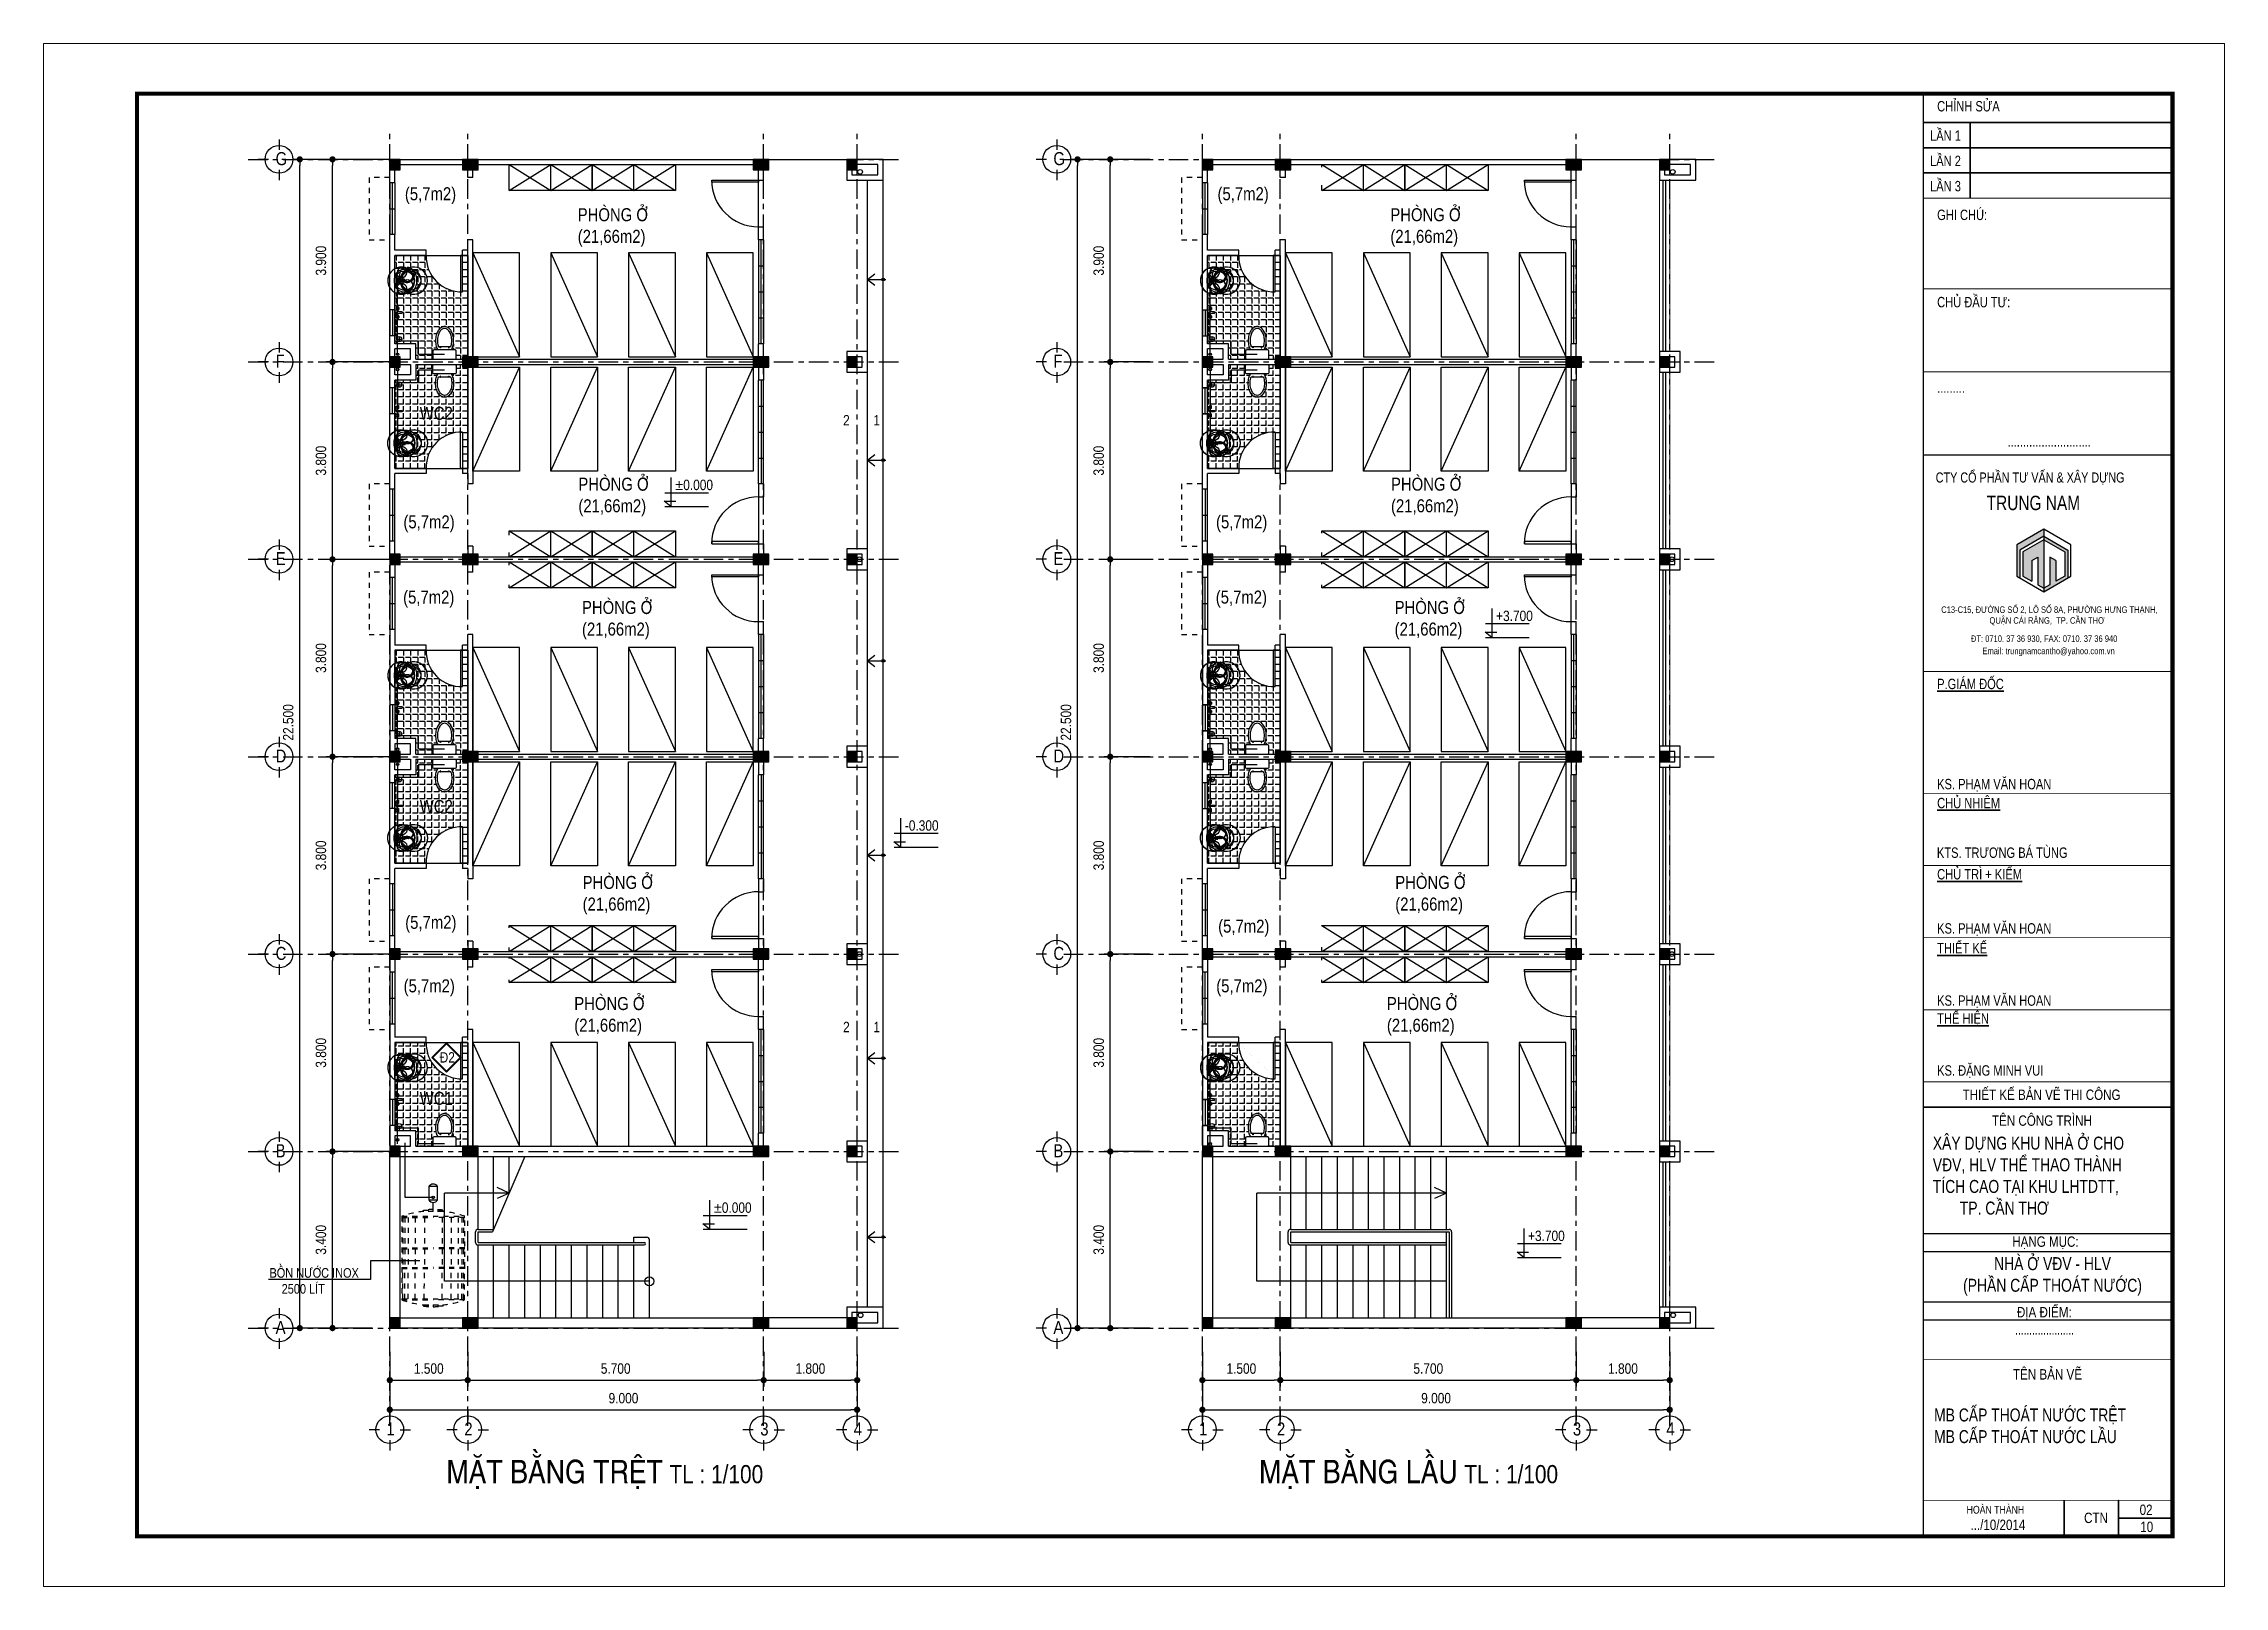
# Model space of a CAD drawing. Header units: millimetres. Extents: x -341 to 79, y 65 to 137.
# Drawn here: x -299.22 to -257.22, y 107.61 to 137.31 of the extents above; entities that cross this region are included whole.
import ezdxf

# ---------------------------------------------------------------- set-up
doc = ezdxf.new("R2010")
doc.units = ezdxf.units.MM
doc.header["$LTSCALE"] = 0.3
doc.header["$MEASUREMENT"] = 0
doc.linetypes.add('ACAD_ISO03W100', pattern=[30, 12, -18])
doc.linetypes.add('CENTER', pattern=[2, 1.25, -0.25, 0.25, -0.25])
doc.layers.get('0').update_dxf_attribs({"linetype": 'CONTINUOUS', "lineweight": 13})
doc.layers.get('DEFPOINTS').update_dxf_attribs({"linetype": 'CONTINUOUS', "lineweight": 13})
for name, color, linetype in [('CHU', 3, 'CONTINUOUS'), ('CHUSO', 141, 'CONTINUOUS'), ('HACTH', 8, 'CONTINUOUS'), ('HATCH', 8, 'CONTINUOUS'), ('KHUNG', 6, 'CONTINUOUS'), ('KT', 8, 'CONTINUOUS'), ('LAYER 1', 1, 'CONTINUOUS'), ('LAYER 7', 7, 'CONTINUOUS'), ('LAYER1', 1, 'CONTINUOUS'), ('LAYER3', 34, 'CONTINUOUS'), ('LAYER4', 114, 'CONTINUOUS'), ('LAYER5', 5, 'CONTINUOUS'), ('LAYER7', 7, 'CONTINUOUS'), ('LAYER8', 8, 'CONTINUOUS'), ('THIETBI', 25, 'CONTINUOUS')]:
    doc.layers.add(name, color=color, linetype=linetype)
doc.layers.add('Layer6', color=7, linetype='CONTINUOUS', true_color=0xffe8a3)
doc.styles.add('ATTR', font='romans.shx', dxfattribs={"width": 0.8, "height": 0.7})
doc.styles.add('HELVE-KT', font='VHELVCN.TTF')
doc.styles.add('VNI - HELVE', font='VBOOKMN.TTF', dxfattribs={"width": 0.8})
doc.dimstyles.new('1-100', dxfattribs={"dimtxt": 0.2, "dimasz": 0.12, "dimexe": 0.12, "dimexo": 0.2, "dimgap": 0.12, "dimtad": 1, "dimdec": 3, "dimzin": 4, "dimdsep": 46, "dimtxsty": 'HELVE-KT', "dimblk1": 'DOT', "dimblk2": 'DOT', "dimsah": 1, "dimcen": -0.18, "dimadec": 3, "dimazin": 0, "dimtfac": 1, "dimtdec": 3, "dimtmove": 2, "dimatfit": 3, "dimldrblk": 'DOT', "dimfxl": 0, "dimtolj": 1, "dimtzin": 4, "dimarcsym": 0})

msp = doc.modelspace()

# ---------------------------------------------------------------- texts
at = {"layer": 'LAYER 1', "linetype": 'Continuous', "ltscale": 0.4, "char_height": 0.2, "width": 10.809043, "attachment_point": 1, "style": 'HELVE-KT'}
for s, insert in [('{\\H2.25x;MAËT BAÈNG TREÄT}  {\\H1.75x;TL : 1/100}', (-291.4578, 110.0452)), ('{\\H2.25x;MAËT BAÈNG LAÀU}  {\\H1.75x;TL : 1/100}', (-275.8072, 110.0452))]:
    msp.add_mtext(s, dxfattribs=dict(at, insert=insert))
at = {"layer": 'LAYER 7', "lineweight": 35, "width": 5.319651, "attachment_point": 1, "style": 'VNI - HELVE'}
for s, insert, char_height in [('MB CAÁP THOAÙT NÖÔÙC TREÄT\\PMB CAÁP THOAÙT NÖÔÙC LAÀU', (-262.8061, 111.0345), 0.25), ('{\\fVNI-Helve|b0|i0|c0|p2;02}', (-258.8479, 109.1847), 0.2)]:
    msp.add_mtext(s, dxfattribs=dict(at, insert=insert, char_height=char_height))
at = {"layer": 'LAYER1', "linetype": 'Continuous', "ltscale": 0.05, "style": 'HELVE-KT'}
for s, insert, char_height, width, attachment_point in [('G', (-294.7475, 135.221), 0.25, 13.097333, 1), ('G', (-279.7682, 135.221), 0.25, 13.097333, 1), ('\\P(5,7m2)', (-292.2578, 134.962), 0.25, 17.4622, 1), ('\\P(5,7m2)', (-276.6072, 134.962), 0.25, 17.4622, 1), ('PHOØNG ÔÛ \\P(21,66m2)', (-288.9291, 134.1418), 0.25, 17.4622, 1), ('PHOØNG ÔÛ \\P(21,66m2)', (-273.2785, 134.1418), 0.25, 17.4622, 1), ('F', (-294.7475, 131.321), 0.25, 13.097333, 1), ('F', (-279.7682, 131.321), 0.25, 13.097333, 1), ('\\PWC2', (-291.9712, 130.7344), 0.25, 17.4622, 1), ('2', (-283.8182, 129.9599), 0.2, 3.718548, 7), ('1', (-283.2347, 129.9599), 0.2, 3.718548, 7), ('PHOØNG ÔÛ \\P(21,66m2)', (-288.9164, 128.9542), 0.25, 17.4622, 1), ('PHOØNG ÔÛ \\P(21,66m2)', (-273.2658, 128.9542), 0.25, 17.4622, 1), ('±0.000', (-287.0503, 128.9148), 0.2, 15.184522, 1), ('\\P(5,7m2)', (-292.2861, 128.6455), 0.25, 17.4622, 1), ('\\P(5,7m2)', (-276.6355, 128.6455), 0.25, 17.4622, 1), ('E', (-294.7475, 127.521), 0.25, 13.097333, 1), ('E', (-279.7682, 127.521), 0.25, 13.097333, 1), ('\\P(5,7m2)', (-292.2916, 127.1963), 0.25, 17.4622, 1), ('PHOØNG ÔÛ \\P(21,66m2)', (-288.8469, 126.5808), 0.25, 17.4622, 1), ('\\P(5,7m2)', (-276.641, 127.1963), 0.25, 17.4622, 1), ('PHOØNG ÔÛ \\P(21,66m2)', (-273.1963, 126.5808), 0.25, 17.4622, 1), ('+3.700', (-271.2417, 126.3938), 0.2, 15.184522, 1), ('D', (-294.7475, 123.721), 0.25, 13.097333, 1), ('D', (-279.7682, 123.721), 0.25, 13.097333, 1), ('\\PWC2', (-291.9712, 123.1669), 0.25, 17.4622, 1), ('-0.300', (-282.6289, 122.358), 0.2, 15.184522, 1), ('PHOØNG ÔÛ \\P(21,66m2)', (-288.8349, 121.287), 0.25, 17.4622, 1), ('PHOØNG ÔÛ \\P(21,66m2)', (-273.1843, 121.287), 0.25, 17.4622, 1), ('\\P(5,7m2)', (-292.2516, 120.9355), 0.25, 17.4622, 1), ('\\P(5,7m2)', (-276.5947, 120.8615), 0.25, 17.4622, 1), ('C', (-294.7475, 119.921), 0.25, 13.097333, 1), ('C', (-279.7682, 119.921), 0.25, 13.097333, 1), ('\\P(5,7m2)', (-292.2823, 119.7127), 0.25, 17.4622, 1), ('\\P(5,7m2)', (-276.6317, 119.7127), 0.25, 17.4622, 1), ('PHOØNG ÔÛ \\P(21,66m2)', (-288.9957, 118.9551), 0.25, 17.4622, 1), ('PHOØNG ÔÛ \\P(21,66m2)', (-273.3451, 118.9551), 0.25, 17.4622, 1), ('2', (-283.8182, 118.2786), 0.2, 3.718548, 7), ('1', (-283.2347, 118.2786), 0.2, 3.718548, 7), ('Ñ2', (-291.5878, 117.8938), 0.2, 17.4622, 1), ('\\PWC1', (-291.9712, 117.547), 0.25, 17.4622, 1), ('B', (-294.7475, 116.121), 0.25, 13.097333, 1), ('B', (-279.7682, 116.121), 0.25, 13.097333, 1), ('±0.000', (-286.3068, 115.0013), 0.2, 15.184522, 1), ('+3.700', (-270.6271, 114.4584), 0.2, 15.184522, 1), ('BOÀN NÖÔÙC INOX   \\P    2500 LÍT', (-294.8657, 113.2433), 0.183997, 2.145005, 7), ('A', (-294.7475, 112.721), 0.25, 13.097333, 1), ('A', (-279.7682, 112.721), 0.25, 13.097333, 1), ('1', (-292.6136, 110.765), 0.25, 13.097333, 1), ('2', (-291.1136, 110.765), 0.25, 13.097333, 1), ('3', (-285.4136, 110.765), 0.25, 13.097333, 1), ('4', (-283.6136, 110.765), 0.25, 13.097333, 1), ('1', (-276.963, 110.765), 0.25, 13.097333, 1), ('2', (-275.463, 110.765), 0.25, 13.097333, 1), ('3', (-269.763, 110.765), 0.25, 13.097333, 1), ('4', (-267.963, 110.765), 0.25, 13.097333, 1)]:
    msp.add_mtext(s, dxfattribs=dict(at, insert=insert, char_height=char_height, width=width, attachment_point=attachment_point))

# ---------------------------------------------------------------- blocks, each defined once
blk = doc.blocks.new('TOILET')
at = {"layer": 'THIETBI', "linetype": 'Continuous'}
for p, q in [((2.25, 0), (-2.25, 0)), ((-2.5, -0.25), (-2.5, -1.75)), ((-2.25, -2), (2.25, -2)), ((-1.33, -2.7), (1.33, -2.7)), ((-0.96, -2.48), (-0.96, -2.7)), ((-0.86, -2.48), (-0.96, -2.48)), ((-0.96, -2.7), (-0.86, -2.7)), ((-0.86, -2.7), (-0.86, -2.48)), ((0.86, -2.7), (0.86, -2.48)), ((0.86, -2.48), (0.96, -2.48)), ((0.96, -2.7), (0.86, -2.7)), ((0.96, -2.48), (0.96, -2.7)), ((2.5, -1.75), (2.5, -0.25))]:
    blk.add_line(p, q, dxfattribs=at)
for centre, radius, start, end in [((-2.25, -0.25), 0.25, 90, 180), ((2.25, -0.25), 0.25, 0, 90), ((-2.25, -1.75), 0.25, 180, 270), ((2.64, -4.01), 4.58, 164.9269, 180), ((2.64, -4.01), 4.58, 180, 195.0731), ((1.34, -3.66), 3.23, 149.0966, 164.9269), ((2.64, -4.01), 4.18, 164.9269, 180), ((2.64, -4.01), 4.18, 180, 195.0731), ((1.34, -3.66), 2.83, 160.176, 164.9269), ((-1.34, -3.66), 2.83, 15.0731, 19.824), ((-2.64, -4.01), 4.18, 0, 15.0731), ((-2.64, -4.01), 4.18, 344.9269, 360), ((-1.34, -3.66), 3.23, 15.0731, 30.9034), ((-2.64, -4.01), 4.58, 360, 15.0731), ((-2.64, -4.01), 4.58, 344.9269, 0), ((2.25, -1.75), 0.25, 270, 0), ((1.34, -4.36), 3.23, 195.0731, 213.0315), ((1.34, -4.36), 2.83, 195.0731, 213.0315), ((0.52, -4.9), 2.26, 213.0315, 237.5002), ((0.52, -4.9), 1.86, 213.0315, 237.5002), ((0, -5.71), 1.29, 237.5002, 270), ((0, -5.71), 0.893, 237.5002, 270), ((0, -5.71), 0.893, 270, 302.4998), ((0, -5.71), 1.29, 270, 302.4998), ((-0.52, -4.9), 1.86, 302.4998, 326.9685), ((-0.52, -4.9), 2.26, 302.4998, 326.9685), ((-1.34, -4.36), 2.83, 326.9685, 344.9269), ((-1.34, -4.36), 3.23, 326.9685, 344.9269)]:
    blk.add_arc(centre, radius, start, end, dxfattribs=at)
blk = doc.blocks.new('la')
at = {"layer": 'THIETBI', "linetype": 'Continuous'}
for p, q in [((-5933, 607097), (-5955, 607330)), ((-5446, 607330), (-5467, 607097)), ((-5944, 607224), (-5944, 607230)), ((-5467, 607097), (-5933, 607097)), ((-5700, 607139), (-5859, 607139)), ((-5859, 607122), (-5541, 607122)), ((-5759, 607200), (-5715, 607200)), ((-5759, 607183), (-5759, 607200)), ((-5759, 607167), (-5759, 607183)), ((-5700, 607167), (-5759, 607167)), ((-5700, 607278), (-5735, 607278)), ((-5720, 607192), (-5728, 607192)), ((-5728, 607175), (-5672, 607175)), ((-5726, 607183), (-5717, 607183)), ((-5710, 607250), (-5715, 607196)), ((-5700, 607309), (-5700, 607252)), ((-5665, 607278), (-5700, 607278)), ((-5641, 607167), (-5700, 607167)), ((-5541, 607139), (-5700, 607139)), ((-5685, 607196), (-5690, 607250)), ((-5685, 607200), (-5641, 607200)), ((-5675, 607183), (-5684, 607183)), ((-5672, 607192), (-5680, 607192)), ((-5641, 607200), (-5641, 607183)), ((-5641, 607183), (-5641, 607167)), ((-5456, 607230), (-5456, 607224))]:
    blk.add_line(p, q, dxfattribs=at)
for centre, radius in [((-5743, 607183), 17), ((-5700, 607278), 21.2), ((-5700, 607278), 17), ((-5658, 607183), 17)]:
    blk.add_circle(centre, radius, dxfattribs=at)
for centre, radius, start, end in [((-5810, 607330), 145, 180, 190.3889), ((-5787, 607339), 103, 150.4377, 180), ((-5787, 607339), 103, 180, 209.5623), ((-5744, 607315), 152, 126.1394, 150.4377), ((-5717, 607278), 198, 106.8299, 126.1394), ((-5699, 607218), 261, 90, 106.8299), ((-5699, 607218), 261, 73.1701, 90), ((-5681, 607278), 198, 53.8606, 73.1701), ((-5653, 607315), 152, 29.5623, 53.8606), ((-5611, 607339), 103, 0, 29.5623), ((-5611, 607339), 103, 330.4377, 0), ((-5859, 607224), 84.9, 180, 270), ((-5859, 607224), 102, 218.2453, 270), ((-5744, 607363), 152, 209.5623, 233.8606), ((-5717, 607401), 198, 233.8606, 253.1701), ((-5699, 607460), 261, 253.1701, 266.4587), ((-5720, 607196), 4.24, 270, 354.3929), ((-5700, 607232), 20, 59.7473, 120.2527), ((-5699, 607460), 261, 273.0264, 286.8299), ((-5680, 607196), 4.24, 185.6071, 270), ((-5681, 607401), 198, 286.8299, 306.1394), ((-5653, 607363), 152, 306.1394, 330.4377), ((-5541, 607224), 84.9, 270, 0), ((-5541, 607224), 102, 270, 321.7547)]:
    blk.add_arc(centre, radius, start, end, dxfattribs=at)
blk.add_spline([(-5446, 607330), (-5488, 607436), (-5558, 607489), (-5649, 607517), (-5751, 607517), (-5842, 607489), (-5912, 607436), (-5950, 607366), (-5955, 607330)], degree=3, dxfattribs=at)
blk = doc.blocks.new('WALFCT1T')
for p, q in [((-5.5, -1), (-5, -1)), ((-5.5, -2), (-5.5, -1)), ((-2.5, -2), (-5.5, -2)), ((-5, -2), (-5, -2.5)), ((-5, -2.5), (-3, -2.5)), ((-3, -1), (-2.5, -1)), ((-3, -2.5), (-3, -2)), ((-2.5, -1), (-2.5, -2)), ((-1, -0.5), (1, -0.5)), ((0.75, -5.5), (-0.75, -5.5)), ((2.5, -1), (3, -1)), ((2.5, -2), (2.5, -1)), ((5.5, -2), (2.5, -2)), ((3, -2), (3, -2.5)), ((3, -2.5), (5, -2.5)), ((5, -1), (5.5, -1)), ((5, -2.5), (5, -2)), ((5.5, -1), (5.5, -2))]:
    blk.add_line(p, q)
for points in [[(-3, 0), (-3, -1), (-5, -1), (-5, 0)], [(-0.25, -0.5), (-0.25, 0), (0.25, 0), (0.25, -0.5)], [(5, 0), (5, -1), (3, -1), (3, 0)]]:
    blk.add_lwpolyline(points, close=True)
for centre, start, end in [((-13.2658, -3.6195), 351.4554, 14.26943), ((13.2658, -3.6195), 165.7306, 188.5446)]:
    blk.add_arc(centre, 12.6562, start, end)
at = {"style": 'ATTR', "width": 0.8, "flags": 9}
blk.add_attdef('ESTCODE', (0, 0), '', height=0.7, dxfattribs=at)
blk = doc.blocks.new('_DOT')
at = {"color": 0, "linetype": 'ByBlock'}
blk.add_line((-0.5, 0), (-1, 0), dxfattribs=at)
at = {"color": 0, "linetype": 'ByBlock', "const_width": 0.5}
blk.add_lwpolyline([(-0.25, 0, 1), (0.25, 0, 1)], format="xyb", close=True, dxfattribs=at)
blk = doc.blocks.new('*D34')
at = {"layer": 'DEFPOINTS', "color": 0, "lineweight": -2, "ltscale": 5}
for p in [(-292.548, 112.322), (-291.048, 112.322), (-291.048, 111.58)]:
    blk.add_point(p, dxfattribs=at)
at = {"layer": 'LAYER 1', "color": 0, "lineweight": -2, "ltscale": 5}
for p, q in [((-292.548, 112.122), (-292.548, 111.46)), ((-291.048, 112.122), (-291.048, 111.46)), ((-292.428, 111.58), (-291.168, 111.58))]:
    blk.add_line(p, q, dxfattribs=at)
at = {"layer": 'LAYER 1', "color": 0, "lineweight": -2, "ltscale": 5, "xscale": 0.12, "yscale": 0.12, "zscale": 0.12, "rotation": 180}
blk.add_blockref('_DOT', (-292.548, 111.58), dxfattribs=at)
at = {"layer": 'LAYER 1', "color": 0, "lineweight": -2, "ltscale": 5, "xscale": 0.12, "yscale": 0.12, "zscale": 0.12}
blk.add_blockref('_DOT', (-291.048, 111.58), dxfattribs=at)
at = {"layer": 'LAYER 1', "color": 0, "ltscale": 5, "insert": (-291.798, 111.802), "char_height": 0.2, "attachment_point": 5, "style": 'HELVE-KT'}
blk.add_mtext('\\A1;1.500', dxfattribs=at)
blk = doc.blocks.new('*D35')
at = {"layer": 'DEFPOINTS', "color": 0, "lineweight": -2, "ltscale": 5}
for p in [(-291.048, 112.322), (-285.348, 112.322), (-285.348, 111.58)]:
    blk.add_point(p, dxfattribs=at)
at = {"layer": 'LAYER 1', "color": 0, "lineweight": -2, "ltscale": 5}
for p, q in [((-291.048, 112.122), (-291.048, 111.46)), ((-285.348, 112.122), (-285.348, 111.46)), ((-290.928, 111.58), (-285.468, 111.58))]:
    blk.add_line(p, q, dxfattribs=at)
at = {"layer": 'LAYER 1', "color": 0, "lineweight": -2, "ltscale": 5, "xscale": 0.12, "yscale": 0.12, "zscale": 0.12, "rotation": 180}
blk.add_blockref('_DOT', (-291.048, 111.58), dxfattribs=at)
at = {"layer": 'LAYER 1', "color": 0, "lineweight": -2, "ltscale": 5, "xscale": 0.12, "yscale": 0.12, "zscale": 0.12}
blk.add_blockref('_DOT', (-285.348, 111.58), dxfattribs=at)
at = {"layer": 'LAYER 1', "color": 0, "ltscale": 5, "insert": (-288.198, 111.802), "char_height": 0.2, "attachment_point": 5, "style": 'HELVE-KT'}
blk.add_mtext('\\A1;5.700', dxfattribs=at)
blk = doc.blocks.new('*D36')
at = {"layer": 'DEFPOINTS', "color": 0, "lineweight": -2, "ltscale": 5}
for p in [(-293.652, 115.982), (-292.69, 115.982), (-292.69, 112.582)]:
    blk.add_point(p, dxfattribs=at)
at = {"layer": 'LAYER 1', "color": 0, "lineweight": -2, "ltscale": 5}
for p, q in [((-292.89, 115.982), (-293.772, 115.982)), ((-293.652, 112.702), (-293.652, 115.862)), ((-292.89, 112.582), (-293.772, 112.582))]:
    blk.add_line(p, q, dxfattribs=at)
at = {"layer": 'LAYER 1', "color": 0, "lineweight": -2, "ltscale": 5, "xscale": 0.12, "yscale": 0.12, "zscale": 0.12}
for p, rotation in [((-293.652, 115.982), 90), ((-293.652, 112.582), 270)]:
    blk.add_blockref('_DOT', p, dxfattribs=dict(at, rotation=rotation))
at = {"layer": 'LAYER 1', "color": 0, "ltscale": 5, "insert": (-293.874, 114.282), "char_height": 0.2, "attachment_point": 5, "rotation": 90, "style": 'HELVE-KT'}
blk.add_mtext('\\A1;3.400', dxfattribs=at)
blk = doc.blocks.new('*D37')
at = {"layer": 'DEFPOINTS', "color": 0, "lineweight": -2, "ltscale": 5}
for p in [(-293.652, 119.782), (-292.319, 119.782), (-292.319, 115.982)]:
    blk.add_point(p, dxfattribs=at)
at = {"layer": 'LAYER 1', "color": 0, "lineweight": -2, "ltscale": 5}
for p, q in [((-292.519, 119.782), (-293.772, 119.782)), ((-293.652, 116.102), (-293.652, 119.662)), ((-292.519, 115.982), (-293.772, 115.982))]:
    blk.add_line(p, q, dxfattribs=at)
at = {"layer": 'LAYER 1', "color": 0, "lineweight": -2, "ltscale": 5, "xscale": 0.12, "yscale": 0.12, "zscale": 0.12}
for p, rotation in [((-293.652, 119.782), 90), ((-293.652, 115.982), 270)]:
    blk.add_blockref('_DOT', p, dxfattribs=dict(at, rotation=rotation))
at = {"layer": 'LAYER 1', "color": 0, "ltscale": 5, "insert": (-293.874, 117.882), "char_height": 0.2, "attachment_point": 5, "rotation": 90, "style": 'HELVE-KT'}
blk.add_mtext('\\A1;3.800', dxfattribs=at)
blk = doc.blocks.new('*D38')
at = {"layer": 'DEFPOINTS', "color": 0, "lineweight": -2, "ltscale": 5}
for p in [(-293.652, 123.582), (-292.319, 123.582), (-292.319, 119.782)]:
    blk.add_point(p, dxfattribs=at)
at = {"layer": 'LAYER 1', "color": 0, "lineweight": -2, "ltscale": 5}
for p, q in [((-292.519, 123.582), (-293.772, 123.582)), ((-293.652, 119.902), (-293.652, 123.462)), ((-292.519, 119.782), (-293.772, 119.782))]:
    blk.add_line(p, q, dxfattribs=at)
at = {"layer": 'LAYER 1', "color": 0, "lineweight": -2, "ltscale": 5, "xscale": 0.12, "yscale": 0.12, "zscale": 0.12}
for p, rotation in [((-293.652, 123.582), 90), ((-293.652, 119.782), 270)]:
    blk.add_blockref('_DOT', p, dxfattribs=dict(at, rotation=rotation))
at = {"layer": 'LAYER 1', "color": 0, "ltscale": 5, "insert": (-293.874, 121.682), "char_height": 0.2, "attachment_point": 5, "rotation": 90, "style": 'HELVE-KT'}
blk.add_mtext('\\A1;3.800', dxfattribs=at)
blk = doc.blocks.new('*D39')
at = {"layer": 'DEFPOINTS', "color": 0, "lineweight": -2, "ltscale": 5}
for p in [(-293.652, 127.382), (-292.319, 127.382), (-292.319, 123.582)]:
    blk.add_point(p, dxfattribs=at)
at = {"layer": 'LAYER 1', "color": 0, "lineweight": -2, "ltscale": 5}
for p, q in [((-292.519, 127.382), (-293.772, 127.382)), ((-293.652, 123.702), (-293.652, 127.262)), ((-292.519, 123.582), (-293.772, 123.582))]:
    blk.add_line(p, q, dxfattribs=at)
at = {"layer": 'LAYER 1', "color": 0, "lineweight": -2, "ltscale": 5, "xscale": 0.12, "yscale": 0.12, "zscale": 0.12}
for p, rotation in [((-293.652, 127.382), 90), ((-293.652, 123.582), 270)]:
    blk.add_blockref('_DOT', p, dxfattribs=dict(at, rotation=rotation))
at = {"layer": 'LAYER 1', "color": 0, "ltscale": 5, "insert": (-293.874, 125.482), "char_height": 0.2, "attachment_point": 5, "rotation": 90, "style": 'HELVE-KT'}
blk.add_mtext('\\A1;3.800', dxfattribs=at)
blk = doc.blocks.new('*D40')
at = {"layer": 'DEFPOINTS', "color": 0, "lineweight": -2, "ltscale": 5}
for p in [(-293.652, 131.182), (-292.319, 131.182), (-292.319, 127.382)]:
    blk.add_point(p, dxfattribs=at)
at = {"layer": 'LAYER 1', "color": 0, "lineweight": -2, "ltscale": 5}
for p, q in [((-292.519, 131.182), (-293.772, 131.182)), ((-293.652, 127.502), (-293.652, 131.062)), ((-292.519, 127.382), (-293.772, 127.382))]:
    blk.add_line(p, q, dxfattribs=at)
at = {"layer": 'LAYER 1', "color": 0, "lineweight": -2, "ltscale": 5, "xscale": 0.12, "yscale": 0.12, "zscale": 0.12}
for p, rotation in [((-293.652, 131.182), 90), ((-293.652, 127.382), 270)]:
    blk.add_blockref('_DOT', p, dxfattribs=dict(at, rotation=rotation))
at = {"layer": 'LAYER 1', "color": 0, "ltscale": 5, "insert": (-293.874, 129.282), "char_height": 0.2, "attachment_point": 5, "rotation": 90, "style": 'HELVE-KT'}
blk.add_mtext('\\A1;3.800', dxfattribs=at)
blk = doc.blocks.new('*D41')
at = {"layer": 'DEFPOINTS', "color": 0, "lineweight": -2, "ltscale": 5}
for p in [(-293.652, 135.082), (-292.319, 135.082), (-292.319, 131.182)]:
    blk.add_point(p, dxfattribs=at)
at = {"layer": 'LAYER 1', "color": 0, "lineweight": -2, "ltscale": 5}
for p, q in [((-292.519, 135.082), (-293.772, 135.082)), ((-293.652, 131.302), (-293.652, 134.962)), ((-292.519, 131.182), (-293.772, 131.182))]:
    blk.add_line(p, q, dxfattribs=at)
at = {"layer": 'LAYER 1', "color": 0, "lineweight": -2, "ltscale": 5, "xscale": 0.12, "yscale": 0.12, "zscale": 0.12}
for p, rotation in [((-293.652, 135.082), 90), ((-293.652, 131.182), 270)]:
    blk.add_blockref('_DOT', p, dxfattribs=dict(at, rotation=rotation))
at = {"layer": 'LAYER 1', "color": 0, "ltscale": 5, "insert": (-293.874, 133.132), "char_height": 0.2, "attachment_point": 5, "rotation": 90, "style": 'HELVE-KT'}
blk.add_mtext('\\A1;3.900', dxfattribs=at)
blk = doc.blocks.new('*D42')
at = {"layer": 'DEFPOINTS', "color": 0, "lineweight": -2, "ltscale": 5}
for p in [(-294.282, 135.082), (-293.312, 135.082), (-293.312, 112.582)]:
    blk.add_point(p, dxfattribs=at)
at = {"layer": 'LAYER 1', "color": 0, "lineweight": -2, "ltscale": 5}
for p, q in [((-293.512, 135.082), (-294.402, 135.082)), ((-294.282, 112.702), (-294.282, 134.962)), ((-293.512, 112.582), (-294.402, 112.582))]:
    blk.add_line(p, q, dxfattribs=at)
at = {"layer": 'LAYER 1', "color": 0, "lineweight": -2, "ltscale": 5, "xscale": 0.12, "yscale": 0.12, "zscale": 0.12}
for p, rotation in [((-294.282, 135.082), 90), ((-294.282, 112.582), 270)]:
    blk.add_blockref('_DOT', p, dxfattribs=dict(at, rotation=rotation))
at = {"layer": 'LAYER 1', "color": 0, "ltscale": 5, "insert": (-294.504, 124.243), "char_height": 0.2, "attachment_point": 5, "rotation": 90, "style": 'HELVE-KT'}
blk.add_mtext('\\A1;22.500', dxfattribs=at)
blk = doc.blocks.new('*D43')
at = {"layer": 'DEFPOINTS', "color": 0, "lineweight": -2, "ltscale": 5}
for p in [(-285.348, 112.277), (-283.548, 112.277), (-283.548, 111.58)]:
    blk.add_point(p, dxfattribs=at)
at = {"layer": 'LAYER 1', "color": 0, "lineweight": -2, "ltscale": 5}
for p, q in [((-285.348, 112.077), (-285.348, 111.46)), ((-283.548, 112.077), (-283.548, 111.46)), ((-285.228, 111.58), (-283.668, 111.58))]:
    blk.add_line(p, q, dxfattribs=at)
at = {"layer": 'LAYER 1', "color": 0, "lineweight": -2, "ltscale": 5, "xscale": 0.12, "yscale": 0.12, "zscale": 0.12, "rotation": 180}
blk.add_blockref('_DOT', (-285.348, 111.58), dxfattribs=at)
at = {"layer": 'LAYER 1', "color": 0, "lineweight": -2, "ltscale": 5, "xscale": 0.12, "yscale": 0.12, "zscale": 0.12}
blk.add_blockref('_DOT', (-283.548, 111.58), dxfattribs=at)
at = {"layer": 'LAYER 1', "color": 0, "ltscale": 5, "insert": (-284.448, 111.802), "char_height": 0.2, "attachment_point": 5, "style": 'HELVE-KT'}
blk.add_mtext('\\A1;1.800', dxfattribs=at)
blk = doc.blocks.new('*D44')
at = {"layer": 'DEFPOINTS', "color": 0, "lineweight": -2, "ltscale": 5}
for p in [(-292.548, 111.727), (-283.548, 111.727), (-283.548, 111.01)]:
    blk.add_point(p, dxfattribs=at)
at = {"layer": 'LAYER 1', "color": 0, "lineweight": -2, "ltscale": 5}
for p, q in [((-292.548, 111.527), (-292.548, 110.89)), ((-283.548, 111.527), (-283.548, 110.89)), ((-292.428, 111.01), (-283.668, 111.01))]:
    blk.add_line(p, q, dxfattribs=at)
at = {"layer": 'LAYER 1', "color": 0, "lineweight": -2, "ltscale": 5, "xscale": 0.12, "yscale": 0.12, "zscale": 0.12, "rotation": 180}
blk.add_blockref('_DOT', (-292.548, 111.01), dxfattribs=at)
at = {"layer": 'LAYER 1', "color": 0, "lineweight": -2, "ltscale": 5, "xscale": 0.12, "yscale": 0.12, "zscale": 0.12}
blk.add_blockref('_DOT', (-283.548, 111.01), dxfattribs=at)
at = {"layer": 'LAYER 1', "color": 0, "ltscale": 5, "insert": (-288.048, 111.232), "char_height": 0.2, "attachment_point": 5, "style": 'HELVE-KT'}
blk.add_mtext('\\A1;9.000', dxfattribs=at)
blk = doc.blocks.new('AAEER')
at = {"linetype": 'Continuous', "ltscale": 0.08}
h = blk.add_hatch(color=8, dxfattribs=at)
h.paths.add_polyline_path([(377.886, 656.949), (377.886, 657.083), (377.366, 656.782), (377.366, 656.181), (377.423, 656.148), (377.423, 656.682)])
h.paths.add_polyline_path([(377.886, 656.882), (377.481, 656.649), (377.481, 656.181), (377.655, 656.081), (377.655, 656.482), (377.771, 656.548), (377.771, 656.014), (377.886, 655.947)])
blk.add_hatch(color=8, dxfattribs=at).paths.add_polyline_path([(378.118, 656.482), (378.002, 656.548), (378.002, 656.014), (377.886, 655.947), (377.886, 655.88), (378.349, 656.148), (378.349, 656.682), (377.886, 656.949), (377.886, 656.882), (378.291, 656.649), (378.291, 656.181), (378.118, 656.081)])
for p, q in [((377.886, 656.949), (377.423, 656.682)), ((377.886, 656.882), (377.481, 656.649)), ((377.886, 657.083), (377.886, 656.949)), ((377.886, 657.083), (377.886, 655.88)), ((377.886, 656.949), (378.349, 656.682)), ((377.886, 656.882), (377.886, 655.947)), ((377.886, 656.882), (378.291, 656.649)), ((377.423, 656.682), (377.423, 656.148)), ((377.481, 656.649), (377.481, 656.181)), ((377.655, 656.482), (377.771, 656.548)), ((377.655, 656.482), (377.655, 656.081)), ((377.771, 656.548), (377.771, 656.014)), ((378.118, 656.482), (378.002, 656.548)), ((378.002, 656.548), (378.002, 656.014)), ((378.118, 656.482), (378.118, 656.081)), ((378.291, 656.649), (378.291, 656.181)), ((378.349, 656.682), (378.349, 656.148))]:
    blk.add_line(p, q, dxfattribs=at)
blk.add_lwpolyline([(377.366, 656.181), (377.886, 655.88), (378.407, 656.181), (378.407, 656.782), (377.886, 657.083), (377.366, 656.782)], close=True, dxfattribs=at)
for points in [[(377.481, 656.181), (377.655, 656.081)], [(378.291, 656.181), (378.118, 656.081)], [(377.771, 656.014), (377.886, 655.947)], [(378.002, 656.014), (377.886, 655.947)]]:
    blk.add_lwpolyline(points, dxfattribs=at)
for points in [[(375.565, 643.528), (380.365, 643.528)], [(375.565, 643.18), (380.365, 643.18)], [(375.565, 642.208), (380.365, 642.208)], [(375.565, 641.861), (380.365, 641.861)]]:
    blk.add_lwpolyline(points)
at = {"layer": 'LAYER 7', "lineweight": 35}
for points in [[(375.565, 664.914), (380.365, 664.914)], [(376.469, 663.456), (376.469, 664.914)], [(375.565, 664.428), (380.365, 664.428)], [(375.565, 663.942), (380.365, 663.942)], [(375.565, 645.958), (380.365, 645.958)], [(378.282, 638.389), (378.282, 637.695)], [(379.323, 638.389), (379.323, 638.389), (379.323, 637.695)], [(379.323, 638.042), (380.365, 638.042)]]:
    blk.add_lwpolyline(points, dxfattribs=at)
at = {"layer": 'LAYER7', "const_width": 0.0278}
blk.add_lwpolyline([(380.365, 665.47), (375.565, 665.47), (375.565, 637.695), (380.365, 637.695)], close=True, dxfattribs=at)
at = {"layer": 'LAYER7'}
for points, const_width in [([(375.565, 663.456), (380.365, 663.456)], 0.0174), ([(375.565, 661.712), (380.365, 661.712)], 0.0174), ([(375.565, 660.112), (380.365, 660.112)], 0.0174), ([(375.565, 658.512), (380.365, 658.512)], 0.0212), ([(375.565, 654.346), (380.365, 654.346)], 0.0174), ([(375.565, 651.999), (380.365, 651.999)], 0.0174), ([(375.565, 650.61), (380.365, 650.61)], 0.0174), ([(375.565, 649.221), (380.365, 649.221)], 0.0174), ([(375.565, 647.833), (380.365, 647.833)], 0.0174), ([(375.565, 646.444), (380.365, 646.444)], 0.0174), ([(375.565, 641.097), (380.365, 641.097)], 0.0174), ([(375.565, 638.389), (380.365, 638.389)], 0.0174)]:
    blk.add_lwpolyline(points, dxfattribs=dict(at, const_width=const_width))
at = {"layer": 'LAYER 7', "lineweight": 35, "style": 'VNI - HELVE'}
for s, insert, char_height, width, attachment_point in [('CHÆNH SÖÛA', (375.833, 665.327), 0.2, 5.31965, 1), ('LAÀN 1', (375.696, 664.761), 0.2, 5.31965, 1), ('LAÀN 2', (375.696, 664.275), 0.2, 5.31965, 1), ('LAÀN 3', (375.696, 663.789), 0.2, 5.31965, 1), ('GHI CHUÙ:', (375.833, 663.236), 0.2, 5.31965, 1), ('CHUÛ ÑAÀU TÖ:', (375.833, 661.556), 0.2, 5.31965, 1), ('.........', (375.833, 659.91), 0.2, 5.31965, 1), ('...........................', (377.188, 658.873), 0.2, 5.31965, 1), ('{\\LP.GIAÙM ÑOÁC}', (375.833, 654.205), 0.2, 5.31965, 1), ('KS. PHAÏM VAÊN HOAN', (375.833, 652.277), 0.2, 5.31965, 1), ('{\\LCHUÛ NHIEÄM}', (375.833, 651.912), 0.2, 5.31965, 1), ('KTS. TRÖÔNG BAÙ TUØNG', (375.828, 650.957), 0.2, 5.31965, 1), ('{\\LCHUÛ TRÌ + KIEÅM}', (375.833, 650.542), 0.2, 5.31965, 1), ('KS. PHAÏM VAÊN HOAN', (375.833, 649.499), 0.2, 5.31965, 1), ('{\\LTHIEÁT KEÁ}', (375.833, 649.118), 0.2, 5.31965, 1), ('KS. PHAÏM VAÊN HOAN', (375.833, 648.11), 0.2, 5.31965, 1), ('{\\LTHEÅ HIEÄN}', (375.833, 647.765), 0.2, 5.31965, 1), ('KS. ÑAËNG MINH VUI', (375.833, 646.764), 0.2, 5.31965, 1), ('{\\fVNI-Helve|b0|i0|c0|p2;THIEÁT KEÁ BAÛN VEÕ THI COÂNG}', (376.323, 646.297), 0.2, 5.31965, 1), ('{\\fVNI-Helve|b0|i0|c0|p2;TEÂN COÂNG TRÌNH}', (376.889, 645.799), 0.2, 5.31965, 1), ('XAÂY DÖÏNG KHU NHAØ ÔÛ CHO\\PVÑV, HLV THEÅ THAO THAØNH \\PTÍCH CAO TAÏI KHU LHTDTT, \\P       TP. CAÀN THÔ', (375.75, 645.39), 0.25, 7.09083, 1), ('{\\fVNI-Helve|b0|i0|c0|p2;HAÏNG MUÏC:}', (377.279, 643.469), 0.2, 5.31965, 1), ('NHAØ ÔÛ VÑV - HLV\\P(PHAÀN CAÁP THOAÙT NÖÔÙC)', (378.055, 643.07), 0.25, 4.30245, 2), ('{\\fVNI-Helve|b0|i0|c0|p2;ÑÒA ÑIEÅM:}', (377.37, 642.111), 0.2, 5.31965, 1), ('{\\fVNI-Helve|b0|i0|c0|p2;.....................}', (377.337, 641.754), 0.17359, 5.31965, 1), ('{\\fVNI-Helve|b0|i0|c0|p2;TEÂN BAÛN VEÕ}', (377.294, 640.914), 0.2, 5.31965, 1), ('{\\fVNI-Helve|b0|i0|c0|p2;HOAØN THAØNH}', (376.401, 638.282), 0.15, 5.31965, 1), ('{\\fVNI-Helve|b0|i0|c0|p2;.../10/2014}', (376.475, 638.017), 0.2, 5.31965, 1), ('{\\fVNI-Helve|b0|i0|c0|p2;CTN}', (378.663, 638.151), 0.2, 5.31965, 1), ('{\\fVNI-Helve|b0|i0|c0|p2;10}', (379.745, 637.978), 0.2, 5.31965, 1)]:
    blk.add_mtext(s, dxfattribs=dict(at, insert=insert, char_height=char_height, width=width, attachment_point=attachment_point))
at = {"layer": 'LAYER5', "attachment_point": 1, "style": 'VNI - HELVE'}
for s, insert, char_height, width in [('{\\H0.9774x;CTY COÅ PHAÀN TÖ VAÁN & XAÂY DÖÏNG} ', (375.805, 658.177), 0.19891, 4.67984), ('TRUNG NAM', (376.787, 657.729), 0.2777, 3.59296), ('{\\fVNI-Helve|b0|i0|c0|p2;C13-C15, ÑÖÔØNG SOÁ 2, LOÂ SOÁ 8A, PHÖÔØNG HÖNG THAÏNH, \\P                       QUAÄN CAÙI RAÊNG,  TP. CAÀN THÔ}', (375.912, 655.598), 0.12499, 8.0242), ('{\\fVNI-Helve|b0|i0|c0|p2;ÑT: 0710. 37 36 930, FAX: 0710. 37 36 940}', (376.484, 655.04), 0.12499, 8.0242), ('{\\fVNI-Helve|b0|i0|c0|p2;Email: trungnamcantho@yahoo.com.vn}', (376.706, 654.803), 0.12499, 8.0242)]:
    blk.add_mtext(s, dxfattribs=dict(at, insert=insert, char_height=char_height, width=width))
blk = doc.blocks.new('*D23')
at = {"layer": 'DEFPOINTS', "color": 0, "lineweight": -2, "ltscale": 5}
for p in [(-276.898, 112.322), (-275.398, 112.322), (-275.398, 111.58)]:
    blk.add_point(p, dxfattribs=at)
at = {"layer": 'LAYER 1', "color": 0, "lineweight": -2, "ltscale": 5}
for p, q in [((-276.898, 112.122), (-276.898, 111.46)), ((-275.398, 112.122), (-275.398, 111.46)), ((-276.778, 111.58), (-275.518, 111.58))]:
    blk.add_line(p, q, dxfattribs=at)
at = {"layer": 'LAYER 1', "color": 0, "lineweight": -2, "ltscale": 5, "xscale": 0.12, "yscale": 0.12, "zscale": 0.12, "rotation": 180}
blk.add_blockref('_DOT', (-276.898, 111.58), dxfattribs=at)
at = {"layer": 'LAYER 1', "color": 0, "lineweight": -2, "ltscale": 5, "xscale": 0.12, "yscale": 0.12, "zscale": 0.12}
blk.add_blockref('_DOT', (-275.398, 111.58), dxfattribs=at)
at = {"layer": 'LAYER 1', "color": 0, "ltscale": 5, "insert": (-276.148, 111.802), "char_height": 0.2, "attachment_point": 5, "style": 'HELVE-KT'}
blk.add_mtext('\\A1;1.500', dxfattribs=at)
blk = doc.blocks.new('*D24')
at = {"layer": 'DEFPOINTS', "color": 0, "lineweight": -2, "ltscale": 5}
for p in [(-275.398, 112.322), (-269.698, 112.322), (-269.698, 111.58)]:
    blk.add_point(p, dxfattribs=at)
at = {"layer": 'LAYER 1', "color": 0, "lineweight": -2, "ltscale": 5}
for p, q in [((-275.398, 112.122), (-275.398, 111.46)), ((-269.698, 112.122), (-269.698, 111.46)), ((-275.278, 111.58), (-269.818, 111.58))]:
    blk.add_line(p, q, dxfattribs=at)
at = {"layer": 'LAYER 1', "color": 0, "lineweight": -2, "ltscale": 5, "xscale": 0.12, "yscale": 0.12, "zscale": 0.12, "rotation": 180}
blk.add_blockref('_DOT', (-275.398, 111.58), dxfattribs=at)
at = {"layer": 'LAYER 1', "color": 0, "lineweight": -2, "ltscale": 5, "xscale": 0.12, "yscale": 0.12, "zscale": 0.12}
blk.add_blockref('_DOT', (-269.698, 111.58), dxfattribs=at)
at = {"layer": 'LAYER 1', "color": 0, "ltscale": 5, "insert": (-272.548, 111.802), "char_height": 0.2, "attachment_point": 5, "style": 'HELVE-KT'}
blk.add_mtext('\\A1;5.700', dxfattribs=at)
blk = doc.blocks.new('*D25')
at = {"layer": 'DEFPOINTS', "color": 0, "lineweight": -2, "ltscale": 5}
for p in [(-278.673, 115.982), (-277.711, 115.982), (-277.711, 112.582)]:
    blk.add_point(p, dxfattribs=at)
at = {"layer": 'LAYER 1', "color": 0, "lineweight": -2, "ltscale": 5}
for p, q in [((-277.911, 115.982), (-278.793, 115.982)), ((-278.673, 112.702), (-278.673, 115.862)), ((-277.911, 112.582), (-278.793, 112.582))]:
    blk.add_line(p, q, dxfattribs=at)
at = {"layer": 'LAYER 1', "color": 0, "lineweight": -2, "ltscale": 5, "xscale": 0.12, "yscale": 0.12, "zscale": 0.12}
for p, rotation in [((-278.673, 115.982), 90), ((-278.673, 112.582), 270)]:
    blk.add_blockref('_DOT', p, dxfattribs=dict(at, rotation=rotation))
at = {"layer": 'LAYER 1', "color": 0, "ltscale": 5, "insert": (-278.895, 114.282), "char_height": 0.2, "attachment_point": 5, "rotation": 90, "style": 'HELVE-KT'}
blk.add_mtext('\\A1;3.400', dxfattribs=at)
blk = doc.blocks.new('*D26')
at = {"layer": 'DEFPOINTS', "color": 0, "lineweight": -2, "ltscale": 5}
for p in [(-278.673, 119.782), (-277.711, 119.782), (-277.711, 115.982)]:
    blk.add_point(p, dxfattribs=at)
at = {"layer": 'LAYER 1', "color": 0, "lineweight": -2, "ltscale": 5}
for p, q in [((-277.911, 119.782), (-278.793, 119.782)), ((-278.673, 116.102), (-278.673, 119.662)), ((-277.911, 115.982), (-278.793, 115.982))]:
    blk.add_line(p, q, dxfattribs=at)
at = {"layer": 'LAYER 1', "color": 0, "lineweight": -2, "ltscale": 5, "xscale": 0.12, "yscale": 0.12, "zscale": 0.12}
for p, rotation in [((-278.673, 119.782), 90), ((-278.673, 115.982), 270)]:
    blk.add_blockref('_DOT', p, dxfattribs=dict(at, rotation=rotation))
at = {"layer": 'LAYER 1', "color": 0, "ltscale": 5, "insert": (-278.895, 117.882), "char_height": 0.2, "attachment_point": 5, "rotation": 90, "style": 'HELVE-KT'}
blk.add_mtext('\\A1;3.800', dxfattribs=at)
blk = doc.blocks.new('*D27')
at = {"layer": 'DEFPOINTS', "color": 0, "lineweight": -2, "ltscale": 5}
for p in [(-278.673, 123.582), (-277.711, 123.582), (-277.711, 119.782)]:
    blk.add_point(p, dxfattribs=at)
at = {"layer": 'LAYER 1', "color": 0, "lineweight": -2, "ltscale": 5}
for p, q in [((-277.911, 123.582), (-278.793, 123.582)), ((-278.673, 119.902), (-278.673, 123.462)), ((-277.911, 119.782), (-278.793, 119.782))]:
    blk.add_line(p, q, dxfattribs=at)
at = {"layer": 'LAYER 1', "color": 0, "lineweight": -2, "ltscale": 5, "xscale": 0.12, "yscale": 0.12, "zscale": 0.12}
for p, rotation in [((-278.673, 123.582), 90), ((-278.673, 119.782), 270)]:
    blk.add_blockref('_DOT', p, dxfattribs=dict(at, rotation=rotation))
at = {"layer": 'LAYER 1', "color": 0, "ltscale": 5, "insert": (-278.895, 121.682), "char_height": 0.2, "attachment_point": 5, "rotation": 90, "style": 'HELVE-KT'}
blk.add_mtext('\\A1;3.800', dxfattribs=at)
blk = doc.blocks.new('*D28')
at = {"layer": 'DEFPOINTS', "color": 0, "lineweight": -2, "ltscale": 5}
for p in [(-278.673, 127.382), (-277.711, 127.382), (-277.711, 123.582)]:
    blk.add_point(p, dxfattribs=at)
at = {"layer": 'LAYER 1', "color": 0, "lineweight": -2, "ltscale": 5}
for p, q in [((-277.911, 127.382), (-278.793, 127.382)), ((-278.673, 123.702), (-278.673, 127.262)), ((-277.911, 123.582), (-278.793, 123.582))]:
    blk.add_line(p, q, dxfattribs=at)
at = {"layer": 'LAYER 1', "color": 0, "lineweight": -2, "ltscale": 5, "xscale": 0.12, "yscale": 0.12, "zscale": 0.12}
for p, rotation in [((-278.673, 127.382), 90), ((-278.673, 123.582), 270)]:
    blk.add_blockref('_DOT', p, dxfattribs=dict(at, rotation=rotation))
at = {"layer": 'LAYER 1', "color": 0, "ltscale": 5, "insert": (-278.895, 125.482), "char_height": 0.2, "attachment_point": 5, "rotation": 90, "style": 'HELVE-KT'}
blk.add_mtext('\\A1;3.800', dxfattribs=at)
blk = doc.blocks.new('*D29')
at = {"layer": 'DEFPOINTS', "color": 0, "lineweight": -2, "ltscale": 5}
for p in [(-278.673, 131.182), (-277.711, 131.182), (-277.711, 127.382)]:
    blk.add_point(p, dxfattribs=at)
at = {"layer": 'LAYER 1', "color": 0, "lineweight": -2, "ltscale": 5}
for p, q in [((-277.911, 131.182), (-278.793, 131.182)), ((-278.673, 127.502), (-278.673, 131.062)), ((-277.911, 127.382), (-278.793, 127.382))]:
    blk.add_line(p, q, dxfattribs=at)
at = {"layer": 'LAYER 1', "color": 0, "lineweight": -2, "ltscale": 5, "xscale": 0.12, "yscale": 0.12, "zscale": 0.12}
for p, rotation in [((-278.673, 131.182), 90), ((-278.673, 127.382), 270)]:
    blk.add_blockref('_DOT', p, dxfattribs=dict(at, rotation=rotation))
at = {"layer": 'LAYER 1', "color": 0, "ltscale": 5, "insert": (-278.895, 129.282), "char_height": 0.2, "attachment_point": 5, "rotation": 90, "style": 'HELVE-KT'}
blk.add_mtext('\\A1;3.800', dxfattribs=at)
blk = doc.blocks.new('*D30')
at = {"layer": 'DEFPOINTS', "color": 0, "lineweight": -2, "ltscale": 5}
for p in [(-278.673, 135.082), (-277.711, 135.082), (-277.711, 131.182)]:
    blk.add_point(p, dxfattribs=at)
at = {"layer": 'LAYER 1', "color": 0, "lineweight": -2, "ltscale": 5}
for p, q in [((-277.911, 135.082), (-278.793, 135.082)), ((-278.673, 131.302), (-278.673, 134.962)), ((-277.911, 131.182), (-278.793, 131.182))]:
    blk.add_line(p, q, dxfattribs=at)
at = {"layer": 'LAYER 1', "color": 0, "lineweight": -2, "ltscale": 5, "xscale": 0.12, "yscale": 0.12, "zscale": 0.12}
for p, rotation in [((-278.673, 135.082), 90), ((-278.673, 131.182), 270)]:
    blk.add_blockref('_DOT', p, dxfattribs=dict(at, rotation=rotation))
at = {"layer": 'LAYER 1', "color": 0, "ltscale": 5, "insert": (-278.895, 133.132), "char_height": 0.2, "attachment_point": 5, "rotation": 90, "style": 'HELVE-KT'}
blk.add_mtext('\\A1;3.900', dxfattribs=at)
blk = doc.blocks.new('*D31')
at = {"layer": 'DEFPOINTS', "color": 0, "lineweight": -2, "ltscale": 5}
for p in [(-279.303, 135.082), (-278.333, 135.082), (-278.333, 112.582)]:
    blk.add_point(p, dxfattribs=at)
at = {"layer": 'LAYER 1', "color": 0, "lineweight": -2, "ltscale": 5}
for p, q in [((-278.533, 135.082), (-279.423, 135.082)), ((-279.303, 112.702), (-279.303, 134.962)), ((-278.533, 112.582), (-279.423, 112.582))]:
    blk.add_line(p, q, dxfattribs=at)
at = {"layer": 'LAYER 1', "color": 0, "lineweight": -2, "ltscale": 5, "xscale": 0.12, "yscale": 0.12, "zscale": 0.12}
for p, rotation in [((-279.303, 135.082), 90), ((-279.303, 112.582), 270)]:
    blk.add_blockref('_DOT', p, dxfattribs=dict(at, rotation=rotation))
at = {"layer": 'LAYER 1', "color": 0, "ltscale": 5, "insert": (-279.525, 124.243), "char_height": 0.2, "attachment_point": 5, "rotation": 90, "style": 'HELVE-KT'}
blk.add_mtext('\\A1;22.500', dxfattribs=at)
blk = doc.blocks.new('*D32')
at = {"layer": 'DEFPOINTS', "color": 0, "lineweight": -2, "ltscale": 5}
for p in [(-269.698, 112.322), (-267.898, 112.322), (-267.898, 111.58)]:
    blk.add_point(p, dxfattribs=at)
at = {"layer": 'LAYER 1', "color": 0, "lineweight": -2, "ltscale": 5}
for p, q in [((-269.698, 112.122), (-269.698, 111.46)), ((-267.898, 112.122), (-267.898, 111.46)), ((-269.578, 111.58), (-268.018, 111.58))]:
    blk.add_line(p, q, dxfattribs=at)
at = {"layer": 'LAYER 1', "color": 0, "lineweight": -2, "ltscale": 5, "xscale": 0.12, "yscale": 0.12, "zscale": 0.12, "rotation": 180}
blk.add_blockref('_DOT', (-269.698, 111.58), dxfattribs=at)
at = {"layer": 'LAYER 1', "color": 0, "lineweight": -2, "ltscale": 5, "xscale": 0.12, "yscale": 0.12, "zscale": 0.12}
blk.add_blockref('_DOT', (-267.898, 111.58), dxfattribs=at)
at = {"layer": 'LAYER 1', "color": 0, "ltscale": 5, "insert": (-268.798, 111.802), "char_height": 0.2, "attachment_point": 5, "style": 'HELVE-KT'}
blk.add_mtext('\\A1;1.800', dxfattribs=at)
blk = doc.blocks.new('*D33')
at = {"layer": 'DEFPOINTS', "color": 0, "lineweight": -2, "ltscale": 5}
for p in [(-276.898, 111.727), (-267.898, 111.727), (-267.898, 111.01)]:
    blk.add_point(p, dxfattribs=at)
at = {"layer": 'LAYER 1', "color": 0, "lineweight": -2, "ltscale": 5}
for p, q in [((-276.898, 111.527), (-276.898, 110.89)), ((-267.898, 111.527), (-267.898, 110.89)), ((-276.778, 111.01), (-268.018, 111.01))]:
    blk.add_line(p, q, dxfattribs=at)
at = {"layer": 'LAYER 1', "color": 0, "lineweight": -2, "ltscale": 5, "xscale": 0.12, "yscale": 0.12, "zscale": 0.12, "rotation": 180}
blk.add_blockref('_DOT', (-276.898, 111.01), dxfattribs=at)
at = {"layer": 'LAYER 1', "color": 0, "lineweight": -2, "ltscale": 5, "xscale": 0.12, "yscale": 0.12, "zscale": 0.12}
blk.add_blockref('_DOT', (-267.898, 111.01), dxfattribs=at)
at = {"layer": 'LAYER 1', "color": 0, "ltscale": 5, "insert": (-272.398, 111.232), "char_height": 0.2, "attachment_point": 5, "style": 'HELVE-KT'}
blk.add_mtext('\\A1;9.000', dxfattribs=at)
blk = doc.blocks.new('W')
at = {"layer": 'HATCH', "linetype": 'ACAD_ISO03W100', "ltscale": 0.01}
for p, q in [((-26.697, 531.989), (-26.697, 531.506)), ((-26.681, 531.989), (-26.681, 531.022)), ((-26.681, 531.974), (-26.212, 531.972)), ((-26.681, 531.945), (-26.212, 531.944)), ((-26.681, 531.891), (-26.212, 531.89)), ((-26.212, 531.988), (-26.212, 531.505)), ((-26.195, 531.988), (-26.195, 531.505)), ((-25.91, 531.972), (-26.195, 531.972)), ((-25.91, 531.944), (-26.195, 531.944)), ((-25.91, 531.89), (-26.195, 531.89)), ((-25.91, 531.988), (-25.91, 531.505)), ((-25.894, 531.988), (-25.894, 531.505)), ((-25.425, 531.972), (-25.894, 531.972)), ((-25.425, 531.944), (-25.894, 531.944)), ((-25.425, 531.89), (-25.894, 531.89)), ((-25.425, 531.988), (-25.425, 531.505)), ((-25.408, 531.988), (-25.408, 531.021)), ((-26.773, 531.653), (-26.792, 531.653)), ((-26.792, 531.653), (-26.792, 531.506)), ((-26.681, 531.784), (-26.212, 531.783)), ((-26.681, 531.643), (-26.212, 531.642)), ((-25.91, 531.783), (-26.195, 531.783)), ((-25.91, 531.642), (-26.195, 531.642)), ((-25.425, 531.783), (-25.894, 531.783)), ((-25.425, 531.642), (-25.894, 531.642)), ((-25.333, 531.653), (-25.314, 531.653)), ((-25.314, 531.653), (-25.314, 531.506)), ((-26.773, 531.506), (-26.801, 531.506)), ((-26.792, 531.359), (-26.792, 531.506)), ((-26.773, 531.359), (-26.792, 531.359)), ((-26.697, 531.023), (-26.697, 531.506)), ((-26.681, 531.369), (-26.212, 531.368)), ((-26.681, 531.228), (-26.212, 531.227)), ((-26.212, 531.021), (-26.212, 531.505)), ((-26.195, 531.021), (-26.195, 531.505)), ((-25.91, 531.368), (-26.195, 531.368)), ((-25.91, 531.227), (-26.195, 531.227)), ((-25.91, 531.021), (-25.91, 531.505)), ((-25.894, 531.021), (-25.894, 531.505)), ((-25.425, 531.368), (-25.894, 531.368)), ((-25.425, 531.227), (-25.894, 531.227)), ((-25.425, 531.021), (-25.425, 531.505)), ((-25.333, 531.506), (-25.304, 531.506)), ((-25.333, 531.359), (-25.314, 531.359)), ((-25.314, 531.359), (-25.314, 531.506)), ((-26.681, 531.121), (-26.212, 531.12)), ((-26.681, 531.067), (-26.212, 531.066)), ((-26.681, 531.038), (-26.212, 531.037)), ((-25.91, 531.12), (-26.195, 531.12)), ((-25.91, 531.066), (-26.195, 531.066)), ((-25.91, 531.037), (-26.195, 531.037)), ((-25.425, 531.12), (-25.894, 531.12)), ((-25.425, 531.066), (-25.894, 531.066)), ((-25.425, 531.037), (-25.894, 531.037))]:
    blk.add_line(p, q, dxfattribs=at)
blk.add_lwpolyline([(-26.773, 531.359, 0.05503), (-26.697, 531.023), (-26.195, 531.021), (-25.408, 531.021, 0.05503), (-25.333, 531.358), (-25.333, 531.505), (-25.333, 531.652, 0.05503), (-25.408, 531.988), (-26.195, 531.988), (-26.697, 531.989, 0.05503), (-26.773, 531.653), (-26.773, 531.506)], format="xyb", close=True, dxfattribs=at)
for centre, start, end in [((-25.43, 531.495), 173.3756, 179.5441), ((-26.675, 531.495), 0.4559, 6.6244), ((-25.43, 531.517), 180.4559, 186.6244), ((-26.675, 531.517), 353.3756, 359.5441)]:
    blk.add_arc(centre, 1.371, start, end, dxfattribs=at)

# ---------------------------------------------------------------- dimensions: what is measured, and where the dimension line sits
at = {"layer": 'LAYER 1', "ltscale": 5}
for base, p1, p2, picture, middle in [((-294.2823, 135.0825), (-293.3123, 112.5825), (-293.3123, 135.0825), '*D42', (-294.5044, 124.2435)), ((-279.3031, 135.0825), (-278.3331, 112.5825), (-278.3331, 135.0825), '*D31', (-279.5252, 124.2435))]:
    dim = msp.add_linear_dim(base=base, p1=p1, p2=p2, angle=90, dimstyle='1-100', dxfattribs=at)
    dim.commit()
    dim.dimension.update_dxf_attribs({"geometry": picture, "text_midpoint": middle, "dimtype": 160})
for base, p1, p2, angle, picture, middle in [((-293.6521, 135.0825), (-292.3186, 131.1825), (-292.3186, 135.0825), 90, '*D41', (-293.8742, 133.1325)), ((-278.6729, 135.0825), (-277.7111, 131.1825), (-277.7111, 135.0825), 90, '*D30', (-278.895, 133.1325)), ((-293.6521, 131.1825), (-292.3186, 127.3825), (-292.3186, 131.1825), 90, '*D40', (-293.8742, 129.2825)), ((-278.6729, 131.1825), (-277.7111, 127.3825), (-277.7111, 131.1825), 90, '*D29', (-278.895, 129.2825)), ((-293.6521, 127.3825), (-292.3186, 123.5825), (-292.3186, 127.3825), 90, '*D39', (-293.8742, 125.4825)), ((-278.6729, 127.3825), (-277.7111, 123.5825), (-277.7111, 127.3825), 90, '*D28', (-278.895, 125.4825)), ((-293.6521, 123.5825), (-292.3186, 119.7825), (-292.3186, 123.5825), 90, '*D38', (-293.8742, 121.6825)), ((-278.6729, 123.5825), (-277.7111, 119.7825), (-277.7111, 123.5825), 90, '*D27', (-278.895, 121.6825)), ((-293.6521, 119.7825), (-292.3186, 115.9825), (-292.3186, 119.7825), 90, '*D37', (-293.8742, 117.8825)), ((-278.6729, 119.7825), (-277.7111, 115.9825), (-277.7111, 119.7825), 90, '*D26', (-278.895, 117.8825)), ((-293.6521, 115.9825), (-292.6903, 112.5825), (-292.6903, 115.9825), 90, '*D36', (-293.8742, 114.2825)), ((-278.6729, 115.9825), (-277.7111, 112.5825), (-277.7111, 115.9825), 90, '*D25', (-278.895, 114.2825)), ((-291.0484, 111.5795), (-292.5484, 112.3218), (-291.0484, 112.3218), 180, '*D34', (-291.7984, 111.8017)), ((-285.3484, 111.5795), (-291.0484, 112.3218), (-285.3484, 112.3218), 180, '*D35', (-288.1984, 111.8017)), ((-283.5484, 111.5795), (-285.3484, 112.2766), (-283.5484, 112.2766), 180, '*D43', (-284.4484, 111.8017)), ((-275.3978, 111.5795), (-276.8978, 112.3218), (-275.3978, 112.3218), 180, '*D23', (-276.1478, 111.8017)), ((-269.6978, 111.5795), (-275.3978, 112.3218), (-269.6978, 112.3218), 180, '*D24', (-272.5478, 111.8017)), ((-267.8978, 111.5795), (-269.6978, 112.3218), (-267.8978, 112.3218), 180, '*D32', (-268.7978, 111.8017)), ((-283.5484, 111.0098), (-292.5484, 111.7272), (-283.5484, 111.7272), 180, '*D44', (-288.0484, 111.2319)), ((-267.8978, 111.0098), (-276.8978, 111.7272), (-267.8978, 111.7272), 180, '*D33', (-272.3978, 111.2319))]:
    dim = msp.add_linear_dim(base=base, p1=p1, p2=p2, angle=angle, dimstyle='1-100', dxfattribs=at)
    dim.commit()
    dim.dimension.update_dxf_attribs({"geometry": picture, "text_midpoint": middle})

# ---------------------------------------------------------------- hatches: boundary and pattern name
at = {"layer": 'LAYER8', "lineweight": -2, "ltscale": 0.08}
h = msp.add_hatch(color=256, dxfattribs=at)
h.paths.add_polyline_path([(-292.4484, 134.9825), (-292.5484, 135.0825), (-292.5484, 134.8825)])
h.paths.add_polyline_path([(-292.4484, 134.9825), (-292.5484, 134.8825), (-292.3484, 134.8825)])
h.paths.add_polyline_path([(-292.3484, 135.0825), (-292.4484, 134.9825), (-292.3484, 134.8825)])
h.paths.add_polyline_path([(-292.3484, 135.0825), (-292.5484, 135.0825), (-292.4484, 134.9825)])
h = msp.add_hatch(color=256, dxfattribs=at)
h.paths.add_polyline_path([(-291.1484, 135.0825), (-291.1484, 134.8825), (-290.9984, 134.9825)])
h.paths.add_polyline_path([(-290.9984, 134.9825), (-290.8484, 135.0825), (-291.1484, 135.0825)])
h.paths.add_polyline_path([(-291.1484, 134.8825), (-290.8484, 134.8825), (-290.9984, 134.9825)])
h.paths.add_polyline_path([(-290.9984, 134.9825), (-290.8484, 134.8825), (-290.8484, 135.0825)])
h = msp.add_hatch(color=256, dxfattribs=at)
h.paths.add_polyline_path([(-285.5484, 135.0825), (-285.5484, 134.8825), (-285.3984, 134.9825)])
h.paths.add_polyline_path([(-285.3984, 134.9825), (-285.2484, 135.0825), (-285.5484, 135.0825)])
h.paths.add_polyline_path([(-285.5484, 134.8825), (-285.2484, 134.8825), (-285.3984, 134.9825)])
h.paths.add_polyline_path([(-285.3984, 134.9825), (-285.2484, 134.8825), (-285.2484, 135.0825)])
h = msp.add_hatch(color=256, dxfattribs=at)
h.paths.add_polyline_path([(-283.6484, 134.9825), (-283.7484, 135.0825), (-283.7484, 134.8825)])
h.paths.add_polyline_path([(-283.6484, 134.9825), (-283.7484, 134.8825), (-283.5484, 134.8825)])
h.paths.add_polyline_path([(-283.5484, 135.0825), (-283.6484, 134.9825), (-283.5484, 134.8825)])
h.paths.add_polyline_path([(-283.5484, 135.0825), (-283.7484, 135.0825), (-283.6484, 134.9825)])
h = msp.add_hatch(color=256, dxfattribs=at)
h.paths.add_polyline_path([(-283.6484, 134.9825), (-283.7484, 135.0825), (-283.7484, 134.8825)])
h.paths.add_polyline_path([(-283.6484, 134.9825), (-283.7484, 134.8825), (-283.5484, 134.8825)])
h.paths.add_polyline_path([(-283.5484, 135.0825), (-283.6484, 134.9825), (-283.5484, 134.8825)])
h.paths.add_polyline_path([(-283.5484, 135.0825), (-283.7484, 135.0825), (-283.6484, 134.9825)])
h = msp.add_hatch(color=256, dxfattribs=at)
h.paths.add_polyline_path([(-276.7978, 134.9825), (-276.8978, 135.0825), (-276.8978, 134.8825)])
h.paths.add_polyline_path([(-276.7978, 134.9825), (-276.8978, 134.8825), (-276.6978, 134.8825)])
h.paths.add_polyline_path([(-276.6978, 135.0825), (-276.7978, 134.9825), (-276.6978, 134.8825)])
h.paths.add_polyline_path([(-276.6978, 135.0825), (-276.8978, 135.0825), (-276.7978, 134.9825)])
h = msp.add_hatch(color=256, dxfattribs=at)
h.paths.add_polyline_path([(-275.4978, 135.0825), (-275.4978, 134.8825), (-275.3478, 134.9825)])
h.paths.add_polyline_path([(-275.3478, 134.9825), (-275.1978, 135.0825), (-275.4978, 135.0825)])
h.paths.add_polyline_path([(-275.4978, 134.8825), (-275.1978, 134.8825), (-275.3478, 134.9825)])
h.paths.add_polyline_path([(-275.3478, 134.9825), (-275.1978, 134.8825), (-275.1978, 135.0825)])
h = msp.add_hatch(color=256, dxfattribs=at)
h.paths.add_polyline_path([(-269.8978, 135.0825), (-269.8978, 134.8825), (-269.7478, 134.9825)])
h.paths.add_polyline_path([(-269.7478, 134.9825), (-269.5978, 135.0825), (-269.8978, 135.0825)])
h.paths.add_polyline_path([(-269.8978, 134.8825), (-269.5978, 134.8825), (-269.7478, 134.9825)])
h.paths.add_polyline_path([(-269.7478, 134.9825), (-269.5978, 134.8825), (-269.5978, 135.0825)])
h = msp.add_hatch(color=256, dxfattribs=at)
h.paths.add_polyline_path([(-267.9978, 134.9825), (-268.0978, 135.0825), (-268.0978, 134.8825)])
h.paths.add_polyline_path([(-267.9978, 134.9825), (-268.0978, 134.8825), (-267.8978, 134.8825)])
h.paths.add_polyline_path([(-267.8978, 135.0825), (-267.9978, 134.9825), (-267.8978, 134.8825)])
h.paths.add_polyline_path([(-267.8978, 135.0825), (-268.0978, 135.0825), (-267.9978, 134.9825)])
h = msp.add_hatch(color=256, dxfattribs=at)
h.paths.add_polyline_path([(-267.9978, 134.9825), (-268.0978, 135.0825), (-268.0978, 134.8825)])
h.paths.add_polyline_path([(-267.9978, 134.9825), (-268.0978, 134.8825), (-267.8978, 134.8825)])
h.paths.add_polyline_path([(-267.8978, 135.0825), (-267.9978, 134.9825), (-267.8978, 134.8825)])
h.paths.add_polyline_path([(-267.8978, 135.0825), (-268.0978, 135.0825), (-267.9978, 134.9825)])
h = msp.add_hatch(color=256, dxfattribs=at)
h.paths.add_polyline_path([(-292.4484, 131.1825), (-292.5484, 131.2825), (-292.5484, 131.0825)])
h.paths.add_polyline_path([(-292.4484, 131.1825), (-292.5484, 131.0825), (-292.3484, 131.0825)])
h.paths.add_polyline_path([(-292.3484, 131.2825), (-292.4484, 131.1825), (-292.3484, 131.0825)])
h.paths.add_polyline_path([(-292.3484, 131.2825), (-292.5484, 131.2825), (-292.4484, 131.1825)])
h = msp.add_hatch(color=256, dxfattribs=at)
h.paths.add_polyline_path([(-291.1484, 131.2825), (-291.1484, 131.0825), (-290.9984, 131.1825)])
h.paths.add_polyline_path([(-290.9984, 131.1825), (-290.8484, 131.2825), (-291.1484, 131.2825)])
h.paths.add_polyline_path([(-291.1484, 131.0825), (-290.8484, 131.0825), (-290.9984, 131.1825)])
h.paths.add_polyline_path([(-290.9984, 131.1825), (-290.8484, 131.0825), (-290.8484, 131.2825)])
h = msp.add_hatch(color=256, dxfattribs=at)
h.paths.add_polyline_path([(-285.5484, 131.2825), (-285.5484, 131.0825), (-285.3984, 131.1825)])
h.paths.add_polyline_path([(-285.3984, 131.1825), (-285.2484, 131.2825), (-285.5484, 131.2825)])
h.paths.add_polyline_path([(-285.5484, 131.0825), (-285.2484, 131.0825), (-285.3984, 131.1825)])
h.paths.add_polyline_path([(-285.3984, 131.1825), (-285.2484, 131.0825), (-285.2484, 131.2825)])
h = msp.add_hatch(color=256, dxfattribs=at)
h.paths.add_polyline_path([(-283.6484, 131.1825), (-283.7484, 131.2825), (-283.7484, 131.0825)])
h.paths.add_polyline_path([(-283.6484, 131.1825), (-283.7484, 131.0825), (-283.5484, 131.0825)])
h.paths.add_polyline_path([(-283.5484, 131.2825), (-283.6484, 131.1825), (-283.5484, 131.0825)])
h.paths.add_polyline_path([(-283.5484, 131.2825), (-283.7484, 131.2825), (-283.6484, 131.1825)])
h = msp.add_hatch(color=256, dxfattribs=at)
h.paths.add_polyline_path([(-283.6484, 131.1825), (-283.7484, 131.2825), (-283.7484, 131.0825)])
h.paths.add_polyline_path([(-283.6484, 131.1825), (-283.7484, 131.0825), (-283.5484, 131.0825)])
h.paths.add_polyline_path([(-283.5484, 131.2825), (-283.6484, 131.1825), (-283.5484, 131.0825)])
h.paths.add_polyline_path([(-283.5484, 131.2825), (-283.7484, 131.2825), (-283.6484, 131.1825)])
h = msp.add_hatch(color=256, dxfattribs=at)
h.paths.add_polyline_path([(-276.7978, 131.1825), (-276.8978, 131.2825), (-276.8978, 131.0825)])
h.paths.add_polyline_path([(-276.7978, 131.1825), (-276.8978, 131.0825), (-276.6978, 131.0825)])
h.paths.add_polyline_path([(-276.6978, 131.2825), (-276.7978, 131.1825), (-276.6978, 131.0825)])
h.paths.add_polyline_path([(-276.6978, 131.2825), (-276.8978, 131.2825), (-276.7978, 131.1825)])
h = msp.add_hatch(color=256, dxfattribs=at)
h.paths.add_polyline_path([(-275.4978, 131.2825), (-275.4978, 131.0825), (-275.3478, 131.1825)])
h.paths.add_polyline_path([(-275.3478, 131.1825), (-275.1978, 131.2825), (-275.4978, 131.2825)])
h.paths.add_polyline_path([(-275.4978, 131.0825), (-275.1978, 131.0825), (-275.3478, 131.1825)])
h.paths.add_polyline_path([(-275.3478, 131.1825), (-275.1978, 131.0825), (-275.1978, 131.2825)])
h = msp.add_hatch(color=256, dxfattribs=at)
h.paths.add_polyline_path([(-269.8978, 131.2825), (-269.8978, 131.0825), (-269.7478, 131.1825)])
h.paths.add_polyline_path([(-269.7478, 131.1825), (-269.5978, 131.2825), (-269.8978, 131.2825)])
h.paths.add_polyline_path([(-269.8978, 131.0825), (-269.5978, 131.0825), (-269.7478, 131.1825)])
h.paths.add_polyline_path([(-269.7478, 131.1825), (-269.5978, 131.0825), (-269.5978, 131.2825)])
h = msp.add_hatch(color=256, dxfattribs=at)
h.paths.add_polyline_path([(-267.9978, 131.1825), (-268.0978, 131.2825), (-268.0978, 131.0825)])
h.paths.add_polyline_path([(-267.9978, 131.1825), (-268.0978, 131.0825), (-267.8978, 131.0825)])
h.paths.add_polyline_path([(-267.8978, 131.2825), (-267.9978, 131.1825), (-267.8978, 131.0825)])
h.paths.add_polyline_path([(-267.8978, 131.2825), (-268.0978, 131.2825), (-267.9978, 131.1825)])
h = msp.add_hatch(color=256, dxfattribs=at)
h.paths.add_polyline_path([(-267.9978, 131.1825), (-268.0978, 131.2825), (-268.0978, 131.0825)])
h.paths.add_polyline_path([(-267.9978, 131.1825), (-268.0978, 131.0825), (-267.8978, 131.0825)])
h.paths.add_polyline_path([(-267.8978, 131.2825), (-267.9978, 131.1825), (-267.8978, 131.0825)])
h.paths.add_polyline_path([(-267.8978, 131.2825), (-268.0978, 131.2825), (-267.9978, 131.1825)])
h = msp.add_hatch(color=256, dxfattribs=at)
h.paths.add_polyline_path([(-292.4484, 127.3825), (-292.5484, 127.4825), (-292.5484, 127.2825)])
h.paths.add_polyline_path([(-292.4484, 127.3825), (-292.5484, 127.2825), (-292.3484, 127.2825)])
h.paths.add_polyline_path([(-292.3484, 127.4825), (-292.4484, 127.3825), (-292.3484, 127.2825)])
h.paths.add_polyline_path([(-292.3484, 127.4825), (-292.5484, 127.4825), (-292.4484, 127.3825)])
h = msp.add_hatch(color=256, dxfattribs=at)
h.paths.add_polyline_path([(-291.1484, 127.4825), (-291.1484, 127.2825), (-290.9984, 127.3825)])
h.paths.add_polyline_path([(-290.9984, 127.3825), (-290.8484, 127.4825), (-291.1484, 127.4825)])
h.paths.add_polyline_path([(-291.1484, 127.2825), (-290.8484, 127.2825), (-290.9984, 127.3825)])
h.paths.add_polyline_path([(-290.9984, 127.3825), (-290.8484, 127.2825), (-290.8484, 127.4825)])
h = msp.add_hatch(color=256, dxfattribs=at)
h.paths.add_polyline_path([(-285.5484, 127.4825), (-285.5484, 127.2825), (-285.3984, 127.3825)])
h.paths.add_polyline_path([(-285.3984, 127.3825), (-285.2484, 127.4825), (-285.5484, 127.4825)])
h.paths.add_polyline_path([(-285.5484, 127.2825), (-285.2484, 127.2825), (-285.3984, 127.3825)])
h.paths.add_polyline_path([(-285.3984, 127.3825), (-285.2484, 127.2825), (-285.2484, 127.4825)])
h = msp.add_hatch(color=256, dxfattribs=at)
h.paths.add_polyline_path([(-283.6484, 127.3825), (-283.7484, 127.4825), (-283.7484, 127.2825)])
h.paths.add_polyline_path([(-283.6484, 127.3825), (-283.7484, 127.2825), (-283.5484, 127.2825)])
h.paths.add_polyline_path([(-283.5484, 127.4825), (-283.6484, 127.3825), (-283.5484, 127.2825)])
h.paths.add_polyline_path([(-283.5484, 127.4825), (-283.7484, 127.4825), (-283.6484, 127.3825)])
h = msp.add_hatch(color=256, dxfattribs=at)
h.paths.add_polyline_path([(-283.6484, 127.3825), (-283.7484, 127.4825), (-283.7484, 127.2825)])
h.paths.add_polyline_path([(-283.6484, 127.3825), (-283.7484, 127.2825), (-283.5484, 127.2825)])
h.paths.add_polyline_path([(-283.5484, 127.4825), (-283.6484, 127.3825), (-283.5484, 127.2825)])
h.paths.add_polyline_path([(-283.5484, 127.4825), (-283.7484, 127.4825), (-283.6484, 127.3825)])
h = msp.add_hatch(color=256, dxfattribs=at)
h.paths.add_polyline_path([(-276.7978, 127.3825), (-276.8978, 127.4825), (-276.8978, 127.2825)])
h.paths.add_polyline_path([(-276.7978, 127.3825), (-276.8978, 127.2825), (-276.6978, 127.2825)])
h.paths.add_polyline_path([(-276.6978, 127.4825), (-276.7978, 127.3825), (-276.6978, 127.2825)])
h.paths.add_polyline_path([(-276.6978, 127.4825), (-276.8978, 127.4825), (-276.7978, 127.3825)])
h = msp.add_hatch(color=256, dxfattribs=at)
h.paths.add_polyline_path([(-275.4978, 127.4825), (-275.4978, 127.2825), (-275.3478, 127.3825)])
h.paths.add_polyline_path([(-275.3478, 127.3825), (-275.1978, 127.4825), (-275.4978, 127.4825)])
h.paths.add_polyline_path([(-275.4978, 127.2825), (-275.1978, 127.2825), (-275.3478, 127.3825)])
h.paths.add_polyline_path([(-275.3478, 127.3825), (-275.1978, 127.2825), (-275.1978, 127.4825)])
h = msp.add_hatch(color=256, dxfattribs=at)
h.paths.add_polyline_path([(-269.8978, 127.4825), (-269.8978, 127.2825), (-269.7478, 127.3825)])
h.paths.add_polyline_path([(-269.7478, 127.3825), (-269.5978, 127.4825), (-269.8978, 127.4825)])
h.paths.add_polyline_path([(-269.8978, 127.2825), (-269.5978, 127.2825), (-269.7478, 127.3825)])
h.paths.add_polyline_path([(-269.7478, 127.3825), (-269.5978, 127.2825), (-269.5978, 127.4825)])
h = msp.add_hatch(color=256, dxfattribs=at)
h.paths.add_polyline_path([(-267.9978, 127.3825), (-268.0978, 127.4825), (-268.0978, 127.2825)])
h.paths.add_polyline_path([(-267.9978, 127.3825), (-268.0978, 127.2825), (-267.8978, 127.2825)])
h.paths.add_polyline_path([(-267.8978, 127.4825), (-267.9978, 127.3825), (-267.8978, 127.2825)])
h.paths.add_polyline_path([(-267.8978, 127.4825), (-268.0978, 127.4825), (-267.9978, 127.3825)])
h = msp.add_hatch(color=256, dxfattribs=at)
h.paths.add_polyline_path([(-267.9978, 127.3825), (-268.0978, 127.4825), (-268.0978, 127.2825)])
h.paths.add_polyline_path([(-267.9978, 127.3825), (-268.0978, 127.2825), (-267.8978, 127.2825)])
h.paths.add_polyline_path([(-267.8978, 127.4825), (-267.9978, 127.3825), (-267.8978, 127.2825)])
h.paths.add_polyline_path([(-267.8978, 127.4825), (-268.0978, 127.4825), (-267.9978, 127.3825)])
h = msp.add_hatch(color=256, dxfattribs=at)
h.paths.add_polyline_path([(-292.4484, 123.5825), (-292.5484, 123.6825), (-292.5484, 123.4825)])
h.paths.add_polyline_path([(-292.4484, 123.5825), (-292.5484, 123.4825), (-292.3484, 123.4825)])
h.paths.add_polyline_path([(-292.3484, 123.6825), (-292.4484, 123.5825), (-292.3484, 123.4825)])
h.paths.add_polyline_path([(-292.3484, 123.6825), (-292.5484, 123.6825), (-292.4484, 123.5825)])
h = msp.add_hatch(color=256, dxfattribs=at)
h.paths.add_polyline_path([(-291.1484, 123.6825), (-291.1484, 123.4825), (-290.9984, 123.5825)])
h.paths.add_polyline_path([(-290.9984, 123.5825), (-290.8484, 123.6825), (-291.1484, 123.6825)])
h.paths.add_polyline_path([(-291.1484, 123.4825), (-290.8484, 123.4825), (-290.9984, 123.5825)])
h.paths.add_polyline_path([(-290.9984, 123.5825), (-290.8484, 123.4825), (-290.8484, 123.6825)])
h = msp.add_hatch(color=256, dxfattribs=at)
h.paths.add_polyline_path([(-285.5484, 123.6825), (-285.5484, 123.4825), (-285.3984, 123.5825)])
h.paths.add_polyline_path([(-285.3984, 123.5825), (-285.2484, 123.6825), (-285.5484, 123.6825)])
h.paths.add_polyline_path([(-285.5484, 123.4825), (-285.2484, 123.4825), (-285.3984, 123.5825)])
h.paths.add_polyline_path([(-285.3984, 123.5825), (-285.2484, 123.4825), (-285.2484, 123.6825)])
h = msp.add_hatch(color=256, dxfattribs=at)
h.paths.add_polyline_path([(-283.6484, 123.5825), (-283.7484, 123.6825), (-283.7484, 123.4825)])
h.paths.add_polyline_path([(-283.6484, 123.5825), (-283.7484, 123.4825), (-283.5484, 123.4825)])
h.paths.add_polyline_path([(-283.5484, 123.6825), (-283.6484, 123.5825), (-283.5484, 123.4825)])
h.paths.add_polyline_path([(-283.5484, 123.6825), (-283.7484, 123.6825), (-283.6484, 123.5825)])
h = msp.add_hatch(color=256, dxfattribs=at)
h.paths.add_polyline_path([(-283.6484, 123.5825), (-283.7484, 123.6825), (-283.7484, 123.4825)])
h.paths.add_polyline_path([(-283.6484, 123.5825), (-283.7484, 123.4825), (-283.5484, 123.4825)])
h.paths.add_polyline_path([(-283.5484, 123.6825), (-283.6484, 123.5825), (-283.5484, 123.4825)])
h.paths.add_polyline_path([(-283.5484, 123.6825), (-283.7484, 123.6825), (-283.6484, 123.5825)])
h = msp.add_hatch(color=256, dxfattribs=at)
h.paths.add_polyline_path([(-276.7978, 123.5825), (-276.8978, 123.6825), (-276.8978, 123.4825)])
h.paths.add_polyline_path([(-276.7978, 123.5825), (-276.8978, 123.4825), (-276.6978, 123.4825)])
h.paths.add_polyline_path([(-276.6978, 123.6825), (-276.7978, 123.5825), (-276.6978, 123.4825)])
h.paths.add_polyline_path([(-276.6978, 123.6825), (-276.8978, 123.6825), (-276.7978, 123.5825)])
h = msp.add_hatch(color=256, dxfattribs=at)
h.paths.add_polyline_path([(-275.4978, 123.6825), (-275.4978, 123.4825), (-275.3478, 123.5825)])
h.paths.add_polyline_path([(-275.3478, 123.5825), (-275.1978, 123.6825), (-275.4978, 123.6825)])
h.paths.add_polyline_path([(-275.4978, 123.4825), (-275.1978, 123.4825), (-275.3478, 123.5825)])
h.paths.add_polyline_path([(-275.3478, 123.5825), (-275.1978, 123.4825), (-275.1978, 123.6825)])
h = msp.add_hatch(color=256, dxfattribs=at)
h.paths.add_polyline_path([(-269.8978, 123.6825), (-269.8978, 123.4825), (-269.7478, 123.5825)])
h.paths.add_polyline_path([(-269.7478, 123.5825), (-269.5978, 123.6825), (-269.8978, 123.6825)])
h.paths.add_polyline_path([(-269.8978, 123.4825), (-269.5978, 123.4825), (-269.7478, 123.5825)])
h.paths.add_polyline_path([(-269.7478, 123.5825), (-269.5978, 123.4825), (-269.5978, 123.6825)])
h = msp.add_hatch(color=256, dxfattribs=at)
h.paths.add_polyline_path([(-267.9978, 123.5825), (-268.0978, 123.6825), (-268.0978, 123.4825)])
h.paths.add_polyline_path([(-267.9978, 123.5825), (-268.0978, 123.4825), (-267.8978, 123.4825)])
h.paths.add_polyline_path([(-267.8978, 123.6825), (-267.9978, 123.5825), (-267.8978, 123.4825)])
h.paths.add_polyline_path([(-267.8978, 123.6825), (-268.0978, 123.6825), (-267.9978, 123.5825)])
h = msp.add_hatch(color=256, dxfattribs=at)
h.paths.add_polyline_path([(-267.9978, 123.5825), (-268.0978, 123.6825), (-268.0978, 123.4825)])
h.paths.add_polyline_path([(-267.9978, 123.5825), (-268.0978, 123.4825), (-267.8978, 123.4825)])
h.paths.add_polyline_path([(-267.8978, 123.6825), (-267.9978, 123.5825), (-267.8978, 123.4825)])
h.paths.add_polyline_path([(-267.8978, 123.6825), (-268.0978, 123.6825), (-267.9978, 123.5825)])
h = msp.add_hatch(color=256, dxfattribs=at)
h.paths.add_polyline_path([(-292.4484, 119.7825), (-292.5484, 119.8825), (-292.5484, 119.6825)])
h.paths.add_polyline_path([(-292.4484, 119.7825), (-292.5484, 119.6825), (-292.3484, 119.6825)])
h.paths.add_polyline_path([(-292.3484, 119.8825), (-292.4484, 119.7825), (-292.3484, 119.6825)])
h.paths.add_polyline_path([(-292.3484, 119.8825), (-292.5484, 119.8825), (-292.4484, 119.7825)])
h = msp.add_hatch(color=256, dxfattribs=at)
h.paths.add_polyline_path([(-291.1484, 119.8825), (-291.1484, 119.6825), (-290.9984, 119.7825)])
h.paths.add_polyline_path([(-290.9984, 119.7825), (-290.8484, 119.8825), (-291.1484, 119.8825)])
h.paths.add_polyline_path([(-291.1484, 119.6825), (-290.8484, 119.6825), (-290.9984, 119.7825)])
h.paths.add_polyline_path([(-290.9984, 119.7825), (-290.8484, 119.6825), (-290.8484, 119.8825)])
h = msp.add_hatch(color=256, dxfattribs=at)
h.paths.add_polyline_path([(-285.5484, 119.8825), (-285.5484, 119.6825), (-285.3984, 119.7825)])
h.paths.add_polyline_path([(-285.3984, 119.7825), (-285.2484, 119.8825), (-285.5484, 119.8825)])
h.paths.add_polyline_path([(-285.5484, 119.6825), (-285.2484, 119.6825), (-285.3984, 119.7825)])
h.paths.add_polyline_path([(-285.3984, 119.7825), (-285.2484, 119.6825), (-285.2484, 119.8825)])
h = msp.add_hatch(color=256, dxfattribs=at)
h.paths.add_polyline_path([(-283.6484, 119.7825), (-283.7484, 119.8825), (-283.7484, 119.6825)])
h.paths.add_polyline_path([(-283.6484, 119.7825), (-283.7484, 119.6825), (-283.5484, 119.6825)])
h.paths.add_polyline_path([(-283.5484, 119.8825), (-283.6484, 119.7825), (-283.5484, 119.6825)])
h.paths.add_polyline_path([(-283.5484, 119.8825), (-283.7484, 119.8825), (-283.6484, 119.7825)])
h = msp.add_hatch(color=256, dxfattribs=at)
h.paths.add_polyline_path([(-283.6484, 119.7825), (-283.7484, 119.8825), (-283.7484, 119.6825)])
h.paths.add_polyline_path([(-283.6484, 119.7825), (-283.7484, 119.6825), (-283.5484, 119.6825)])
h.paths.add_polyline_path([(-283.5484, 119.8825), (-283.6484, 119.7825), (-283.5484, 119.6825)])
h.paths.add_polyline_path([(-283.5484, 119.8825), (-283.7484, 119.8825), (-283.6484, 119.7825)])
h = msp.add_hatch(color=256, dxfattribs=at)
h.paths.add_polyline_path([(-276.7978, 119.7825), (-276.8978, 119.8825), (-276.8978, 119.6825)])
h.paths.add_polyline_path([(-276.7978, 119.7825), (-276.8978, 119.6825), (-276.6978, 119.6825)])
h.paths.add_polyline_path([(-276.6978, 119.8825), (-276.7978, 119.7825), (-276.6978, 119.6825)])
h.paths.add_polyline_path([(-276.6978, 119.8825), (-276.8978, 119.8825), (-276.7978, 119.7825)])
h = msp.add_hatch(color=256, dxfattribs=at)
h.paths.add_polyline_path([(-275.4978, 119.8825), (-275.4978, 119.6825), (-275.3478, 119.7825)])
h.paths.add_polyline_path([(-275.3478, 119.7825), (-275.1978, 119.8825), (-275.4978, 119.8825)])
h.paths.add_polyline_path([(-275.4978, 119.6825), (-275.1978, 119.6825), (-275.3478, 119.7825)])
h.paths.add_polyline_path([(-275.3478, 119.7825), (-275.1978, 119.6825), (-275.1978, 119.8825)])
h = msp.add_hatch(color=256, dxfattribs=at)
h.paths.add_polyline_path([(-269.8978, 119.8825), (-269.8978, 119.6825), (-269.7478, 119.7825)])
h.paths.add_polyline_path([(-269.7478, 119.7825), (-269.5978, 119.8825), (-269.8978, 119.8825)])
h.paths.add_polyline_path([(-269.8978, 119.6825), (-269.5978, 119.6825), (-269.7478, 119.7825)])
h.paths.add_polyline_path([(-269.7478, 119.7825), (-269.5978, 119.6825), (-269.5978, 119.8825)])
h = msp.add_hatch(color=256, dxfattribs=at)
h.paths.add_polyline_path([(-267.9978, 119.7825), (-268.0978, 119.8825), (-268.0978, 119.6825)])
h.paths.add_polyline_path([(-267.9978, 119.7825), (-268.0978, 119.6825), (-267.8978, 119.6825)])
h.paths.add_polyline_path([(-267.8978, 119.8825), (-267.9978, 119.7825), (-267.8978, 119.6825)])
h.paths.add_polyline_path([(-267.8978, 119.8825), (-268.0978, 119.8825), (-267.9978, 119.7825)])
h = msp.add_hatch(color=256, dxfattribs=at)
h.paths.add_polyline_path([(-267.9978, 119.7825), (-268.0978, 119.8825), (-268.0978, 119.6825)])
h.paths.add_polyline_path([(-267.9978, 119.7825), (-268.0978, 119.6825), (-267.8978, 119.6825)])
h.paths.add_polyline_path([(-267.8978, 119.8825), (-267.9978, 119.7825), (-267.8978, 119.6825)])
h.paths.add_polyline_path([(-267.8978, 119.8825), (-268.0978, 119.8825), (-267.9978, 119.7825)])
h = msp.add_hatch(color=256, dxfattribs=at)
h.paths.add_polyline_path([(-292.4484, 115.9825), (-292.5484, 116.0825), (-292.5484, 115.8825)])
h.paths.add_polyline_path([(-292.4484, 115.9825), (-292.5484, 115.8825), (-292.3484, 115.8825)])
h.paths.add_polyline_path([(-292.3484, 116.0825), (-292.4484, 115.9825), (-292.3484, 115.8825)])
h.paths.add_polyline_path([(-292.3484, 116.0825), (-292.5484, 116.0825), (-292.4484, 115.9825)])
h = msp.add_hatch(color=256, dxfattribs=at)
h.paths.add_polyline_path([(-291.1484, 116.0825), (-291.1484, 115.8825), (-290.9984, 115.9825)])
h.paths.add_polyline_path([(-290.9984, 115.9825), (-290.8484, 116.0825), (-291.1484, 116.0825)])
h.paths.add_polyline_path([(-291.1484, 115.8825), (-290.8484, 115.8825), (-290.9984, 115.9825)])
h.paths.add_polyline_path([(-290.9984, 115.9825), (-290.8484, 115.8825), (-290.8484, 116.0825)])
h = msp.add_hatch(color=256, dxfattribs=at)
h.paths.add_polyline_path([(-285.5484, 116.0825), (-285.5484, 115.8825), (-285.3984, 115.9825)])
h.paths.add_polyline_path([(-285.3984, 115.9825), (-285.2484, 116.0825), (-285.5484, 116.0825)])
h.paths.add_polyline_path([(-285.5484, 115.8825), (-285.2484, 115.8825), (-285.3984, 115.9825)])
h.paths.add_polyline_path([(-285.3984, 115.9825), (-285.2484, 115.8825), (-285.2484, 116.0825)])
h = msp.add_hatch(color=256, dxfattribs=at)
h.paths.add_polyline_path([(-283.6484, 115.9825), (-283.7484, 116.0825), (-283.7484, 115.8825)])
h.paths.add_polyline_path([(-283.6484, 115.9825), (-283.7484, 115.8825), (-283.5484, 115.8825)])
h.paths.add_polyline_path([(-283.5484, 116.0825), (-283.6484, 115.9825), (-283.5484, 115.8825)])
h.paths.add_polyline_path([(-283.5484, 116.0825), (-283.7484, 116.0825), (-283.6484, 115.9825)])
h = msp.add_hatch(color=256, dxfattribs=at)
h.paths.add_polyline_path([(-283.6484, 115.9825), (-283.7484, 116.0825), (-283.7484, 115.8825)])
h.paths.add_polyline_path([(-283.6484, 115.9825), (-283.7484, 115.8825), (-283.5484, 115.8825)])
h.paths.add_polyline_path([(-283.5484, 116.0825), (-283.6484, 115.9825), (-283.5484, 115.8825)])
h.paths.add_polyline_path([(-283.5484, 116.0825), (-283.7484, 116.0825), (-283.6484, 115.9825)])
h = msp.add_hatch(color=256, dxfattribs=at)
h.paths.add_polyline_path([(-276.7978, 115.9825), (-276.8978, 116.0825), (-276.8978, 115.8825)])
h.paths.add_polyline_path([(-276.7978, 115.9825), (-276.8978, 115.8825), (-276.6978, 115.8825)])
h.paths.add_polyline_path([(-276.6978, 116.0825), (-276.7978, 115.9825), (-276.6978, 115.8825)])
h.paths.add_polyline_path([(-276.6978, 116.0825), (-276.8978, 116.0825), (-276.7978, 115.9825)])
h = msp.add_hatch(color=256, dxfattribs=at)
h.paths.add_polyline_path([(-275.4978, 116.0825), (-275.4978, 115.8825), (-275.3478, 115.9825)])
h.paths.add_polyline_path([(-275.3478, 115.9825), (-275.1978, 116.0825), (-275.4978, 116.0825)])
h.paths.add_polyline_path([(-275.4978, 115.8825), (-275.1978, 115.8825), (-275.3478, 115.9825)])
h.paths.add_polyline_path([(-275.3478, 115.9825), (-275.1978, 115.8825), (-275.1978, 116.0825)])
h = msp.add_hatch(color=256, dxfattribs=at)
h.paths.add_polyline_path([(-269.8978, 116.0825), (-269.8978, 115.8825), (-269.7478, 115.9825)])
h.paths.add_polyline_path([(-269.7478, 115.9825), (-269.5978, 116.0825), (-269.8978, 116.0825)])
h.paths.add_polyline_path([(-269.8978, 115.8825), (-269.5978, 115.8825), (-269.7478, 115.9825)])
h.paths.add_polyline_path([(-269.7478, 115.9825), (-269.5978, 115.8825), (-269.5978, 116.0825)])
h = msp.add_hatch(color=256, dxfattribs=at)
h.paths.add_polyline_path([(-267.9978, 115.9825), (-268.0978, 116.0825), (-268.0978, 115.8825)])
h.paths.add_polyline_path([(-267.9978, 115.9825), (-268.0978, 115.8825), (-267.8978, 115.8825)])
h.paths.add_polyline_path([(-267.8978, 116.0825), (-267.9978, 115.9825), (-267.8978, 115.8825)])
h.paths.add_polyline_path([(-267.8978, 116.0825), (-268.0978, 116.0825), (-267.9978, 115.9825)])
h = msp.add_hatch(color=256, dxfattribs=at)
h.paths.add_polyline_path([(-267.9978, 115.9825), (-268.0978, 116.0825), (-268.0978, 115.8825)])
h.paths.add_polyline_path([(-267.9978, 115.9825), (-268.0978, 115.8825), (-267.8978, 115.8825)])
h.paths.add_polyline_path([(-267.8978, 116.0825), (-267.9978, 115.9825), (-267.8978, 115.8825)])
h.paths.add_polyline_path([(-267.8978, 116.0825), (-268.0978, 116.0825), (-267.9978, 115.9825)])
h = msp.add_hatch(color=256, dxfattribs=at)
h.paths.add_polyline_path([(-292.4484, 112.6825), (-292.5484, 112.7825), (-292.5484, 112.5825)])
h.paths.add_polyline_path([(-292.4484, 112.6825), (-292.5484, 112.5825), (-292.3484, 112.5825)])
h.paths.add_polyline_path([(-292.3484, 112.7825), (-292.4484, 112.6825), (-292.3484, 112.5825)])
h.paths.add_polyline_path([(-292.3484, 112.7825), (-292.5484, 112.7825), (-292.4484, 112.6825)])
h = msp.add_hatch(color=256, dxfattribs=at)
h.paths.add_polyline_path([(-291.1484, 112.7825), (-291.1484, 112.5825), (-290.9984, 112.6825)])
h.paths.add_polyline_path([(-290.9984, 112.6825), (-290.8484, 112.7825), (-291.1484, 112.7825)])
h.paths.add_polyline_path([(-291.1484, 112.5825), (-290.8484, 112.5825), (-290.9984, 112.6825)])
h.paths.add_polyline_path([(-290.9984, 112.6825), (-290.8484, 112.5825), (-290.8484, 112.7825)])
h = msp.add_hatch(color=256, dxfattribs=at)
h.paths.add_polyline_path([(-285.5484, 112.7825), (-285.5484, 112.5825), (-285.3984, 112.6825)])
h.paths.add_polyline_path([(-285.3984, 112.6825), (-285.2484, 112.7825), (-285.5484, 112.7825)])
h.paths.add_polyline_path([(-285.5484, 112.5825), (-285.2484, 112.5825), (-285.3984, 112.6825)])
h.paths.add_polyline_path([(-285.3984, 112.6825), (-285.2484, 112.5825), (-285.2484, 112.7825)])
h = msp.add_hatch(color=256, dxfattribs=at)
h.paths.add_polyline_path([(-283.6484, 112.6825), (-283.7484, 112.7825), (-283.7484, 112.5825)])
h.paths.add_polyline_path([(-283.6484, 112.6825), (-283.7484, 112.5825), (-283.5484, 112.5825)])
h.paths.add_polyline_path([(-283.5484, 112.7825), (-283.6484, 112.6825), (-283.5484, 112.5825)])
h.paths.add_polyline_path([(-283.5484, 112.7825), (-283.7484, 112.7825), (-283.6484, 112.6825)])
h = msp.add_hatch(color=256, dxfattribs=at)
h.paths.add_polyline_path([(-283.6484, 112.6825), (-283.7484, 112.7825), (-283.7484, 112.5825)])
h.paths.add_polyline_path([(-283.6484, 112.6825), (-283.7484, 112.5825), (-283.5484, 112.5825)])
h.paths.add_polyline_path([(-283.5484, 112.7825), (-283.6484, 112.6825), (-283.5484, 112.5825)])
h.paths.add_polyline_path([(-283.5484, 112.7825), (-283.7484, 112.7825), (-283.6484, 112.6825)])
h = msp.add_hatch(color=256, dxfattribs=at)
h.paths.add_polyline_path([(-276.7978, 112.6825), (-276.8978, 112.7825), (-276.8978, 112.5825)])
h.paths.add_polyline_path([(-276.7978, 112.6825), (-276.8978, 112.5825), (-276.6978, 112.5825)])
h.paths.add_polyline_path([(-276.6978, 112.7825), (-276.7978, 112.6825), (-276.6978, 112.5825)])
h.paths.add_polyline_path([(-276.6978, 112.7825), (-276.8978, 112.7825), (-276.7978, 112.6825)])
h = msp.add_hatch(color=256, dxfattribs=at)
h.paths.add_polyline_path([(-275.4978, 112.7825), (-275.4978, 112.5825), (-275.3478, 112.6825)])
h.paths.add_polyline_path([(-275.3478, 112.6825), (-275.1978, 112.7825), (-275.4978, 112.7825)])
h.paths.add_polyline_path([(-275.4978, 112.5825), (-275.1978, 112.5825), (-275.3478, 112.6825)])
h.paths.add_polyline_path([(-275.3478, 112.6825), (-275.1978, 112.5825), (-275.1978, 112.7825)])
h = msp.add_hatch(color=256, dxfattribs=at)
h.paths.add_polyline_path([(-269.8978, 112.7825), (-269.8978, 112.5825), (-269.7478, 112.6825)])
h.paths.add_polyline_path([(-269.7478, 112.6825), (-269.5978, 112.7825), (-269.8978, 112.7825)])
h.paths.add_polyline_path([(-269.8978, 112.5825), (-269.5978, 112.5825), (-269.7478, 112.6825)])
h.paths.add_polyline_path([(-269.7478, 112.6825), (-269.5978, 112.5825), (-269.5978, 112.7825)])
h = msp.add_hatch(color=256, dxfattribs=at)
h.paths.add_polyline_path([(-267.9978, 112.6825), (-268.0978, 112.7825), (-268.0978, 112.5825)])
h.paths.add_polyline_path([(-267.9978, 112.6825), (-268.0978, 112.5825), (-267.8978, 112.5825)])
h.paths.add_polyline_path([(-267.8978, 112.7825), (-267.9978, 112.6825), (-267.8978, 112.5825)])
h.paths.add_polyline_path([(-267.8978, 112.7825), (-268.0978, 112.7825), (-267.9978, 112.6825)])
h = msp.add_hatch(color=256, dxfattribs=at)
h.paths.add_polyline_path([(-267.9978, 112.6825), (-268.0978, 112.7825), (-268.0978, 112.5825)])
h.paths.add_polyline_path([(-267.9978, 112.6825), (-268.0978, 112.5825), (-267.8978, 112.5825)])
h.paths.add_polyline_path([(-267.8978, 112.7825), (-267.9978, 112.6825), (-267.8978, 112.5825)])
h.paths.add_polyline_path([(-267.8978, 112.7825), (-268.0978, 112.7825), (-267.9978, 112.6825)])
at = {"layer": 'THIETBI', "ltscale": 5}
h = msp.add_hatch(dxfattribs=at)
h.set_pattern_fill('ANGLE', color=256, scale=0.5, angle=90, style=0)
h.set_pattern_definition([(270, (-291.04844, 133.23246), (-0.1375, 8e-18), [0.1, -0.0375]), (180, (-291.04844, 133.23246), (0, 0.1375), [0.1, -0.0375])])
edge = h.paths.add_edge_path()
edge.add_line((-292.0484, 131.2325), (-292.0484, 131.5325))
edge.add_line((-292.0484, 131.5325), (-292.4484, 131.5325))
edge.add_line((-292.4484, 131.5325), (-292.4484, 132.515))
edge.add_line((-292.4484, 132.515), (-292.2151, 132.4938))
edge.add_spline(control_points=[(-292.2151, 132.4938), (-292.177, 132.5037), (-292.1096, 132.5214), (-292.0506, 132.6073), (-292.023, 132.6987), (-292.023, 132.7977), (-292.0503, 132.8904), (-292.1034, 132.9618), (-292.1643, 132.999), (-292.2029, 133.002), (-292.2151, 133.0029)], knot_values=[0, 0, 0, 0, 113.8972483, 201.6571891, 297.1289658, 398.6438339, 494.1156106, 581.8755515, 661.0895456, 697.5507014, 697.5507014, 697.5507014, 697.5507014], degree=3, periodic=0)
edge.add_line((-292.2151, 133.0029), (-292.4484, 132.9817))
edge.add_line((-292.4484, 132.9817), (-292.4484, 133.2325))
edge.add_line((-292.4484, 133.2325), (-291.8484, 133.2325))
edge.add_arc((-291.1684, 133.2125), 0.6803, 538.31532, 631.68468)
edge.add_line((-291.1484, 132.5325), (-291.1484, 133.2325))
edge.add_line((-291.1484, 133.2325), (-291.0484, 133.2325))
edge.add_line((-291.0484, 133.2325), (-291.0484, 131.2825))
edge.add_line((-291.0484, 131.2825), (-291.1484, 131.2825))
edge.add_line((-291.1484, 131.2825), (-291.1484, 131.2325))
edge.add_line((-291.1484, 131.2325), (-291.2888, 131.2325))
edge.add_ellipse((-291.2907, 131.255), major_axis=(-0.0159, -0.0159), ratio=1, start_angle=45, end_angle=135)
edge.add_line((-291.2682, 131.255), (-291.2682, 131.39))
edge.add_ellipse((-291.2907, 131.39), major_axis=(-0.0159, -0.0159), ratio=1, start_angle=135, end_angle=225)
edge.add_line((-291.2907, 131.4125), (-291.3639, 131.4125))
edge.add_ellipse((-291.6137, 131.562), major_axis=(-0.2059, -0.2059), ratio=1, start_angle=104.09657, end_angle=119.92686)
edge.add_ellipse((-291.7306, 131.5935), major_axis=(-0.2915, -0.2915), ratio=1, start_angle=119.92686, end_angle=135)
edge.add_ellipse((-291.7306, 131.5935), major_axis=(-0.2915, 0.2915), ratio=1, start_angle=225, end_angle=240.07314)
edge.add_ellipse((-291.6137, 131.625), major_axis=(-0.2059, -0.2059), ratio=1, start_angle=150.07314, end_angle=168.03155)
edge.add_ellipse((-291.5398, 131.673), major_axis=(-0.1435, -0.1435), ratio=1, start_angle=168.03155, end_angle=192.50023)
edge.add_ellipse((-291.4932, 131.746), major_axis=(-0.0823, -0.0823), ratio=1, start_angle=192.50023, end_angle=225)
edge.add_ellipse((-291.4932, 131.746), major_axis=(-0.0823, 0.0823), ratio=1, start_angle=315, end_angle=347.49977)
edge.add_ellipse((-291.4467, 131.673), major_axis=(-0.1435, 0.1435), ratio=1, start_angle=347.49977, end_angle=371.96845)
edge.add_ellipse((-291.3728, 131.625), major_axis=(-0.2059, 0.2059), ratio=1, start_angle=11.96845, end_angle=29.92686)
edge.add_ellipse((-291.2559, 131.5935), major_axis=(-0.2915, -0.2915), ratio=1, start_angle=-60.07314, end_angle=-45)
edge.add_ellipse((-291.2559, 131.5935), major_axis=(-0.2915, 0.2915), ratio=1, start_angle=45, end_angle=60.07314)
edge.add_ellipse((-291.3728, 131.562), major_axis=(-0.2059, 0.2059), ratio=1, start_angle=60.07314, end_angle=75.90343)
edge.add_line((-291.6226, 131.4125), (-291.6957, 131.4125))
edge.add_ellipse((-291.6957, 131.39), major_axis=(-0.0159, -0.0159), ratio=1, start_angle=225, end_angle=315)
edge.add_line((-291.7182, 131.39), (-291.7182, 131.255))
edge.add_ellipse((-291.6957, 131.255), major_axis=(-0.0159, 0.0159), ratio=1, start_angle=45, end_angle=135)
edge.add_line((-291.6977, 131.2325), (-292.0484, 131.2325))
edge = h.paths.add_edge_path(flags=16)
edge.add_ellipse((-292.3507, 132.3965), major_axis=(-0.179, 0.179), ratio=1, start_angle=120.73057, end_angle=143.5446, ccw=False)
edge.add_line((-292.4131, 132.1512), (-292.4131, 132.1362))
edge.add_line((-292.4131, 132.1362), (-292.4231, 132.1362))
edge.add_line((-292.4231, 132.1362), (-292.4231, 132.1262))
edge.add_line((-292.4231, 132.1262), (-292.4131, 132.1262))
edge.add_line((-292.4131, 132.1262), (-292.4131, 132.1112))
edge.add_ellipse((-292.3507, 131.8659), major_axis=(-0.179, -0.179), ratio=1, start_angle=216.4554, end_angle=239.2694, ccw=False)
edge.add_line((-292.3131, 132.1162), (-292.3131, 132.1462))
h.paths.add_polyline_path([(-292.3731, 132.2312), (-292.3831, 132.2312), (-292.3831, 132.2412), (-292.4031, 132.2412), (-292.4031, 132.2312), (-292.4231, 132.2312), (-292.4231, 132.1912), (-292.4031, 132.1912), (-292.4031, 132.1812), (-292.3831, 132.1812), (-292.3831, 132.1912), (-292.3731, 132.1912)], flags=16)
h.paths.add_polyline_path([(-292.3731, 132.0712), (-292.3831, 132.0712), (-292.3831, 132.0812), (-292.4031, 132.0812), (-292.4031, 132.0712), (-292.4231, 132.0712), (-292.4231, 132.0312), (-292.4031, 132.0312), (-292.4031, 132.0212), (-292.3831, 132.0212), (-292.3831, 132.0312), (-292.3731, 132.0312)], flags=16)
h.paths.add_polyline_path([(-292.3668, 131.6713, 1), (-292.3668, 131.5713, 1)], flags=16)
h = msp.add_hatch(dxfattribs=at)
h.set_pattern_fill('ANGLE', color=256, scale=0.5, angle=90, style=0)
h.set_pattern_definition([(270, (-275.39784, 133.23246), (-0.1375, 8e-18), [0.1, -0.0375]), (180, (-275.39784, 133.23246), (0, 0.1375), [0.1, -0.0375])])
edge = h.paths.add_edge_path()
edge.add_line((-276.3978, 131.2325), (-276.3978, 131.5325))
edge.add_line((-276.3978, 131.5325), (-276.7978, 131.5325))
edge.add_line((-276.7978, 131.5325), (-276.7978, 132.515))
edge.add_line((-276.7978, 132.515), (-276.5645, 132.4938))
edge.add_spline(control_points=[(-276.5645, 132.4938), (-276.5264, 132.5037), (-276.459, 132.5214), (-276.3999, 132.6073), (-276.3724, 132.6987), (-276.3724, 132.7977), (-276.3997, 132.8904), (-276.4528, 132.9618), (-276.5137, 132.999), (-276.5523, 133.002), (-276.5645, 133.0029)], knot_values=[0, 0, 0, 0, 113.8972483, 201.6571891, 297.1289658, 398.6438339, 494.1156106, 581.8755515, 661.0895456, 697.5507014, 697.5507014, 697.5507014, 697.5507014], degree=3, periodic=0)
edge.add_line((-276.5645, 133.0029), (-276.7978, 132.9817))
edge.add_line((-276.7978, 132.9817), (-276.7978, 133.2325))
edge.add_line((-276.7978, 133.2325), (-276.1978, 133.2325))
edge.add_arc((-275.5178, 133.2125), 0.6803, 538.31532, 631.68468)
edge.add_line((-275.4978, 132.5325), (-275.4978, 133.2325))
edge.add_line((-275.4978, 133.2325), (-275.3978, 133.2325))
edge.add_line((-275.3978, 133.2325), (-275.3978, 131.2825))
edge.add_line((-275.3978, 131.2825), (-275.4978, 131.2825))
edge.add_line((-275.4978, 131.2825), (-275.4978, 131.2325))
edge.add_line((-275.4978, 131.2325), (-275.6382, 131.2325))
edge.add_ellipse((-275.6401, 131.255), major_axis=(-0.0159, -0.0159), ratio=1, start_angle=45, end_angle=135)
edge.add_line((-275.6176, 131.255), (-275.6176, 131.39))
edge.add_ellipse((-275.6401, 131.39), major_axis=(-0.0159, -0.0159), ratio=1, start_angle=135, end_angle=225)
edge.add_line((-275.6401, 131.4125), (-275.7132, 131.4125))
edge.add_ellipse((-275.963, 131.562), major_axis=(-0.2059, -0.2059), ratio=1, start_angle=104.09657, end_angle=119.92686)
edge.add_ellipse((-276.08, 131.5935), major_axis=(-0.2915, -0.2915), ratio=1, start_angle=119.92686, end_angle=135)
edge.add_ellipse((-276.08, 131.5935), major_axis=(-0.2915, 0.2915), ratio=1, start_angle=225, end_angle=240.07314)
edge.add_ellipse((-275.963, 131.625), major_axis=(-0.2059, -0.2059), ratio=1, start_angle=150.07314, end_angle=168.03155)
edge.add_ellipse((-275.8892, 131.673), major_axis=(-0.1435, -0.1435), ratio=1, start_angle=168.03155, end_angle=192.50023)
edge.add_ellipse((-275.8426, 131.746), major_axis=(-0.0823, -0.0823), ratio=1, start_angle=192.50023, end_angle=225)
edge.add_ellipse((-275.8426, 131.746), major_axis=(-0.0823, 0.0823), ratio=1, start_angle=315, end_angle=347.49977)
edge.add_ellipse((-275.7961, 131.673), major_axis=(-0.1435, 0.1435), ratio=1, start_angle=347.49977, end_angle=371.96845)
edge.add_ellipse((-275.7222, 131.625), major_axis=(-0.2059, 0.2059), ratio=1, start_angle=11.96845, end_angle=29.92686)
edge.add_ellipse((-275.6053, 131.5935), major_axis=(-0.2915, -0.2915), ratio=1, start_angle=-60.07314, end_angle=-45)
edge.add_ellipse((-275.6053, 131.5935), major_axis=(-0.2915, 0.2915), ratio=1, start_angle=45, end_angle=60.07314)
edge.add_ellipse((-275.7222, 131.562), major_axis=(-0.2059, 0.2059), ratio=1, start_angle=60.07314, end_angle=75.90343)
edge.add_line((-275.972, 131.4125), (-276.0451, 131.4125))
edge.add_ellipse((-276.0451, 131.39), major_axis=(-0.0159, -0.0159), ratio=1, start_angle=225, end_angle=315)
edge.add_line((-276.0676, 131.39), (-276.0676, 131.255))
edge.add_ellipse((-276.0451, 131.255), major_axis=(-0.0159, 0.0159), ratio=1, start_angle=45, end_angle=135)
edge.add_line((-276.0471, 131.2325), (-276.3978, 131.2325))
edge = h.paths.add_edge_path(flags=16)
edge.add_ellipse((-276.7001, 132.3965), major_axis=(-0.179, 0.179), ratio=1, start_angle=120.73057, end_angle=143.5446, ccw=False)
edge.add_line((-276.7625, 132.1512), (-276.7625, 132.1362))
edge.add_line((-276.7625, 132.1362), (-276.7725, 132.1362))
edge.add_line((-276.7725, 132.1362), (-276.7725, 132.1262))
edge.add_line((-276.7725, 132.1262), (-276.7625, 132.1262))
edge.add_line((-276.7625, 132.1262), (-276.7625, 132.1112))
edge.add_ellipse((-276.7001, 131.8659), major_axis=(-0.179, -0.179), ratio=1, start_angle=216.4554, end_angle=239.2694, ccw=False)
edge.add_line((-276.6625, 132.1162), (-276.6625, 132.1462))
h.paths.add_polyline_path([(-276.7225, 132.2312), (-276.7325, 132.2312), (-276.7325, 132.2412), (-276.7525, 132.2412), (-276.7525, 132.2312), (-276.7725, 132.2312), (-276.7725, 132.1912), (-276.7525, 132.1912), (-276.7525, 132.1812), (-276.7325, 132.1812), (-276.7325, 132.1912), (-276.7225, 132.1912)], flags=16)
h.paths.add_polyline_path([(-276.7225, 132.0712), (-276.7325, 132.0712), (-276.7325, 132.0812), (-276.7525, 132.0812), (-276.7525, 132.0712), (-276.7725, 132.0712), (-276.7725, 132.0312), (-276.7525, 132.0312), (-276.7525, 132.0212), (-276.7325, 132.0212), (-276.7325, 132.0312), (-276.7225, 132.0312)], flags=16)
h.paths.add_polyline_path([(-276.7162, 131.6713, 1), (-276.7162, 131.5713, 1)], flags=16)
h = msp.add_hatch(dxfattribs=at)
h.set_pattern_fill('ANGLE', color=256, scale=0.5, angle=90, style=0)
h.set_pattern_definition([(90, (-291.04844, 129.13246), (-0.1375, 8e-18), [0.1, -0.0375]), (180, (-291.04844, 129.13246), (-2e-17, -0.1375), [0.1, -0.0375])])
edge = h.paths.add_edge_path()
edge.add_line((-292.0484, 131.1325), (-292.0484, 130.8325))
edge.add_line((-292.0484, 130.8325), (-292.4484, 130.8325))
edge.add_line((-292.4484, 130.8325), (-292.4484, 129.8499))
edge.add_line((-292.4484, 129.8499), (-292.2151, 129.8711))
edge.add_spline(control_points=[(-292.2151, 129.8711), (-292.177, 129.8612), (-292.1096, 129.8435), (-292.0506, 129.7576), (-292.023, 129.6662), (-292.023, 129.5672), (-292.0503, 129.4745), (-292.1034, 129.4031), (-292.1643, 129.3659), (-292.2029, 129.3629), (-292.2151, 129.362)], knot_values=[0, 0, 0, 0, 113.8972483, 201.6571891, 297.1289658, 398.6438339, 494.1156106, 581.8755515, 661.0895456, 697.5507014, 697.5507014, 697.5507014, 697.5507014], degree=3, periodic=0)
edge.add_line((-292.2151, 129.362), (-292.4484, 129.3832))
edge.add_line((-292.4484, 129.3832), (-292.4484, 129.1325))
edge.add_line((-292.4484, 129.1325), (-291.8484, 129.1325))
edge.add_arc((-291.1684, 129.1525), 0.6803, 88.31532, 181.68468, ccw=False)
edge.add_line((-291.1484, 129.8325), (-291.1484, 129.1325))
edge.add_line((-291.1484, 129.1325), (-291.0484, 129.1325))
edge.add_line((-291.0484, 129.1325), (-291.0484, 131.0825))
edge.add_line((-291.0484, 131.0825), (-291.1484, 131.0825))
edge.add_line((-291.1484, 131.0825), (-291.1484, 131.1325))
edge.add_line((-291.1484, 131.1325), (-291.2888, 131.1325))
edge.add_ellipse((-291.2907, 131.11), major_axis=(-0.0159, 0.0159), ratio=1, start_angle=225, end_angle=315, ccw=False)
edge.add_line((-291.2682, 131.11), (-291.2682, 130.975))
edge.add_ellipse((-291.2907, 130.975), major_axis=(-0.0159, 0.0159), ratio=1, start_angle=135, end_angle=225, ccw=False)
edge.add_line((-291.2907, 130.9525), (-291.3639, 130.9525))
edge.add_ellipse((-291.6137, 130.8029), major_axis=(-0.2059, 0.2059), ratio=1, start_angle=240.07314, end_angle=255.90343, ccw=False)
edge.add_ellipse((-291.7306, 130.7714), major_axis=(-0.2915, 0.2915), ratio=1, start_angle=225, end_angle=240.07314, ccw=False)
edge.add_ellipse((-291.7306, 130.7714), major_axis=(-0.2915, -0.2915), ratio=1, start_angle=119.92686, end_angle=135, ccw=False)
edge.add_ellipse((-291.6137, 130.7399), major_axis=(-0.2059, 0.2059), ratio=1, start_angle=191.96845, end_angle=209.92686, ccw=False)
edge.add_ellipse((-291.5398, 130.6919), major_axis=(-0.1435, 0.1435), ratio=1, start_angle=167.49977, end_angle=191.96845, ccw=False)
edge.add_ellipse((-291.4932, 130.6189), major_axis=(-0.0823, 0.0823), ratio=1, start_angle=135, end_angle=167.49977, ccw=False)
edge.add_ellipse((-291.4932, 130.6189), major_axis=(-0.0823, -0.0823), ratio=1, start_angle=12.50023, end_angle=45, ccw=False)
edge.add_ellipse((-291.4467, 130.6919), major_axis=(-0.1435, -0.1435), ratio=1, start_angle=-11.96845, end_angle=12.50023, ccw=False)
edge.add_ellipse((-291.3728, 130.7399), major_axis=(-0.2059, -0.2059), ratio=1, start_angle=330.07314, end_angle=348.03155, ccw=False)
edge.add_ellipse((-291.2559, 130.7714), major_axis=(-0.2915, 0.2915), ratio=1, start_angle=405, end_angle=420.07314, ccw=False)
edge.add_ellipse((-291.2559, 130.7714), major_axis=(-0.2915, -0.2915), ratio=1, start_angle=299.92686, end_angle=315, ccw=False)
edge.add_ellipse((-291.3728, 130.8029), major_axis=(-0.2059, -0.2059), ratio=1, start_angle=284.09657, end_angle=299.92686, ccw=False)
edge.add_line((-291.6226, 130.9525), (-291.6957, 130.9525))
edge.add_ellipse((-291.6957, 130.975), major_axis=(-0.0159, 0.0159), ratio=1, start_angle=45, end_angle=135, ccw=False)
edge.add_line((-291.7182, 130.975), (-291.7182, 131.11))
edge.add_ellipse((-291.6957, 131.11), major_axis=(-0.0159, -0.0159), ratio=1, start_angle=225, end_angle=315, ccw=False)
edge.add_line((-291.6977, 131.1325), (-292.0484, 131.1325))
edge = h.paths.add_edge_path(flags=16)
edge.add_ellipse((-292.3507, 129.9684), major_axis=(-0.179, -0.179), ratio=1, start_angle=216.4554, end_angle=239.26943)
edge.add_line((-292.4131, 130.2137), (-292.4131, 130.2287))
edge.add_line((-292.4131, 130.2287), (-292.4231, 130.2287))
edge.add_line((-292.4231, 130.2287), (-292.4231, 130.2387))
edge.add_line((-292.4231, 130.2387), (-292.4131, 130.2387))
edge.add_line((-292.4131, 130.2387), (-292.4131, 130.2537))
edge.add_ellipse((-292.3507, 130.499), major_axis=(-0.179, 0.179), ratio=1, start_angle=120.7306, end_angle=143.5446)
edge.add_line((-292.3131, 130.2487), (-292.3131, 130.2187))
h.paths.add_polyline_path([(-292.3731, 130.1337), (-292.3831, 130.1337), (-292.3831, 130.1237), (-292.4031, 130.1237), (-292.4031, 130.1337), (-292.4231, 130.1337), (-292.4231, 130.1737), (-292.4031, 130.1737), (-292.4031, 130.1837), (-292.3831, 130.1837), (-292.3831, 130.1737), (-292.3731, 130.1737)], flags=16)
h.paths.add_polyline_path([(-292.3731, 130.2937), (-292.3831, 130.2937), (-292.3831, 130.2837), (-292.4031, 130.2837), (-292.4031, 130.2937), (-292.4231, 130.2937), (-292.4231, 130.3337), (-292.4031, 130.3337), (-292.4031, 130.3437), (-292.3831, 130.3437), (-292.3831, 130.3337), (-292.3731, 130.3337)], flags=16)
h.paths.add_polyline_path([(-292.3668, 130.6936, -1), (-292.3668, 130.7936, -1)], flags=16)
h = msp.add_hatch(dxfattribs=at)
h.set_pattern_fill('ANGLE', color=256, scale=0.5, angle=90, style=0)
h.set_pattern_definition([(90, (-275.39784, 129.13246), (-0.1375, 8e-18), [0.1, -0.0375]), (180, (-275.39784, 129.13246), (-2e-17, -0.1375), [0.1, -0.0375])])
edge = h.paths.add_edge_path()
edge.add_line((-276.3978, 131.1325), (-276.3978, 130.8325))
edge.add_line((-276.3978, 130.8325), (-276.7978, 130.8325))
edge.add_line((-276.7978, 130.8325), (-276.7978, 129.8499))
edge.add_line((-276.7978, 129.8499), (-276.5645, 129.8711))
edge.add_spline(control_points=[(-276.5645, 129.8711), (-276.5264, 129.8612), (-276.459, 129.8435), (-276.3999, 129.7576), (-276.3724, 129.6662), (-276.3724, 129.5672), (-276.3997, 129.4745), (-276.4528, 129.4031), (-276.5137, 129.3659), (-276.5523, 129.3629), (-276.5645, 129.362)], knot_values=[0, 0, 0, 0, 113.8972483, 201.6571891, 297.1289658, 398.6438339, 494.1156106, 581.8755515, 661.0895456, 697.5507014, 697.5507014, 697.5507014, 697.5507014], degree=3, periodic=0)
edge.add_line((-276.5645, 129.362), (-276.7978, 129.3832))
edge.add_line((-276.7978, 129.3832), (-276.7978, 129.1325))
edge.add_line((-276.7978, 129.1325), (-276.1978, 129.1325))
edge.add_arc((-275.5178, 129.1525), 0.6803, 88.31532, 181.68468, ccw=False)
edge.add_line((-275.4978, 129.8325), (-275.4978, 129.1325))
edge.add_line((-275.4978, 129.1325), (-275.3978, 129.1325))
edge.add_line((-275.3978, 129.1325), (-275.3978, 131.0825))
edge.add_line((-275.3978, 131.0825), (-275.4978, 131.0825))
edge.add_line((-275.4978, 131.0825), (-275.4978, 131.1325))
edge.add_line((-275.4978, 131.1325), (-275.6382, 131.1325))
edge.add_ellipse((-275.6401, 131.11), major_axis=(-0.0159, 0.0159), ratio=1, start_angle=225, end_angle=315, ccw=False)
edge.add_line((-275.6176, 131.11), (-275.6176, 130.975))
edge.add_ellipse((-275.6401, 130.975), major_axis=(-0.0159, 0.0159), ratio=1, start_angle=135, end_angle=225, ccw=False)
edge.add_line((-275.6401, 130.9525), (-275.7132, 130.9525))
edge.add_ellipse((-275.963, 130.8029), major_axis=(-0.2059, 0.2059), ratio=1, start_angle=240.07314, end_angle=255.90343, ccw=False)
edge.add_ellipse((-276.08, 130.7714), major_axis=(-0.2915, 0.2915), ratio=1, start_angle=225, end_angle=240.07314, ccw=False)
edge.add_ellipse((-276.08, 130.7714), major_axis=(-0.2915, -0.2915), ratio=1, start_angle=119.92686, end_angle=135, ccw=False)
edge.add_ellipse((-275.963, 130.7399), major_axis=(-0.2059, 0.2059), ratio=1, start_angle=191.96845, end_angle=209.92686, ccw=False)
edge.add_ellipse((-275.8892, 130.6919), major_axis=(-0.1435, 0.1435), ratio=1, start_angle=167.49977, end_angle=191.96845, ccw=False)
edge.add_ellipse((-275.8426, 130.6189), major_axis=(-0.0823, 0.0823), ratio=1, start_angle=135, end_angle=167.49977, ccw=False)
edge.add_ellipse((-275.8426, 130.6189), major_axis=(-0.0823, -0.0823), ratio=1, start_angle=12.50023, end_angle=45, ccw=False)
edge.add_ellipse((-275.7961, 130.6919), major_axis=(-0.1435, -0.1435), ratio=1, start_angle=-11.96845, end_angle=12.50023, ccw=False)
edge.add_ellipse((-275.7222, 130.7399), major_axis=(-0.2059, -0.2059), ratio=1, start_angle=330.07314, end_angle=348.03155, ccw=False)
edge.add_ellipse((-275.6053, 130.7714), major_axis=(-0.2915, 0.2915), ratio=1, start_angle=405, end_angle=420.07314, ccw=False)
edge.add_ellipse((-275.6053, 130.7714), major_axis=(-0.2915, -0.2915), ratio=1, start_angle=299.92686, end_angle=315, ccw=False)
edge.add_ellipse((-275.7222, 130.8029), major_axis=(-0.2059, -0.2059), ratio=1, start_angle=284.09657, end_angle=299.92686, ccw=False)
edge.add_line((-275.972, 130.9525), (-276.0451, 130.9525))
edge.add_ellipse((-276.0451, 130.975), major_axis=(-0.0159, 0.0159), ratio=1, start_angle=45, end_angle=135, ccw=False)
edge.add_line((-276.0676, 130.975), (-276.0676, 131.11))
edge.add_ellipse((-276.0451, 131.11), major_axis=(-0.0159, -0.0159), ratio=1, start_angle=225, end_angle=315, ccw=False)
edge.add_line((-276.0471, 131.1325), (-276.3978, 131.1325))
edge = h.paths.add_edge_path(flags=16)
edge.add_ellipse((-276.7001, 129.9684), major_axis=(-0.179, -0.179), ratio=1, start_angle=216.4554, end_angle=239.26943)
edge.add_line((-276.7625, 130.2137), (-276.7625, 130.2287))
edge.add_line((-276.7625, 130.2287), (-276.7725, 130.2287))
edge.add_line((-276.7725, 130.2287), (-276.7725, 130.2387))
edge.add_line((-276.7725, 130.2387), (-276.7625, 130.2387))
edge.add_line((-276.7625, 130.2387), (-276.7625, 130.2537))
edge.add_ellipse((-276.7001, 130.499), major_axis=(-0.179, 0.179), ratio=1, start_angle=120.7306, end_angle=143.5446)
edge.add_line((-276.6625, 130.2487), (-276.6625, 130.2187))
h.paths.add_polyline_path([(-276.7225, 130.1337), (-276.7325, 130.1337), (-276.7325, 130.1237), (-276.7525, 130.1237), (-276.7525, 130.1337), (-276.7725, 130.1337), (-276.7725, 130.1737), (-276.7525, 130.1737), (-276.7525, 130.1837), (-276.7325, 130.1837), (-276.7325, 130.1737), (-276.7225, 130.1737)], flags=16)
h.paths.add_polyline_path([(-276.7225, 130.2937), (-276.7325, 130.2937), (-276.7325, 130.2837), (-276.7525, 130.2837), (-276.7525, 130.2937), (-276.7725, 130.2937), (-276.7725, 130.3337), (-276.7525, 130.3337), (-276.7525, 130.3437), (-276.7325, 130.3437), (-276.7325, 130.3337), (-276.7225, 130.3337)], flags=16)
h.paths.add_polyline_path([(-276.7162, 130.6936, -1), (-276.7162, 130.7936, -1)], flags=16)
h = msp.add_hatch(dxfattribs=at)
h.set_pattern_fill('ANGLE', color=256, scale=0.5, angle=90, style=0)
h.set_pattern_definition([(270, (-291.04844, 125.63246), (-0.1375, 8e-18), [0.1, -0.0375]), (180, (-291.04844, 125.63246), (0, 0.1375), [0.1, -0.0375])])
edge = h.paths.add_edge_path()
edge.add_line((-292.0484, 123.6325), (-292.0484, 123.9325))
edge.add_line((-292.0484, 123.9325), (-292.4484, 123.9325))
edge.add_line((-292.4484, 123.9325), (-292.4484, 124.915))
edge.add_line((-292.4484, 124.915), (-292.2151, 124.8938))
edge.add_spline(control_points=[(-292.2151, 124.8938), (-292.177, 124.9037), (-292.1096, 124.9214), (-292.0506, 125.0073), (-292.023, 125.0987), (-292.023, 125.1977), (-292.0503, 125.2904), (-292.1034, 125.3618), (-292.1643, 125.399), (-292.2029, 125.402), (-292.2151, 125.4029)], knot_values=[0, 0, 0, 0, 113.8972483, 201.6571891, 297.1289658, 398.6438339, 494.1156106, 581.8755515, 661.0895456, 697.5507014, 697.5507014, 697.5507014, 697.5507014], degree=3, periodic=0)
edge.add_line((-292.2151, 125.4029), (-292.4484, 125.3817))
edge.add_line((-292.4484, 125.3817), (-292.4484, 125.6325))
edge.add_line((-292.4484, 125.6325), (-291.8484, 125.6325))
edge.add_arc((-291.1684, 125.6125), 0.6803, 538.31532, 631.68468)
edge.add_line((-291.1484, 124.9325), (-291.1484, 125.6325))
edge.add_line((-291.1484, 125.6325), (-291.0484, 125.6325))
edge.add_line((-291.0484, 125.6325), (-291.0484, 123.6825))
edge.add_line((-291.0484, 123.6825), (-291.1484, 123.6825))
edge.add_line((-291.1484, 123.6825), (-291.1484, 123.6325))
edge.add_line((-291.1484, 123.6325), (-291.2888, 123.6325))
edge.add_ellipse((-291.2907, 123.655), major_axis=(-0.0159, -0.0159), ratio=1, start_angle=45, end_angle=135)
edge.add_line((-291.2682, 123.655), (-291.2682, 123.79))
edge.add_ellipse((-291.2907, 123.79), major_axis=(-0.0159, -0.0159), ratio=1, start_angle=135, end_angle=225)
edge.add_line((-291.2907, 123.8125), (-291.3639, 123.8125))
edge.add_ellipse((-291.6137, 123.962), major_axis=(-0.2059, -0.2059), ratio=1, start_angle=104.09657, end_angle=119.92686)
edge.add_ellipse((-291.7306, 123.9935), major_axis=(-0.2915, -0.2915), ratio=1, start_angle=119.92686, end_angle=135)
edge.add_ellipse((-291.7306, 123.9935), major_axis=(-0.2915, 0.2915), ratio=1, start_angle=225, end_angle=240.07314)
edge.add_ellipse((-291.6137, 124.025), major_axis=(-0.2059, -0.2059), ratio=1, start_angle=150.07314, end_angle=168.03155)
edge.add_ellipse((-291.5398, 124.073), major_axis=(-0.1435, -0.1435), ratio=1, start_angle=168.03155, end_angle=192.50023)
edge.add_ellipse((-291.4932, 124.146), major_axis=(-0.0823, -0.0823), ratio=1, start_angle=192.50023, end_angle=225)
edge.add_ellipse((-291.4932, 124.146), major_axis=(-0.0823, 0.0823), ratio=1, start_angle=315, end_angle=347.49977)
edge.add_ellipse((-291.4467, 124.073), major_axis=(-0.1435, 0.1435), ratio=1, start_angle=347.49977, end_angle=371.96845)
edge.add_ellipse((-291.3728, 124.025), major_axis=(-0.2059, 0.2059), ratio=1, start_angle=11.96845, end_angle=29.92686)
edge.add_ellipse((-291.2559, 123.9935), major_axis=(-0.2915, -0.2915), ratio=1, start_angle=-60.07314, end_angle=-45)
edge.add_ellipse((-291.2559, 123.9935), major_axis=(-0.2915, 0.2915), ratio=1, start_angle=45, end_angle=60.07314)
edge.add_ellipse((-291.3728, 123.962), major_axis=(-0.2059, 0.2059), ratio=1, start_angle=60.07314, end_angle=75.90343)
edge.add_line((-291.6226, 123.8125), (-291.6957, 123.8125))
edge.add_ellipse((-291.6957, 123.79), major_axis=(-0.0159, -0.0159), ratio=1, start_angle=225, end_angle=315)
edge.add_line((-291.7182, 123.79), (-291.7182, 123.655))
edge.add_ellipse((-291.6957, 123.655), major_axis=(-0.0159, 0.0159), ratio=1, start_angle=45, end_angle=135)
edge.add_line((-291.6977, 123.6325), (-292.0484, 123.6325))
edge = h.paths.add_edge_path(flags=16)
edge.add_ellipse((-292.3507, 124.7965), major_axis=(-0.179, 0.179), ratio=1, start_angle=120.73057, end_angle=143.5446, ccw=False)
edge.add_line((-292.4131, 124.5512), (-292.4131, 124.5362))
edge.add_line((-292.4131, 124.5362), (-292.4231, 124.5362))
edge.add_line((-292.4231, 124.5362), (-292.4231, 124.5262))
edge.add_line((-292.4231, 124.5262), (-292.4131, 124.5262))
edge.add_line((-292.4131, 124.5262), (-292.4131, 124.5112))
edge.add_ellipse((-292.3507, 124.2659), major_axis=(-0.179, -0.179), ratio=1, start_angle=216.4554, end_angle=239.2694, ccw=False)
edge.add_line((-292.3131, 124.5162), (-292.3131, 124.5462))
h.paths.add_polyline_path([(-292.3731, 124.6312), (-292.3831, 124.6312), (-292.3831, 124.6412), (-292.4031, 124.6412), (-292.4031, 124.6312), (-292.4231, 124.6312), (-292.4231, 124.5912), (-292.4031, 124.5912), (-292.4031, 124.5812), (-292.3831, 124.5812), (-292.3831, 124.5912), (-292.3731, 124.5912)], flags=16)
h.paths.add_polyline_path([(-292.3731, 124.4712), (-292.3831, 124.4712), (-292.3831, 124.4812), (-292.4031, 124.4812), (-292.4031, 124.4712), (-292.4231, 124.4712), (-292.4231, 124.4312), (-292.4031, 124.4312), (-292.4031, 124.4212), (-292.3831, 124.4212), (-292.3831, 124.4312), (-292.3731, 124.4312)], flags=16)
h.paths.add_polyline_path([(-292.3668, 124.0713, 1), (-292.3668, 123.9713, 1)], flags=16)
h = msp.add_hatch(dxfattribs=at)
h.set_pattern_fill('ANGLE', color=256, scale=0.5, angle=90, style=0)
h.set_pattern_definition([(270, (-275.39784, 125.63246), (-0.1375, 8e-18), [0.1, -0.0375]), (180, (-275.39784, 125.63246), (0, 0.1375), [0.1, -0.0375])])
edge = h.paths.add_edge_path()
edge.add_line((-276.3978, 123.6325), (-276.3978, 123.9325))
edge.add_line((-276.3978, 123.9325), (-276.7978, 123.9325))
edge.add_line((-276.7978, 123.9325), (-276.7978, 124.915))
edge.add_line((-276.7978, 124.915), (-276.5645, 124.8938))
edge.add_spline(control_points=[(-276.5645, 124.8938), (-276.5264, 124.9037), (-276.459, 124.9214), (-276.3999, 125.0073), (-276.3724, 125.0987), (-276.3724, 125.1977), (-276.3997, 125.2904), (-276.4528, 125.3618), (-276.5137, 125.399), (-276.5523, 125.402), (-276.5645, 125.4029)], knot_values=[0, 0, 0, 0, 113.8972483, 201.6571891, 297.1289658, 398.6438339, 494.1156106, 581.8755515, 661.0895456, 697.5507014, 697.5507014, 697.5507014, 697.5507014], degree=3, periodic=0)
edge.add_line((-276.5645, 125.4029), (-276.7978, 125.3817))
edge.add_line((-276.7978, 125.3817), (-276.7978, 125.6325))
edge.add_line((-276.7978, 125.6325), (-276.1978, 125.6325))
edge.add_arc((-275.5178, 125.6125), 0.6803, 538.31532, 631.68468)
edge.add_line((-275.4978, 124.9325), (-275.4978, 125.6325))
edge.add_line((-275.4978, 125.6325), (-275.3978, 125.6325))
edge.add_line((-275.3978, 125.6325), (-275.3978, 123.6825))
edge.add_line((-275.3978, 123.6825), (-275.4978, 123.6825))
edge.add_line((-275.4978, 123.6825), (-275.4978, 123.6325))
edge.add_line((-275.4978, 123.6325), (-275.6382, 123.6325))
edge.add_ellipse((-275.6401, 123.655), major_axis=(-0.0159, -0.0159), ratio=1, start_angle=45, end_angle=135)
edge.add_line((-275.6176, 123.655), (-275.6176, 123.79))
edge.add_ellipse((-275.6401, 123.79), major_axis=(-0.0159, -0.0159), ratio=1, start_angle=135, end_angle=225)
edge.add_line((-275.6401, 123.8125), (-275.7132, 123.8125))
edge.add_ellipse((-275.963, 123.962), major_axis=(-0.2059, -0.2059), ratio=1, start_angle=104.09657, end_angle=119.92686)
edge.add_ellipse((-276.08, 123.9935), major_axis=(-0.2915, -0.2915), ratio=1, start_angle=119.92686, end_angle=135)
edge.add_ellipse((-276.08, 123.9935), major_axis=(-0.2915, 0.2915), ratio=1, start_angle=225, end_angle=240.07314)
edge.add_ellipse((-275.963, 124.025), major_axis=(-0.2059, -0.2059), ratio=1, start_angle=150.07314, end_angle=168.03155)
edge.add_ellipse((-275.8892, 124.073), major_axis=(-0.1435, -0.1435), ratio=1, start_angle=168.03155, end_angle=192.50023)
edge.add_ellipse((-275.8426, 124.146), major_axis=(-0.0823, -0.0823), ratio=1, start_angle=192.50023, end_angle=225)
edge.add_ellipse((-275.8426, 124.146), major_axis=(-0.0823, 0.0823), ratio=1, start_angle=315, end_angle=347.49977)
edge.add_ellipse((-275.7961, 124.073), major_axis=(-0.1435, 0.1435), ratio=1, start_angle=347.49977, end_angle=371.96845)
edge.add_ellipse((-275.7222, 124.025), major_axis=(-0.2059, 0.2059), ratio=1, start_angle=11.96845, end_angle=29.92686)
edge.add_ellipse((-275.6053, 123.9935), major_axis=(-0.2915, -0.2915), ratio=1, start_angle=-60.07314, end_angle=-45)
edge.add_ellipse((-275.6053, 123.9935), major_axis=(-0.2915, 0.2915), ratio=1, start_angle=45, end_angle=60.07314)
edge.add_ellipse((-275.7222, 123.962), major_axis=(-0.2059, 0.2059), ratio=1, start_angle=60.07314, end_angle=75.90343)
edge.add_line((-275.972, 123.8125), (-276.0451, 123.8125))
edge.add_ellipse((-276.0451, 123.79), major_axis=(-0.0159, -0.0159), ratio=1, start_angle=225, end_angle=315)
edge.add_line((-276.0676, 123.79), (-276.0676, 123.655))
edge.add_ellipse((-276.0451, 123.655), major_axis=(-0.0159, 0.0159), ratio=1, start_angle=45, end_angle=135)
edge.add_line((-276.0471, 123.6325), (-276.3978, 123.6325))
edge = h.paths.add_edge_path(flags=16)
edge.add_ellipse((-276.7001, 124.7965), major_axis=(-0.179, 0.179), ratio=1, start_angle=120.73057, end_angle=143.5446, ccw=False)
edge.add_line((-276.7625, 124.5512), (-276.7625, 124.5362))
edge.add_line((-276.7625, 124.5362), (-276.7725, 124.5362))
edge.add_line((-276.7725, 124.5362), (-276.7725, 124.5262))
edge.add_line((-276.7725, 124.5262), (-276.7625, 124.5262))
edge.add_line((-276.7625, 124.5262), (-276.7625, 124.5112))
edge.add_ellipse((-276.7001, 124.2659), major_axis=(-0.179, -0.179), ratio=1, start_angle=216.4554, end_angle=239.2694, ccw=False)
edge.add_line((-276.6625, 124.5162), (-276.6625, 124.5462))
h.paths.add_polyline_path([(-276.7225, 124.6312), (-276.7325, 124.6312), (-276.7325, 124.6412), (-276.7525, 124.6412), (-276.7525, 124.6312), (-276.7725, 124.6312), (-276.7725, 124.5912), (-276.7525, 124.5912), (-276.7525, 124.5812), (-276.7325, 124.5812), (-276.7325, 124.5912), (-276.7225, 124.5912)], flags=16)
h.paths.add_polyline_path([(-276.7225, 124.4712), (-276.7325, 124.4712), (-276.7325, 124.4812), (-276.7525, 124.4812), (-276.7525, 124.4712), (-276.7725, 124.4712), (-276.7725, 124.4312), (-276.7525, 124.4312), (-276.7525, 124.4212), (-276.7325, 124.4212), (-276.7325, 124.4312), (-276.7225, 124.4312)], flags=16)
h.paths.add_polyline_path([(-276.7162, 124.0713, 1), (-276.7162, 123.9713, 1)], flags=16)
h = msp.add_hatch(dxfattribs=at)
h.set_pattern_fill('ANGLE', color=256, scale=0.5, angle=90, style=0)
h.set_pattern_definition([(90, (-291.04844, 121.53246), (-0.1375, 8e-18), [0.1, -0.0375]), (180, (-291.04844, 121.53246), (-2e-17, -0.1375), [0.1, -0.0375])])
edge = h.paths.add_edge_path()
edge.add_line((-292.0484, 123.5325), (-292.0484, 123.2325))
edge.add_line((-292.0484, 123.2325), (-292.4484, 123.2325))
edge.add_line((-292.4484, 123.2325), (-292.4484, 122.2499))
edge.add_line((-292.4484, 122.2499), (-292.2151, 122.2711))
edge.add_spline(control_points=[(-292.2151, 122.2711), (-292.177, 122.2612), (-292.1096, 122.2435), (-292.0506, 122.1576), (-292.023, 122.0662), (-292.023, 121.9672), (-292.0503, 121.8745), (-292.1034, 121.8031), (-292.1643, 121.7659), (-292.2029, 121.7629), (-292.2151, 121.762)], knot_values=[0, 0, 0, 0, 113.8972483, 201.6571891, 297.1289658, 398.6438339, 494.1156106, 581.8755515, 661.0895456, 697.5507014, 697.5507014, 697.5507014, 697.5507014], degree=3, periodic=0)
edge.add_line((-292.2151, 121.762), (-292.4484, 121.7832))
edge.add_line((-292.4484, 121.7832), (-292.4484, 121.5325))
edge.add_line((-292.4484, 121.5325), (-291.8484, 121.5325))
edge.add_arc((-291.1684, 121.5525), 0.6803, 88.31532, 181.68468, ccw=False)
edge.add_line((-291.1484, 122.2325), (-291.1484, 121.5325))
edge.add_line((-291.1484, 121.5325), (-291.0484, 121.5325))
edge.add_line((-291.0484, 121.5325), (-291.0484, 123.4825))
edge.add_line((-291.0484, 123.4825), (-291.1484, 123.4825))
edge.add_line((-291.1484, 123.4825), (-291.1484, 123.5325))
edge.add_line((-291.1484, 123.5325), (-291.2888, 123.5325))
edge.add_ellipse((-291.2907, 123.51), major_axis=(-0.0159, 0.0159), ratio=1, start_angle=225, end_angle=315, ccw=False)
edge.add_line((-291.2682, 123.51), (-291.2682, 123.375))
edge.add_ellipse((-291.2907, 123.375), major_axis=(-0.0159, 0.0159), ratio=1, start_angle=135, end_angle=225, ccw=False)
edge.add_line((-291.2907, 123.3525), (-291.3639, 123.3525))
edge.add_ellipse((-291.6137, 123.2029), major_axis=(-0.2059, 0.2059), ratio=1, start_angle=240.07314, end_angle=255.90343, ccw=False)
edge.add_ellipse((-291.7306, 123.1714), major_axis=(-0.2915, 0.2915), ratio=1, start_angle=225, end_angle=240.07314, ccw=False)
edge.add_ellipse((-291.7306, 123.1714), major_axis=(-0.2915, -0.2915), ratio=1, start_angle=119.92686, end_angle=135, ccw=False)
edge.add_ellipse((-291.6137, 123.1399), major_axis=(-0.2059, 0.2059), ratio=1, start_angle=191.96845, end_angle=209.92686, ccw=False)
edge.add_ellipse((-291.5398, 123.0919), major_axis=(-0.1435, 0.1435), ratio=1, start_angle=167.49977, end_angle=191.96845, ccw=False)
edge.add_ellipse((-291.4932, 123.0189), major_axis=(-0.0823, 0.0823), ratio=1, start_angle=135, end_angle=167.49977, ccw=False)
edge.add_ellipse((-291.4932, 123.0189), major_axis=(-0.0823, -0.0823), ratio=1, start_angle=12.50023, end_angle=45, ccw=False)
edge.add_ellipse((-291.4467, 123.0919), major_axis=(-0.1435, -0.1435), ratio=1, start_angle=-11.96845, end_angle=12.50023, ccw=False)
edge.add_ellipse((-291.3728, 123.1399), major_axis=(-0.2059, -0.2059), ratio=1, start_angle=330.07314, end_angle=348.03155, ccw=False)
edge.add_ellipse((-291.2559, 123.1714), major_axis=(-0.2915, 0.2915), ratio=1, start_angle=405, end_angle=420.07314, ccw=False)
edge.add_ellipse((-291.2559, 123.1714), major_axis=(-0.2915, -0.2915), ratio=1, start_angle=299.92686, end_angle=315, ccw=False)
edge.add_ellipse((-291.3728, 123.2029), major_axis=(-0.2059, -0.2059), ratio=1, start_angle=284.09657, end_angle=299.92686, ccw=False)
edge.add_line((-291.6226, 123.3525), (-291.6957, 123.3525))
edge.add_ellipse((-291.6957, 123.375), major_axis=(-0.0159, 0.0159), ratio=1, start_angle=45, end_angle=135, ccw=False)
edge.add_line((-291.7182, 123.375), (-291.7182, 123.51))
edge.add_ellipse((-291.6957, 123.51), major_axis=(-0.0159, -0.0159), ratio=1, start_angle=225, end_angle=315, ccw=False)
edge.add_line((-291.6977, 123.5325), (-292.0484, 123.5325))
edge = h.paths.add_edge_path(flags=16)
edge.add_ellipse((-292.3507, 122.3684), major_axis=(-0.179, -0.179), ratio=1, start_angle=216.4554, end_angle=239.26943)
edge.add_line((-292.4131, 122.6137), (-292.4131, 122.6287))
edge.add_line((-292.4131, 122.6287), (-292.4231, 122.6287))
edge.add_line((-292.4231, 122.6287), (-292.4231, 122.6387))
edge.add_line((-292.4231, 122.6387), (-292.4131, 122.6387))
edge.add_line((-292.4131, 122.6387), (-292.4131, 122.6537))
edge.add_ellipse((-292.3507, 122.899), major_axis=(-0.179, 0.179), ratio=1, start_angle=120.7306, end_angle=143.5446)
edge.add_line((-292.3131, 122.6487), (-292.3131, 122.6187))
h.paths.add_polyline_path([(-292.3731, 122.5337), (-292.3831, 122.5337), (-292.3831, 122.5237), (-292.4031, 122.5237), (-292.4031, 122.5337), (-292.4231, 122.5337), (-292.4231, 122.5737), (-292.4031, 122.5737), (-292.4031, 122.5837), (-292.3831, 122.5837), (-292.3831, 122.5737), (-292.3731, 122.5737)], flags=16)
h.paths.add_polyline_path([(-292.3731, 122.6937), (-292.3831, 122.6937), (-292.3831, 122.6837), (-292.4031, 122.6837), (-292.4031, 122.6937), (-292.4231, 122.6937), (-292.4231, 122.7337), (-292.4031, 122.7337), (-292.4031, 122.7437), (-292.3831, 122.7437), (-292.3831, 122.7337), (-292.3731, 122.7337)], flags=16)
h.paths.add_polyline_path([(-292.3668, 123.0936, -1), (-292.3668, 123.1936, -1)], flags=16)
h = msp.add_hatch(dxfattribs=at)
h.set_pattern_fill('ANGLE', color=256, scale=0.5, angle=90, style=0)
h.set_pattern_definition([(90, (-275.39784, 121.53246), (-0.1375, 8e-18), [0.1, -0.0375]), (180, (-275.39784, 121.53246), (-2e-17, -0.1375), [0.1, -0.0375])])
edge = h.paths.add_edge_path()
edge.add_line((-276.3978, 123.5325), (-276.3978, 123.2325))
edge.add_line((-276.3978, 123.2325), (-276.7978, 123.2325))
edge.add_line((-276.7978, 123.2325), (-276.7978, 122.2499))
edge.add_line((-276.7978, 122.2499), (-276.5645, 122.2711))
edge.add_spline(control_points=[(-276.5645, 122.2711), (-276.5264, 122.2612), (-276.459, 122.2435), (-276.3999, 122.1576), (-276.3724, 122.0662), (-276.3724, 121.9672), (-276.3997, 121.8745), (-276.4528, 121.8031), (-276.5137, 121.7659), (-276.5523, 121.7629), (-276.5645, 121.762)], knot_values=[0, 0, 0, 0, 113.8972483, 201.6571891, 297.1289658, 398.6438339, 494.1156106, 581.8755515, 661.0895456, 697.5507014, 697.5507014, 697.5507014, 697.5507014], degree=3, periodic=0)
edge.add_line((-276.5645, 121.762), (-276.7978, 121.7832))
edge.add_line((-276.7978, 121.7832), (-276.7978, 121.5325))
edge.add_line((-276.7978, 121.5325), (-276.1978, 121.5325))
edge.add_arc((-275.5178, 121.5525), 0.6803, 88.31532, 181.68468, ccw=False)
edge.add_line((-275.4978, 122.2325), (-275.4978, 121.5325))
edge.add_line((-275.4978, 121.5325), (-275.3978, 121.5325))
edge.add_line((-275.3978, 121.5325), (-275.3978, 123.4825))
edge.add_line((-275.3978, 123.4825), (-275.4978, 123.4825))
edge.add_line((-275.4978, 123.4825), (-275.4978, 123.5325))
edge.add_line((-275.4978, 123.5325), (-275.6382, 123.5325))
edge.add_ellipse((-275.6401, 123.51), major_axis=(-0.0159, 0.0159), ratio=1, start_angle=225, end_angle=315, ccw=False)
edge.add_line((-275.6176, 123.51), (-275.6176, 123.375))
edge.add_ellipse((-275.6401, 123.375), major_axis=(-0.0159, 0.0159), ratio=1, start_angle=135, end_angle=225, ccw=False)
edge.add_line((-275.6401, 123.3525), (-275.7132, 123.3525))
edge.add_ellipse((-275.963, 123.2029), major_axis=(-0.2059, 0.2059), ratio=1, start_angle=240.07314, end_angle=255.90343, ccw=False)
edge.add_ellipse((-276.08, 123.1714), major_axis=(-0.2915, 0.2915), ratio=1, start_angle=225, end_angle=240.07314, ccw=False)
edge.add_ellipse((-276.08, 123.1714), major_axis=(-0.2915, -0.2915), ratio=1, start_angle=119.92686, end_angle=135, ccw=False)
edge.add_ellipse((-275.963, 123.1399), major_axis=(-0.2059, 0.2059), ratio=1, start_angle=191.96845, end_angle=209.92686, ccw=False)
edge.add_ellipse((-275.8892, 123.0919), major_axis=(-0.1435, 0.1435), ratio=1, start_angle=167.49977, end_angle=191.96845, ccw=False)
edge.add_ellipse((-275.8426, 123.0189), major_axis=(-0.0823, 0.0823), ratio=1, start_angle=135, end_angle=167.49977, ccw=False)
edge.add_ellipse((-275.8426, 123.0189), major_axis=(-0.0823, -0.0823), ratio=1, start_angle=12.50023, end_angle=45, ccw=False)
edge.add_ellipse((-275.7961, 123.0919), major_axis=(-0.1435, -0.1435), ratio=1, start_angle=-11.96845, end_angle=12.50023, ccw=False)
edge.add_ellipse((-275.7222, 123.1399), major_axis=(-0.2059, -0.2059), ratio=1, start_angle=330.07314, end_angle=348.03155, ccw=False)
edge.add_ellipse((-275.6053, 123.1714), major_axis=(-0.2915, 0.2915), ratio=1, start_angle=405, end_angle=420.07314, ccw=False)
edge.add_ellipse((-275.6053, 123.1714), major_axis=(-0.2915, -0.2915), ratio=1, start_angle=299.92686, end_angle=315, ccw=False)
edge.add_ellipse((-275.7222, 123.2029), major_axis=(-0.2059, -0.2059), ratio=1, start_angle=284.09657, end_angle=299.92686, ccw=False)
edge.add_line((-275.972, 123.3525), (-276.0451, 123.3525))
edge.add_ellipse((-276.0451, 123.375), major_axis=(-0.0159, 0.0159), ratio=1, start_angle=45, end_angle=135, ccw=False)
edge.add_line((-276.0676, 123.375), (-276.0676, 123.51))
edge.add_ellipse((-276.0451, 123.51), major_axis=(-0.0159, -0.0159), ratio=1, start_angle=225, end_angle=315, ccw=False)
edge.add_line((-276.0471, 123.5325), (-276.3978, 123.5325))
edge = h.paths.add_edge_path(flags=16)
edge.add_ellipse((-276.7001, 122.3684), major_axis=(-0.179, -0.179), ratio=1, start_angle=216.4554, end_angle=239.26943)
edge.add_line((-276.7625, 122.6137), (-276.7625, 122.6287))
edge.add_line((-276.7625, 122.6287), (-276.7725, 122.6287))
edge.add_line((-276.7725, 122.6287), (-276.7725, 122.6387))
edge.add_line((-276.7725, 122.6387), (-276.7625, 122.6387))
edge.add_line((-276.7625, 122.6387), (-276.7625, 122.6537))
edge.add_ellipse((-276.7001, 122.899), major_axis=(-0.179, 0.179), ratio=1, start_angle=120.7306, end_angle=143.5446)
edge.add_line((-276.6625, 122.6487), (-276.6625, 122.6187))
h.paths.add_polyline_path([(-276.7225, 122.5337), (-276.7325, 122.5337), (-276.7325, 122.5237), (-276.7525, 122.5237), (-276.7525, 122.5337), (-276.7725, 122.5337), (-276.7725, 122.5737), (-276.7525, 122.5737), (-276.7525, 122.5837), (-276.7325, 122.5837), (-276.7325, 122.5737), (-276.7225, 122.5737)], flags=16)
h.paths.add_polyline_path([(-276.7225, 122.6937), (-276.7325, 122.6937), (-276.7325, 122.6837), (-276.7525, 122.6837), (-276.7525, 122.6937), (-276.7725, 122.6937), (-276.7725, 122.7337), (-276.7525, 122.7337), (-276.7525, 122.7437), (-276.7325, 122.7437), (-276.7325, 122.7337), (-276.7225, 122.7337)], flags=16)
h.paths.add_polyline_path([(-276.7162, 123.0936, -1), (-276.7162, 123.1936, -1)], flags=16)
h = msp.add_hatch(dxfattribs=at)
h.set_pattern_fill('ANGLE', color=256, scale=0.5, angle=90, style=0)
h.set_pattern_definition([(90, (-291.04844, 116.08246), (-0.1375, 8e-18), [0.1, -0.0375]), (180, (-291.04844, 116.08246), (-2e-17, -0.1375), [0.1, -0.0375])])
edge = h.paths.add_edge_path()
edge.add_line((-292.4484, 118.0825), (-292.4484, 117.8317))
edge.add_line((-292.4484, 117.8317), (-292.2413, 117.8505))
edge.add_ellipse((-292.2151, 117.708), major_axis=(-0.1025, 0.1025), ratio=1, start_angle=315, end_angle=325.38886, ccw=False)
edge.add_spline(control_points=[(-292.2151, 117.8529), (-292.2029, 117.852), (-292.1643, 117.849), (-292.1034, 117.8118), (-292.0503, 117.7404), (-292.023, 117.6477), (-292.023, 117.5487), (-292.0506, 117.4573), (-292.1096, 117.3714), (-292.177, 117.3537), (-292.2151, 117.3438)], knot_values=[0, 0, 0, 0, 36.4611559, 115.67515, 203.4350908, 298.9068675, 400.4217356, 495.8935123, 583.6534532, 697.5507014, 697.5507014, 697.5507014, 697.5507014], degree=3, periodic=0)
edge.add_line((-292.2151, 117.3438), (-292.4484, 117.365))
edge.add_line((-292.4484, 117.365), (-292.4484, 116.3825))
edge.add_line((-292.4484, 116.3825), (-292.3668, 116.3825))
edge.add_line((-292.3668, 116.3825), (-292.3668, 116.4213))
edge.add_arc((-292.3668, 116.4713), 0.05, 90, 270, ccw=False)
edge.add_arc((-292.3668, 116.4713), 0.05, -90, 90, ccw=False)
edge.add_line((-292.3668, 116.4213), (-292.3668, 116.3825))
edge.add_line((-292.3668, 116.3825), (-292.0484, 116.3825))
edge.add_line((-292.0484, 116.3825), (-292.0484, 116.0825))
edge.add_line((-292.0484, 116.0825), (-291.6977, 116.0825))
edge.add_ellipse((-291.6957, 116.105), major_axis=(-0.0159, 0.0159), ratio=1, start_angle=45, end_angle=135, ccw=False)
edge.add_line((-291.7182, 116.105), (-291.7182, 116.24))
edge.add_ellipse((-291.6957, 116.24), major_axis=(-0.0159, 0.0159), ratio=1, start_angle=315, end_angle=405, ccw=False)
edge.add_line((-291.6957, 116.2625), (-291.6226, 116.2625))
edge.add_ellipse((-291.3728, 116.412), major_axis=(-0.2059, 0.2059), ratio=1, start_angle=60.07314, end_angle=75.90343, ccw=False)
edge.add_ellipse((-291.2559, 116.4435), major_axis=(-0.2915, 0.2915), ratio=1, start_angle=45, end_angle=60.07314, ccw=False)
edge.add_ellipse((-291.2559, 116.4435), major_axis=(-0.2915, -0.2915), ratio=1, start_angle=-60.07314, end_angle=-45, ccw=False)
edge.add_ellipse((-291.3728, 116.475), major_axis=(-0.2059, 0.2059), ratio=1, start_angle=11.96845, end_angle=29.92686, ccw=False)
edge.add_ellipse((-291.4467, 116.523), major_axis=(-0.1435, 0.1435), ratio=1, start_angle=347.49977, end_angle=371.96845, ccw=False)
edge.add_ellipse((-291.4932, 116.596), major_axis=(-0.0823, 0.0823), ratio=1, start_angle=315, end_angle=347.49977, ccw=False)
edge.add_ellipse((-291.4932, 116.596), major_axis=(-0.0823, -0.0823), ratio=1, start_angle=192.50023, end_angle=225, ccw=False)
edge.add_ellipse((-291.5398, 116.523), major_axis=(-0.1435, -0.1435), ratio=1, start_angle=168.03155, end_angle=192.50023, ccw=False)
edge.add_ellipse((-291.6137, 116.475), major_axis=(-0.2059, -0.2059), ratio=1, start_angle=150.07314, end_angle=168.03155, ccw=False)
edge.add_ellipse((-291.7306, 116.4435), major_axis=(-0.2915, 0.2915), ratio=1, start_angle=225, end_angle=240.07314, ccw=False)
edge.add_ellipse((-291.7306, 116.4435), major_axis=(-0.2915, -0.2915), ratio=1, start_angle=119.92686, end_angle=135, ccw=False)
edge.add_ellipse((-291.6137, 116.412), major_axis=(-0.2059, -0.2059), ratio=1, start_angle=104.09657, end_angle=119.92686, ccw=False)
edge.add_line((-291.3639, 116.2625), (-291.2907, 116.2625))
edge.add_ellipse((-291.2907, 116.24), major_axis=(-0.0159, 0.0159), ratio=1, start_angle=225, end_angle=315, ccw=False)
edge.add_line((-291.2682, 116.24), (-291.2682, 116.105))
edge.add_ellipse((-291.2907, 116.105), major_axis=(-0.0159, -0.0159), ratio=1, start_angle=45, end_angle=135, ccw=False)
edge.add_line((-291.2888, 116.0825), (-291.0484, 116.0825))
edge.add_line((-291.0484, 116.0825), (-291.0484, 118.0825))
edge.add_line((-291.0484, 118.0825), (-291.1484, 118.0825))
edge.add_line((-291.1484, 118.0825), (-291.1484, 117.3825))
edge.add_arc((-291.1684, 118.0625), 0.6803, 178.31532, 271.68468, ccw=False)
edge.add_line((-291.8484, 118.0825), (-292.4484, 118.0825))
edge = h.paths.add_edge_path(flags=16)
edge.add_line((-292.3131, 116.9962), (-292.3131, 116.9662))
edge.add_ellipse((-292.3507, 116.7159), major_axis=(-0.179, -0.179), ratio=1, start_angle=216.4554, end_angle=239.2694)
edge.add_line((-292.4131, 116.9612), (-292.4131, 116.9762))
edge.add_line((-292.4131, 116.9762), (-292.4231, 116.9762))
edge.add_line((-292.4231, 116.9762), (-292.4231, 116.9862))
edge.add_line((-292.4231, 116.9862), (-292.4131, 116.9862))
edge.add_line((-292.4131, 116.9862), (-292.4131, 117.0012))
edge.add_ellipse((-292.3507, 117.2465), major_axis=(-0.179, 0.179), ratio=1, start_angle=120.73057, end_angle=143.5446)
h.paths.add_polyline_path([(-292.3731, 117.0812), (-292.3731, 117.0412), (-292.3831, 117.0412), (-292.3831, 117.0312), (-292.4031, 117.0312), (-292.4031, 117.0412), (-292.4231, 117.0412), (-292.4231, 117.0812), (-292.4031, 117.0812), (-292.4031, 117.0912), (-292.3831, 117.0912), (-292.3831, 117.0812)], flags=16)
h.paths.add_polyline_path([(-292.3731, 116.9212), (-292.3731, 116.8812), (-292.3831, 116.8812), (-292.3831, 116.8712), (-292.4031, 116.8712), (-292.4031, 116.8812), (-292.4231, 116.8812), (-292.4231, 116.9212), (-292.4031, 116.9212), (-292.4031, 116.9312), (-292.3831, 116.9312), (-292.3831, 116.9212)], flags=16)
h = msp.add_hatch(dxfattribs=at)
h.set_pattern_fill('ANGLE', color=256, scale=0.5, angle=90, style=0)
h.set_pattern_definition([(90, (-275.39784, 116.08246), (-0.1375, 8e-18), [0.1, -0.0375]), (180, (-275.39784, 116.08246), (-2e-17, -0.1375), [0.1, -0.0375])])
edge = h.paths.add_edge_path()
edge.add_line((-276.7978, 118.0825), (-276.7978, 117.8317))
edge.add_line((-276.7978, 117.8317), (-276.5907, 117.8505))
edge.add_ellipse((-276.5645, 117.708), major_axis=(-0.1025, 0.1025), ratio=1, start_angle=315, end_angle=325.38886, ccw=False)
edge.add_spline(control_points=[(-276.5645, 117.8529), (-276.5523, 117.852), (-276.5137, 117.849), (-276.4528, 117.8118), (-276.3997, 117.7404), (-276.3724, 117.6477), (-276.3724, 117.5487), (-276.3999, 117.4573), (-276.459, 117.3714), (-276.5264, 117.3537), (-276.5645, 117.3438)], knot_values=[0, 0, 0, 0, 36.4611559, 115.67515, 203.4350908, 298.9068675, 400.4217356, 495.8935123, 583.6534532, 697.5507014, 697.5507014, 697.5507014, 697.5507014], degree=3, periodic=0)
edge.add_line((-276.5645, 117.3438), (-276.7978, 117.365))
edge.add_line((-276.7978, 117.365), (-276.7978, 116.3825))
edge.add_line((-276.7978, 116.3825), (-276.7162, 116.3825))
edge.add_line((-276.7162, 116.3825), (-276.7162, 116.4213))
edge.add_arc((-276.7162, 116.4713), 0.05, 90, 270, ccw=False)
edge.add_arc((-276.7162, 116.4713), 0.05, -90, 90, ccw=False)
edge.add_line((-276.7162, 116.4213), (-276.7162, 116.3825))
edge.add_line((-276.7162, 116.3825), (-276.3978, 116.3825))
edge.add_line((-276.3978, 116.3825), (-276.3978, 116.0825))
edge.add_line((-276.3978, 116.0825), (-276.0471, 116.0825))
edge.add_ellipse((-276.0451, 116.105), major_axis=(-0.0159, 0.0159), ratio=1, start_angle=45, end_angle=135, ccw=False)
edge.add_line((-276.0676, 116.105), (-276.0676, 116.24))
edge.add_ellipse((-276.0451, 116.24), major_axis=(-0.0159, 0.0159), ratio=1, start_angle=315, end_angle=405, ccw=False)
edge.add_line((-276.0451, 116.2625), (-275.972, 116.2625))
edge.add_ellipse((-275.7222, 116.412), major_axis=(-0.2059, 0.2059), ratio=1, start_angle=60.07314, end_angle=75.90343, ccw=False)
edge.add_ellipse((-275.6053, 116.4435), major_axis=(-0.2915, 0.2915), ratio=1, start_angle=45, end_angle=60.07314, ccw=False)
edge.add_ellipse((-275.6053, 116.4435), major_axis=(-0.2915, -0.2915), ratio=1, start_angle=-60.07314, end_angle=-45, ccw=False)
edge.add_ellipse((-275.7222, 116.475), major_axis=(-0.2059, 0.2059), ratio=1, start_angle=11.96845, end_angle=29.92686, ccw=False)
edge.add_ellipse((-275.7961, 116.523), major_axis=(-0.1435, 0.1435), ratio=1, start_angle=347.49977, end_angle=371.96845, ccw=False)
edge.add_ellipse((-275.8426, 116.596), major_axis=(-0.0823, 0.0823), ratio=1, start_angle=315, end_angle=347.49977, ccw=False)
edge.add_ellipse((-275.8426, 116.596), major_axis=(-0.0823, -0.0823), ratio=1, start_angle=192.50023, end_angle=225, ccw=False)
edge.add_ellipse((-275.8892, 116.523), major_axis=(-0.1435, -0.1435), ratio=1, start_angle=168.03155, end_angle=192.50023, ccw=False)
edge.add_ellipse((-275.963, 116.475), major_axis=(-0.2059, -0.2059), ratio=1, start_angle=150.07314, end_angle=168.03155, ccw=False)
edge.add_ellipse((-276.08, 116.4435), major_axis=(-0.2915, 0.2915), ratio=1, start_angle=225, end_angle=240.07314, ccw=False)
edge.add_ellipse((-276.08, 116.4435), major_axis=(-0.2915, -0.2915), ratio=1, start_angle=119.92686, end_angle=135, ccw=False)
edge.add_ellipse((-275.963, 116.412), major_axis=(-0.2059, -0.2059), ratio=1, start_angle=104.09657, end_angle=119.92686, ccw=False)
edge.add_line((-275.7132, 116.2625), (-275.6401, 116.2625))
edge.add_ellipse((-275.6401, 116.24), major_axis=(-0.0159, 0.0159), ratio=1, start_angle=225, end_angle=315, ccw=False)
edge.add_line((-275.6176, 116.24), (-275.6176, 116.105))
edge.add_ellipse((-275.6401, 116.105), major_axis=(-0.0159, -0.0159), ratio=1, start_angle=45, end_angle=135, ccw=False)
edge.add_line((-275.6382, 116.0825), (-275.3978, 116.0825))
edge.add_line((-275.3978, 116.0825), (-275.3978, 118.0825))
edge.add_line((-275.3978, 118.0825), (-275.4978, 118.0825))
edge.add_line((-275.4978, 118.0825), (-275.4978, 117.3825))
edge.add_arc((-275.5178, 118.0625), 0.6803, 178.31532, 271.68468, ccw=False)
edge.add_line((-276.1978, 118.0825), (-276.7978, 118.0825))
edge = h.paths.add_edge_path(flags=16)
edge.add_line((-276.6625, 116.9962), (-276.6625, 116.9662))
edge.add_ellipse((-276.7001, 116.7159), major_axis=(-0.179, -0.179), ratio=1, start_angle=216.4554, end_angle=239.2694)
edge.add_line((-276.7625, 116.9612), (-276.7625, 116.9762))
edge.add_line((-276.7625, 116.9762), (-276.7725, 116.9762))
edge.add_line((-276.7725, 116.9762), (-276.7725, 116.9862))
edge.add_line((-276.7725, 116.9862), (-276.7625, 116.9862))
edge.add_line((-276.7625, 116.9862), (-276.7625, 117.0012))
edge.add_ellipse((-276.7001, 117.2465), major_axis=(-0.179, 0.179), ratio=1, start_angle=120.73057, end_angle=143.5446)
h.paths.add_polyline_path([(-276.7225, 117.0812), (-276.7225, 117.0412), (-276.7325, 117.0412), (-276.7325, 117.0312), (-276.7525, 117.0312), (-276.7525, 117.0412), (-276.7725, 117.0412), (-276.7725, 117.0812), (-276.7525, 117.0812), (-276.7525, 117.0912), (-276.7325, 117.0912), (-276.7325, 117.0812)], flags=16)
h.paths.add_polyline_path([(-276.7225, 116.9212), (-276.7225, 116.8812), (-276.7325, 116.8812), (-276.7325, 116.8712), (-276.7525, 116.8712), (-276.7525, 116.8812), (-276.7725, 116.8812), (-276.7725, 116.9212), (-276.7525, 116.9212), (-276.7525, 116.9312), (-276.7325, 116.9312), (-276.7325, 116.9212)], flags=16)

# ---------------------------------------------------------------- linework, layer by layer
at = {"ltscale": 5}
for p, q in [((-268.0978, 131.3825), (-268.0978, 134.6825)), ((-267.8978, 131.3825), (-267.8978, 134.6825)), ((-268.0978, 127.5825), (-268.0978, 130.9825)), ((-267.8978, 127.5825), (-267.8978, 130.9825)), ((-268.0978, 123.7825), (-268.0978, 127.1825)), ((-267.8978, 123.7825), (-267.8978, 127.1825)), ((-268.0978, 119.9825), (-268.0978, 123.3825)), ((-267.8978, 119.9825), (-267.8978, 123.3825)), ((-268.0978, 116.1825), (-268.0978, 119.5825)), ((-267.8978, 116.1825), (-267.8978, 119.5825)), ((-268.0978, 112.9825), (-268.0978, 115.7825)), ((-267.8978, 112.9825), (-267.8978, 115.7825))]:
    msp.add_line(p, q, dxfattribs=at)
at = {"layer": 'CHU'}
for points in [[(-294.6823, 135.4658), (-294.6823, 135.2658)], [(-279.7031, 135.4658), (-279.7031, 135.2658)], [(-294.8823, 135.0825), (-295.0823, 135.0825)], [(-294.6823, 134.8825), (-294.6823, 134.6825)], [(-294.4823, 135.0825), (-294.2823, 135.0825)], [(-279.9031, 135.0825), (-280.1031, 135.0825)], [(-279.7031, 134.8825), (-279.7031, 134.6825)], [(-279.5031, 135.0825), (-279.3031, 135.0825)], [(-294.6823, 131.5658), (-294.6823, 131.3658)], [(-279.7031, 131.5658), (-279.7031, 131.3658)], [(-294.8823, 131.1825), (-295.0823, 131.1825)], [(-294.4823, 131.1825), (-294.2823, 131.1825)], [(-279.9031, 131.1825), (-280.1031, 131.1825)], [(-279.5031, 131.1825), (-279.3031, 131.1825)], [(-294.6823, 130.9825), (-294.6823, 130.7825)], [(-279.7031, 130.9825), (-279.7031, 130.7825)], [(-294.6823, 127.7658), (-294.6823, 127.5658)], [(-279.7031, 127.7658), (-279.7031, 127.5658)], [(-294.8823, 127.3825), (-295.0823, 127.3825)], [(-294.4823, 127.3825), (-294.2823, 127.3825)], [(-279.9031, 127.3825), (-280.1031, 127.3825)], [(-279.5031, 127.3825), (-279.3031, 127.3825)], [(-294.6823, 127.1825), (-294.6823, 126.9825)], [(-279.7031, 127.1825), (-279.7031, 126.9825)], [(-294.6823, 123.9658), (-294.6823, 123.7658)], [(-279.7031, 123.9658), (-279.7031, 123.7658)], [(-294.8823, 123.5825), (-295.0823, 123.5825)], [(-294.4823, 123.5825), (-294.2823, 123.5825)], [(-279.9031, 123.5825), (-280.1031, 123.5825)], [(-279.5031, 123.5825), (-279.3031, 123.5825)], [(-294.6823, 123.3825), (-294.6823, 123.1825)], [(-279.7031, 123.3825), (-279.7031, 123.1825)], [(-294.6823, 120.1658), (-294.6823, 119.9658)], [(-279.7031, 120.1658), (-279.7031, 119.9658)], [(-294.8823, 119.7825), (-295.0823, 119.7825)], [(-294.4823, 119.7825), (-294.2823, 119.7825)], [(-279.9031, 119.7825), (-280.1031, 119.7825)], [(-279.5031, 119.7825), (-279.3031, 119.7825)], [(-294.6823, 119.5825), (-294.6823, 119.3825)], [(-279.7031, 119.5825), (-279.7031, 119.3825)], [(-294.6823, 116.3658), (-294.6823, 116.1658)], [(-279.7031, 116.3658), (-279.7031, 116.1658)], [(-294.8823, 115.9825), (-295.0823, 115.9825)], [(-294.4823, 115.9825), (-294.2823, 115.9825)], [(-279.9031, 115.9825), (-280.1031, 115.9825)], [(-279.5031, 115.9825), (-279.3031, 115.9825)], [(-294.6823, 115.7825), (-294.6823, 115.5825)], [(-279.7031, 115.7825), (-279.7031, 115.5825)], [(-294.8823, 112.5825), (-295.0823, 112.5825)], [(-294.6823, 112.9658), (-294.6823, 112.7658)], [(-294.4823, 112.5825), (-294.2823, 112.5825)], [(-279.9031, 112.5825), (-280.1031, 112.5825)], [(-279.7031, 112.9658), (-279.7031, 112.7658)], [(-279.5031, 112.5825), (-279.3031, 112.5825)], [(-294.6823, 112.3825), (-294.6823, 112.1825)], [(-279.7031, 112.3825), (-279.7031, 112.1825)], [(-292.5484, 111.0098), (-292.5484, 110.8098)], [(-291.0484, 111.0098), (-291.0484, 110.8098)], [(-285.3484, 111.0098), (-285.3484, 110.8098)], [(-283.5484, 111.0098), (-283.5484, 110.8098)], [(-276.8978, 111.0098), (-276.8978, 110.8098)], [(-275.3978, 111.0098), (-275.3978, 110.8098)], [(-269.6978, 111.0098), (-269.6978, 110.8098)], [(-267.8978, 111.0098), (-267.8978, 110.8098)], [(-292.7484, 110.6265), (-292.9484, 110.6265)], [(-292.3484, 110.6265), (-292.1484, 110.6265)], [(-291.2484, 110.6265), (-291.4484, 110.6265)], [(-290.8484, 110.6265), (-290.6484, 110.6265)], [(-285.5484, 110.6265), (-285.7484, 110.6265)], [(-285.1484, 110.6265), (-284.9484, 110.6265)], [(-283.7484, 110.6265), (-283.9484, 110.6265)], [(-283.3484, 110.6265), (-283.1484, 110.6265)], [(-277.0978, 110.6265), (-277.2978, 110.6265)], [(-276.6978, 110.6265), (-276.4978, 110.6265)], [(-275.5978, 110.6265), (-275.7978, 110.6265)], [(-275.1978, 110.6265), (-274.9978, 110.6265)], [(-269.8978, 110.6265), (-270.0978, 110.6265)], [(-269.4978, 110.6265), (-269.2978, 110.6265)], [(-268.0978, 110.6265), (-268.2978, 110.6265)], [(-267.6978, 110.6265), (-267.4978, 110.6265)], [(-292.5484, 110.4265), (-292.5484, 110.2265)], [(-291.0484, 110.4265), (-291.0484, 110.2265)], [(-285.3484, 110.4265), (-285.3484, 110.2265)], [(-283.5484, 110.4265), (-283.5484, 110.2265)], [(-276.8978, 110.4265), (-276.8978, 110.2265)], [(-275.3978, 110.4265), (-275.3978, 110.2265)], [(-269.6978, 110.4265), (-269.6978, 110.2265)], [(-267.8978, 110.4265), (-267.8978, 110.2265)]]:
    msp.add_lwpolyline(points, dxfattribs=at)
for centre in [(-294.6823, 135.0825), (-279.7031, 135.0825), (-294.6823, 131.1825), (-279.7031, 131.1825), (-294.6823, 127.3825), (-279.7031, 127.3825), (-294.6823, 123.5825), (-279.7031, 123.5825), (-294.6823, 119.7825), (-279.7031, 119.7825), (-294.6823, 115.9825), (-279.7031, 115.9825), (-294.6823, 112.5825), (-279.7031, 112.5825), (-292.5484, 110.6265), (-291.0484, 110.6265), (-285.3484, 110.6265), (-283.5484, 110.6265), (-276.8978, 110.6265), (-275.3978, 110.6265), (-269.6978, 110.6265), (-267.8978, 110.6265)]:
    msp.add_circle(centre, 0.2667, dxfattribs=at)
at = {"layer": 'DEFPOINTS', "linetype": 'Continuous', "ltscale": 0.08}
msp.add_lwpolyline([(-299.2157, 107.6101), (-257.2157, 107.6101), (-257.2157, 137.3101), (-299.2157, 137.3101)], close=True, dxfattribs=at)
at = {"layer": 'HACTH', "lineweight": -2, "ltscale": 0.08}
msp.add_lwpolyline([(-291.4576, 117.5254), (-291.1925, 117.7905), (-291.4576, 118.0557), (-291.7228, 117.7905)], close=True, dxfattribs=at)
msp.add_lwpolyline([(-291.9684, 113.8747), (-292.9195, 113.8747), (-292.9195, 113.5153), (-294.8842, 113.5153)], dxfattribs=at)
for centre in [(-292.3981, 131.3285), (-292.3981, 131.0365), (-276.7475, 131.3285), (-276.7475, 131.0365), (-292.3981, 123.7285), (-276.7475, 123.7285), (-292.3981, 123.4365), (-276.7475, 123.4365), (-292.3981, 116.2051), (-276.7475, 116.1285)]:
    msp.add_circle(centre, 0.0254, dxfattribs=at)
at = {"layer": 'HATCH', "linetype": 'CENTER'}
for points in [[(-292.5484, 110.6979), (-292.5484, 135.5709)], [(-291.0484, 110.6979), (-291.0484, 135.5709)], [(-285.3484, 110.6979), (-285.3484, 135.5709)], [(-283.5484, 110.6979), (-283.5484, 135.5709)], [(-276.8978, 110.6979), (-276.8978, 135.5709)], [(-275.3978, 110.6979), (-275.3978, 135.5709)], [(-269.6978, 110.6979), (-269.6978, 135.5709)], [(-267.8978, 110.6979), (-267.8978, 135.5709)], [(-295.2774, 135.0825), (-282.6697, 135.0825)], [(-279.5693, 135.0825), (-267.0191, 135.0825)], [(-295.2774, 131.1825), (-282.6697, 131.1825)], [(-279.5693, 131.1825), (-267.0191, 131.1825)], [(-295.2774, 127.3825), (-282.6697, 127.3825)], [(-279.5693, 127.3825), (-267.0191, 127.3825)], [(-295.2774, 123.5825), (-282.6697, 123.5825)], [(-279.5693, 123.5825), (-267.0191, 123.5825)], [(-295.2774, 119.7825), (-282.6697, 119.7825)], [(-279.5693, 119.7825), (-267.0191, 119.7825)], [(-295.2774, 115.9825), (-282.6697, 115.9825)], [(-279.5693, 115.9825), (-267.0191, 115.9825)], [(-295.2774, 112.5825), (-282.6697, 112.5825)], [(-279.5693, 112.5825), (-267.0191, 112.5825)]]:
    msp.add_lwpolyline(points, dxfattribs=at)
at = {"layer": 'HATCH', "linetype": 'ACAD_ISO03W100', "ltscale": 0.01}
for points in [[(-292.5484, 134.7325), (-292.5484, 134.7325), (-292.9484, 134.7325), (-292.9484, 133.5325), (-292.5484, 133.5325)], [(-276.8978, 134.7325), (-276.8978, 134.7325), (-277.2978, 134.7325), (-277.2978, 133.5325), (-276.8978, 133.5325)], [(-292.5484, 128.8325), (-292.5484, 128.8325), (-292.9484, 128.8325), (-292.9484, 127.6325), (-292.5484, 127.6325)], [(-276.8978, 128.8325), (-276.8978, 128.8325), (-277.2978, 128.8325), (-277.2978, 127.6325), (-276.8978, 127.6325)], [(-292.5484, 127.1325), (-292.5484, 127.1325), (-292.9484, 127.1325), (-292.9484, 125.9325), (-292.5484, 125.9325)], [(-276.8978, 127.1325), (-276.8978, 127.1325), (-277.2978, 127.1325), (-277.2978, 125.9325), (-276.8978, 125.9325)], [(-292.5484, 121.2325), (-292.5484, 121.2325), (-292.9484, 121.2325), (-292.9484, 120.0325), (-292.5484, 120.0325)], [(-276.8978, 121.2325), (-276.8978, 121.2325), (-277.2978, 121.2325), (-277.2978, 120.0325), (-276.8978, 120.0325)], [(-292.5484, 119.5325), (-292.5484, 119.5325), (-292.9484, 119.5325), (-292.9484, 118.3325), (-292.5484, 118.3325)], [(-276.8978, 119.5325), (-276.8978, 119.5325), (-277.2978, 119.5325), (-277.2978, 118.3325), (-276.8978, 118.3325)]]:
    msp.add_lwpolyline(points, dxfattribs=at)
at = {"layer": 'KHUNG', "linetype": 'Continuous', "ltscale": 0.08}
for points in [[(-292.3981, 131.3285), (-292.3981, 132.7983)], [(-276.7475, 131.3285), (-276.7475, 132.7983)], [(-291.9981, 131.3328), (-291.9981, 131.5828), (-292.3981, 131.5828)], [(-276.3475, 131.3328), (-276.3475, 131.5828), (-276.7475, 131.5828)], [(-291.9981, 131.3328), (-291.4932, 131.3328)], [(-276.3475, 131.3328), (-275.8426, 131.3328)], [(-292.3981, 131.0365), (-292.3981, 129.5666)], [(-291.9981, 131.0321), (-291.9981, 130.7821), (-292.3981, 130.7821)], [(-291.9981, 131.0321), (-291.4932, 131.0321)], [(-276.7475, 131.0365), (-276.7475, 129.5666)], [(-276.3475, 131.0321), (-276.3475, 130.7821), (-276.7475, 130.7821)], [(-276.3475, 131.0321), (-275.8426, 131.0321)], [(-292.3981, 123.7285), (-292.3981, 125.1983)], [(-276.7475, 123.7285), (-276.7475, 125.1983)], [(-291.9981, 123.7328), (-291.9981, 123.9828), (-292.3981, 123.9828)], [(-276.3475, 123.7328), (-276.3475, 123.9828), (-276.7475, 123.9828)], [(-291.9981, 123.7328), (-291.4932, 123.7328)], [(-276.3475, 123.7328), (-275.8426, 123.7328)], [(-292.3981, 123.4365), (-292.3981, 121.9666)], [(-291.9981, 123.4321), (-291.9981, 123.1821), (-292.3981, 123.1821)], [(-291.9981, 123.4321), (-291.4932, 123.4321)], [(-276.7475, 123.4365), (-276.7475, 121.9666)], [(-276.3475, 123.4321), (-276.3475, 123.1821), (-276.7475, 123.1821)], [(-276.3475, 123.4321), (-275.8426, 123.4321)], [(-292.3981, 116.1285), (-292.3981, 117.5983)], [(-276.7475, 116.1285), (-276.7475, 117.5983)], [(-291.9981, 116.1328), (-291.9981, 116.4328), (-292.3981, 116.4328)], [(-276.3475, 116.1328), (-276.3475, 116.4328), (-276.7475, 116.4328)], [(-291.7126, 115.0978), (-292.2498, 115.0978), (-292.2498, 116.1475)], [(-291.9981, 116.1328), (-291.4932, 116.1328)], [(-276.3475, 116.1328), (-275.8426, 116.1328)]]:
    msp.add_lwpolyline(points, dxfattribs=at)
at = {"layer": 'LAYER 1', "ltscale": 5}
for p, q in [((-292.4168, 131.6213), (-292.3168, 131.6213)), ((-292.3668, 131.6713), (-292.3668, 131.5713)), ((-276.7662, 131.6213), (-276.6662, 131.6213)), ((-276.7162, 131.6713), (-276.7162, 131.5713)), ((-292.4168, 130.7436), (-292.3168, 130.7436)), ((-292.3668, 130.6936), (-292.3668, 130.7936)), ((-276.7662, 130.7436), (-276.6662, 130.7436)), ((-276.7162, 130.6936), (-276.7162, 130.7936)), ((-292.4168, 124.0213), (-292.3168, 124.0213)), ((-292.3668, 124.0713), (-292.3668, 123.9713)), ((-276.7662, 124.0213), (-276.6662, 124.0213)), ((-276.7162, 124.0713), (-276.7162, 123.9713)), ((-292.4168, 123.1436), (-292.3168, 123.1436)), ((-292.3668, 123.0936), (-292.3668, 123.1936)), ((-276.7662, 123.1436), (-276.6662, 123.1436)), ((-276.7162, 123.0936), (-276.7162, 123.1936)), ((-292.4168, 116.4713), (-292.3168, 116.4713)), ((-292.3668, 116.4713), (-292.3668, 116.3713)), ((-276.7662, 116.4713), (-276.6662, 116.4713)), ((-276.7162, 116.4713), (-276.7162, 116.3713)), ((-289.9484, 115.8825), (-290.5699, 114.4325)), ((-291.498, 113.4825), (-291.498, 115.1825)), ((-290.2484, 115.1825), (-291.498, 115.1825)), ((-290.2484, 115.1825), (-290.4786, 115.2894)), ((-290.2484, 115.1825), (-290.4786, 115.0756)), ((-275.8474, 113.4825), (-275.8474, 115.1825)), ((-272.1978, 115.1825), (-275.8474, 115.1825)), ((-272.1978, 115.1825), (-272.428, 115.2894)), ((-272.1978, 115.1825), (-272.428, 115.0756)), ((-287.5484, 113.4825), (-291.498, 113.4825)), ((-272.1978, 113.4825), (-275.8474, 113.4825))]:
    msp.add_line(p, q, dxfattribs=at)
for points in [[(-283.3484, 132.7712), (-283.2082, 132.8798)], [(-283.3484, 132.7712), (-282.9947, 132.7712)], [(-283.3484, 132.7712), (-283.2082, 132.6626)], [(-283.3484, 129.289), (-283.2082, 129.3976)], [(-283.3484, 129.289), (-282.9947, 129.289)], [(-283.3484, 129.289), (-283.2082, 129.1804)], [(-283.3484, 125.4282), (-283.2082, 125.5368)], [(-283.3484, 125.4282), (-282.9947, 125.4282)], [(-283.3484, 125.4282), (-283.2082, 125.3196)], [(-283.3484, 121.6876), (-283.2082, 121.7962)], [(-283.3484, 121.6876), (-282.9947, 121.6876)], [(-283.3484, 121.6876), (-283.2082, 121.579)], [(-283.3484, 117.7766), (-283.2082, 117.8852)], [(-283.3484, 117.7766), (-282.9947, 117.7766)], [(-283.3484, 117.7766), (-283.2082, 117.668)], [(-283.3484, 114.3355), (-283.2082, 114.4441)], [(-283.3484, 114.3355), (-282.9947, 114.3355)], [(-283.3484, 114.3355), (-283.2082, 114.2269)]]:
    msp.add_lwpolyline(points, dxfattribs=at)
at = {"layer": 'LAYER 1', "lineweight": -2, "ltscale": 0.08}
msp.add_lwpolyline([(-291.4576, 117.5077), (-291.1748, 117.7905), (-291.4576, 118.0734), (-291.7405, 117.7905)], close=True, dxfattribs=at)
at = {"layer": 'LAYER 1', "ltscale": 5}
for centre, radius in [((-283.4905, 134.8407), 0.045), ((-267.8399, 134.8407), 0.045), ((-283.0484, 132.7712), 0.0263), ((-292.3668, 131.6213), 0.05), ((-276.7162, 131.6213), 0.05), ((-292.3668, 130.7436), 0.05), ((-276.7162, 130.7436), 0.05), ((-283.0484, 129.289), 0.0263), ((-283.5034, 127.3825), 0.045), ((-267.8528, 127.3825), 0.045), ((-283.0484, 125.4282), 0.0263), ((-292.3668, 124.0213), 0.05), ((-276.7162, 124.0213), 0.05), ((-292.3668, 123.1436), 0.05), ((-276.7162, 123.1436), 0.05), ((-283.0484, 121.6876), 0.0263), ((-283.5034, 119.7825), 0.045), ((-267.8528, 119.7825), 0.045), ((-283.0484, 117.7766), 0.0263), ((-292.3668, 116.4713), 0.05), ((-276.7162, 116.4713), 0.05), ((-283.0484, 114.3355), 0.0263), ((-287.5484, 113.4825), 0.0877), ((-283.4823, 112.8302), 0.045), ((-267.8317, 112.8302), 0.045)]:
    msp.add_circle(centre, radius, dxfattribs=at)
at = {"layer": 'LAYER1', "linetype": 'Continuous', "ltscale": 0.05}
for points in [[(-287.1335, 128.9553), (-287.1335, 128.3996)], [(-287.2546, 128.6653), (-286.4109, 128.6653)], [(-287.2614, 128.5032), (-287.0384, 128.5032)], [(-287.1335, 128.3996), (-287.2614, 128.5032)], [(-287.2546, 128.3996), (-286.4109, 128.3996)], [(-271.325, 126.4343), (-271.325, 125.8787)], [(-271.446, 126.1444), (-270.6023, 126.1444)], [(-271.4529, 125.9823), (-271.2298, 125.9823)], [(-271.325, 125.8787), (-271.4529, 125.9823)], [(-271.446, 125.8787), (-270.6023, 125.8787)], [(-282.7121, 122.3985), (-282.7121, 121.8429)], [(-282.84, 121.9465), (-282.6169, 121.9465)], [(-282.7121, 121.8429), (-282.84, 121.9465)], [(-282.8331, 122.1086), (-281.9894, 122.1086)], [(-282.8331, 121.8429), (-281.9894, 121.8429)], [(-286.5111, 114.7518), (-285.6674, 114.7518)], [(-286.39, 115.0418), (-286.39, 114.4862)], [(-286.5179, 114.5897), (-286.2949, 114.5897)], [(-286.39, 114.4862), (-286.5179, 114.5897)], [(-286.5111, 114.4862), (-285.6674, 114.4862)], [(-270.7103, 114.4989), (-270.7103, 113.9433)], [(-270.8382, 114.0469), (-270.6152, 114.0469)], [(-270.7103, 113.9433), (-270.8382, 114.0469)], [(-270.8314, 114.209), (-269.9877, 114.209)], [(-270.8314, 113.9433), (-269.9877, 113.9433)]]:
    msp.add_lwpolyline(points, dxfattribs=at)
at = {"layer": 'LAYER4', "ltscale": 5}
for p, q in [((-268.0228, 131.3825), (-268.0228, 134.6825)), ((-267.9728, 131.3825), (-267.9728, 134.6825)), ((-268.0228, 127.5825), (-268.0228, 130.9825)), ((-267.9728, 127.5825), (-267.9728, 130.9825)), ((-268.0228, 123.7825), (-268.0228, 127.1825)), ((-267.9728, 123.7825), (-267.9728, 127.1825)), ((-268.0228, 119.9825), (-268.0228, 123.3825)), ((-267.9728, 119.9825), (-267.9728, 123.3825)), ((-268.0228, 116.1825), (-268.0228, 119.5825)), ((-267.9728, 116.1825), (-267.9728, 119.5825)), ((-268.0228, 112.9825), (-268.0228, 115.7825)), ((-267.9728, 112.9825), (-267.9728, 115.7825))]:
    msp.add_line(p, q, dxfattribs=at)
at = {"layer": 'Layer6', "linetype": 'Continuous', "ltscale": 0.04}
msp.add_lwpolyline([(-291.6281, 115.3095), (-291.7971, 115.3095), (-291.7971, 115.0487), (-291.6281, 115.0487)], close=True, dxfattribs=at)
msp.add_lwpolyline([(-291.7126, 114.8466), (-291.7126, 115.0028)], dxfattribs=at)
msp.add_circle((-291.7126, 115.0978), 0.0245, dxfattribs=at)
for centre, start, end in [((-291.7126, 115.2548), 32.9319, 147.0681), ((-291.7126, 115.1034), 212.9319, 327.0681)]:
    msp.add_arc(centre, 0.1006, start, end, dxfattribs=at)
at = {"layer": 'LAYER7', "linetype": 'Continuous', "const_width": 0.08}
msp.add_lwpolyline([(-258.2157, 136.3475), (-297.4157, 136.3475), (-297.4157, 108.5726), (-258.2157, 108.5726)], close=True, dxfattribs=at)
at = {"layer": 'LAYER7', "ltscale": 5, "const_width": 0.03}
for points in [[(-276.7978, 132.1825), (-276.8978, 132.1825)], [(-276.7978, 131.6825), (-276.8978, 131.6825)], [(-276.7978, 130.6825), (-276.8978, 130.6825)], [(-276.7978, 130.1825), (-276.8978, 130.1825)], [(-276.7978, 124.5825), (-276.8978, 124.5825)], [(-276.7978, 124.0825), (-276.8978, 124.0825)], [(-276.7978, 123.0825), (-276.8978, 123.0825)], [(-276.7978, 122.5825), (-276.8978, 122.5825)], [(-276.7978, 116.9825), (-276.8978, 116.9825)], [(-276.7978, 116.4825), (-276.8978, 116.4825)]]:
    msp.add_lwpolyline(points, dxfattribs=at)
at = {"layer": 'LAYER8', "lineweight": -2, "ltscale": 0.08}
for p, q in [((-292.5484, 134.8825), (-292.3484, 135.0825)), ((-292.5484, 135.0825), (-292.3484, 134.8825)), ((-291.1484, 134.8825), (-290.8484, 135.0825)), ((-291.1484, 135.0825), (-290.8484, 134.8825)), ((-285.5484, 134.8825), (-285.2484, 135.0825)), ((-285.5484, 135.0825), (-285.2484, 134.8825)), ((-285.3484, 135.0825), (-283.5484, 135.0825)), ((-283.7484, 134.8825), (-283.5484, 135.0825)), ((-283.7484, 135.0825), (-283.5484, 134.8825)), ((-283.7484, 134.8825), (-283.5484, 135.0825)), ((-283.7484, 135.0825), (-283.5484, 134.8825)), ((-283.0484, 112.5825), (-283.0484, 135.0825)), ((-276.8978, 134.8825), (-276.6978, 135.0825)), ((-276.8978, 135.0825), (-276.6978, 134.8825)), ((-275.4978, 134.8825), (-275.1978, 135.0825)), ((-275.4978, 135.0825), (-275.1978, 134.8825)), ((-269.8978, 134.8825), (-269.5978, 135.0825)), ((-269.8978, 135.0825), (-269.5978, 134.8825)), ((-269.7978, 135.0825), (-267.8978, 135.0825)), ((-268.0978, 134.8825), (-267.8978, 135.0825)), ((-268.0978, 135.0825), (-267.8978, 134.8825)), ((-268.0978, 134.8825), (-267.8978, 135.0825)), ((-268.0978, 135.0825), (-267.8978, 134.8825)), ((-292.5484, 134.6325), (-292.5484, 133.6325)), ((-292.4984, 133.6325), (-292.4984, 134.6325)), ((-292.4484, 134.6325), (-292.4484, 133.6325)), ((-285.4484, 133.7825), (-285.4484, 134.6825)), ((-283.3484, 112.9825), (-283.3484, 134.6825)), ((-276.8978, 134.6325), (-276.8978, 133.6325)), ((-276.8478, 133.6325), (-276.8478, 134.6325)), ((-276.7978, 134.6325), (-276.7978, 133.6325)), ((-269.7978, 133.7825), (-269.7978, 134.6825)), ((-292.5484, 134.1325), (-292.4484, 134.1325)), ((-276.8978, 134.1325), (-276.7978, 134.1325)), ((-291.8484, 133.2325), (-291.1484, 133.2325)), ((-285.4484, 133.5325), (-285.4484, 131.5325)), ((-285.3984, 131.5325), (-285.3984, 133.5325)), ((-285.3484, 133.5325), (-285.3484, 131.5325)), ((-276.1978, 133.2325), (-275.4978, 133.2325)), ((-269.7978, 133.5325), (-269.7978, 131.5325)), ((-269.7478, 131.5325), (-269.7478, 133.5325)), ((-269.6978, 133.5325), (-269.6978, 131.5325)), ((-285.4484, 133.0325), (-285.3484, 133.0325)), ((-269.7978, 133.0325), (-269.6978, 133.0325)), ((-285.4484, 132.5325), (-285.3484, 132.5325)), ((-269.7978, 132.5325), (-269.6978, 132.5325)), ((-285.4484, 132.0325), (-285.3484, 132.0325)), ((-269.7978, 132.0325), (-269.6978, 132.0325)), ((-292.5484, 131.0825), (-292.3484, 131.2825)), ((-292.5484, 131.2825), (-292.3484, 131.0825)), ((-291.1484, 131.0825), (-290.8484, 131.2825)), ((-291.1484, 131.2825), (-290.8484, 131.0825)), ((-285.5484, 131.0825), (-285.2484, 131.2825)), ((-285.5484, 131.2825), (-285.2484, 131.0825)), ((-283.7484, 131.0825), (-283.5484, 131.2825)), ((-283.7484, 131.2825), (-283.5484, 131.0825)), ((-283.7484, 131.0825), (-283.5484, 131.2825)), ((-283.7484, 131.2825), (-283.5484, 131.0825)), ((-276.8978, 131.0825), (-276.6978, 131.2825)), ((-276.8978, 131.2825), (-276.6978, 131.0825)), ((-275.4978, 131.0825), (-275.1978, 131.2825)), ((-275.4978, 131.2825), (-275.1978, 131.0825)), ((-269.8978, 131.0825), (-269.5978, 131.2825)), ((-269.8978, 131.2825), (-269.5978, 131.0825)), ((-268.0978, 131.0825), (-267.8978, 131.2825)), ((-268.0978, 131.2825), (-267.8978, 131.0825)), ((-268.0978, 131.0825), (-267.8978, 131.2825)), ((-268.0978, 131.2825), (-267.8978, 131.0825)), ((-285.4484, 128.8325), (-285.4484, 130.8325)), ((-285.3984, 130.8325), (-285.3984, 128.8325)), ((-285.3484, 128.8325), (-285.3484, 130.8325)), ((-269.7978, 128.8325), (-269.7978, 130.8325)), ((-269.7478, 130.8325), (-269.7478, 128.8325)), ((-269.6978, 128.8325), (-269.6978, 130.8325)), ((-285.4484, 130.3325), (-285.3484, 130.3325)), ((-269.7978, 130.3325), (-269.6978, 130.3325)), ((-285.4484, 129.8325), (-285.3484, 129.8325)), ((-269.7978, 129.8325), (-269.6978, 129.8325)), ((-291.8484, 129.1325), (-291.1484, 129.1325)), ((-285.4484, 129.3325), (-285.3484, 129.3325)), ((-276.1978, 129.1325), (-275.4978, 129.1325)), ((-269.7978, 129.3325), (-269.6978, 129.3325)), ((-292.5484, 127.7325), (-292.5484, 128.7325)), ((-292.4984, 128.7325), (-292.4984, 127.7325)), ((-292.4484, 127.7325), (-292.4484, 128.7325)), ((-285.4484, 128.5825), (-285.4484, 127.6825)), ((-276.8978, 127.7325), (-276.8978, 128.7325)), ((-276.8478, 128.7325), (-276.8478, 127.7325)), ((-276.7978, 127.7325), (-276.7978, 128.7325)), ((-269.7978, 128.5825), (-269.7978, 127.6825)), ((-292.5484, 128.2325), (-292.4484, 128.2325)), ((-276.8978, 128.2325), (-276.7978, 128.2325)), ((-292.5484, 127.2825), (-292.3484, 127.4825)), ((-292.5484, 127.4825), (-292.3484, 127.2825)), ((-291.1484, 127.2825), (-290.8484, 127.4825)), ((-291.1484, 127.4825), (-290.8484, 127.2825)), ((-285.5484, 127.2825), (-285.2484, 127.4825)), ((-285.5484, 127.4825), (-285.2484, 127.2825)), ((-283.7484, 127.2825), (-283.5484, 127.4825)), ((-283.7484, 127.4825), (-283.5484, 127.2825)), ((-283.7484, 127.2825), (-283.5484, 127.4825)), ((-283.7484, 127.4825), (-283.5484, 127.2825)), ((-276.8978, 127.2825), (-276.6978, 127.4825)), ((-276.8978, 127.4825), (-276.6978, 127.2825)), ((-275.4978, 127.2825), (-275.1978, 127.4825)), ((-275.4978, 127.4825), (-275.1978, 127.2825)), ((-269.8978, 127.2825), (-269.5978, 127.4825)), ((-269.8978, 127.4825), (-269.5978, 127.2825)), ((-268.0978, 127.2825), (-267.8978, 127.4825)), ((-268.0978, 127.4825), (-267.8978, 127.2825)), ((-268.0978, 127.2825), (-267.8978, 127.4825)), ((-268.0978, 127.4825), (-267.8978, 127.2825)), ((-292.5484, 127.0325), (-292.5484, 126.0325)), ((-292.4984, 126.0325), (-292.4984, 127.0325)), ((-292.4484, 127.0325), (-292.4484, 126.0325)), ((-285.4484, 126.1825), (-285.4484, 127.0825)), ((-276.8978, 127.0325), (-276.8978, 126.0325)), ((-276.8478, 126.0325), (-276.8478, 127.0325)), ((-276.7978, 127.0325), (-276.7978, 126.0325)), ((-269.7978, 126.1825), (-269.7978, 127.0825)), ((-292.5484, 126.5325), (-292.4484, 126.5325)), ((-276.8978, 126.5325), (-276.7978, 126.5325)), ((-291.8484, 125.6325), (-291.1484, 125.6325)), ((-285.4484, 125.9325), (-285.4484, 123.9325)), ((-285.3984, 123.9325), (-285.3984, 125.9325)), ((-285.3484, 125.9325), (-285.3484, 123.9325)), ((-276.1978, 125.6325), (-275.4978, 125.6325)), ((-269.7978, 125.9325), (-269.7978, 123.9325)), ((-269.7478, 123.9325), (-269.7478, 125.9325)), ((-269.6978, 125.9325), (-269.6978, 123.9325)), ((-285.4484, 125.4325), (-285.3484, 125.4325)), ((-269.7978, 125.4325), (-269.6978, 125.4325)), ((-285.4484, 124.9325), (-285.3484, 124.9325)), ((-269.7978, 124.9325), (-269.6978, 124.9325)), ((-285.4484, 124.4325), (-285.3484, 124.4325)), ((-269.7978, 124.4325), (-269.6978, 124.4325)), ((-292.5484, 123.4825), (-292.3484, 123.6825)), ((-292.5484, 123.6825), (-292.3484, 123.4825)), ((-291.1484, 123.4825), (-290.8484, 123.6825)), ((-291.1484, 123.6825), (-290.8484, 123.4825)), ((-285.5484, 123.4825), (-285.2484, 123.6825)), ((-285.5484, 123.6825), (-285.2484, 123.4825)), ((-283.7484, 123.4825), (-283.5484, 123.6825)), ((-283.7484, 123.6825), (-283.5484, 123.4825)), ((-283.7484, 123.4825), (-283.5484, 123.6825)), ((-283.7484, 123.6825), (-283.5484, 123.4825)), ((-276.8978, 123.4825), (-276.6978, 123.6825)), ((-276.8978, 123.6825), (-276.6978, 123.4825)), ((-275.4978, 123.4825), (-275.1978, 123.6825)), ((-275.4978, 123.6825), (-275.1978, 123.4825)), ((-269.8978, 123.4825), (-269.5978, 123.6825)), ((-269.8978, 123.6825), (-269.5978, 123.4825)), ((-268.0978, 123.4825), (-267.8978, 123.6825)), ((-268.0978, 123.6825), (-267.8978, 123.4825)), ((-268.0978, 123.4825), (-267.8978, 123.6825)), ((-268.0978, 123.6825), (-267.8978, 123.4825)), ((-285.4484, 121.2325), (-285.4484, 123.2325)), ((-285.3984, 123.2325), (-285.3984, 121.2325)), ((-285.3484, 121.2325), (-285.3484, 123.2325)), ((-269.7978, 121.2325), (-269.7978, 123.2325)), ((-269.7478, 123.2325), (-269.7478, 121.2325)), ((-269.6978, 121.2325), (-269.6978, 123.2325)), ((-285.4484, 122.7325), (-285.3484, 122.7325)), ((-269.7978, 122.7325), (-269.6978, 122.7325)), ((-285.4484, 122.2325), (-285.3484, 122.2325)), ((-269.7978, 122.2325), (-269.6978, 122.2325)), ((-291.8484, 121.5325), (-291.1484, 121.5325)), ((-285.4484, 121.7325), (-285.3484, 121.7325)), ((-276.1978, 121.5325), (-275.4978, 121.5325)), ((-269.7978, 121.7325), (-269.6978, 121.7325)), ((-292.5484, 120.1325), (-292.5484, 121.1325)), ((-292.4984, 121.1325), (-292.4984, 120.1325)), ((-292.4484, 120.1325), (-292.4484, 121.1325)), ((-285.4484, 120.9825), (-285.4484, 120.0825)), ((-276.8978, 120.1325), (-276.8978, 121.1325)), ((-276.8478, 121.1325), (-276.8478, 120.1325)), ((-276.7978, 120.1325), (-276.7978, 121.1325)), ((-269.7978, 120.9825), (-269.7978, 120.0825)), ((-292.5484, 120.6325), (-292.4484, 120.6325)), ((-276.8978, 120.6325), (-276.7978, 120.6325)), ((-292.5484, 119.6825), (-292.3484, 119.8825)), ((-292.5484, 119.8825), (-292.3484, 119.6825)), ((-291.1484, 119.6825), (-290.8484, 119.8825)), ((-291.1484, 119.8825), (-290.8484, 119.6825)), ((-285.5484, 119.6825), (-285.2484, 119.8825)), ((-285.5484, 119.8825), (-285.2484, 119.6825)), ((-283.7484, 119.6825), (-283.5484, 119.8825)), ((-283.7484, 119.8825), (-283.5484, 119.6825)), ((-283.7484, 119.6825), (-283.5484, 119.8825)), ((-283.7484, 119.8825), (-283.5484, 119.6825)), ((-276.8978, 119.6825), (-276.6978, 119.8825)), ((-276.8978, 119.8825), (-276.6978, 119.6825)), ((-275.4978, 119.6825), (-275.1978, 119.8825)), ((-275.4978, 119.8825), (-275.1978, 119.6825)), ((-269.8978, 119.6825), (-269.5978, 119.8825)), ((-269.8978, 119.8825), (-269.5978, 119.6825)), ((-268.0978, 119.6825), (-267.8978, 119.8825)), ((-268.0978, 119.8825), (-267.8978, 119.6825)), ((-268.0978, 119.6825), (-267.8978, 119.8825)), ((-268.0978, 119.8825), (-267.8978, 119.6825)), ((-292.5484, 119.4325), (-292.5484, 118.4325)), ((-292.4984, 118.4325), (-292.4984, 119.4325)), ((-292.4484, 119.4325), (-292.4484, 118.4325)), ((-285.4484, 118.5825), (-285.4484, 119.4825)), ((-276.8978, 119.4325), (-276.8978, 118.4325)), ((-276.8478, 118.4325), (-276.8478, 119.4325)), ((-276.7978, 119.4325), (-276.7978, 118.4325)), ((-269.7978, 118.5825), (-269.7978, 119.4825)), ((-292.5484, 118.9325), (-292.4484, 118.9325)), ((-276.8978, 118.9325), (-276.7978, 118.9325)), ((-291.8484, 118.0825), (-291.1484, 118.0825)), ((-285.4484, 118.3325), (-285.4484, 116.3325)), ((-285.3984, 116.3325), (-285.3984, 118.3325)), ((-285.3484, 118.3325), (-285.3484, 116.3325)), ((-276.1978, 118.0825), (-275.4978, 118.0825)), ((-269.7978, 118.3325), (-269.7978, 116.3325)), ((-269.7478, 116.3325), (-269.7478, 118.3325)), ((-269.6978, 118.3325), (-269.6978, 116.3325)), ((-285.4484, 117.8325), (-285.3484, 117.8325)), ((-269.7978, 117.8325), (-269.6978, 117.8325)), ((-285.4484, 117.3325), (-285.3484, 117.3325)), ((-269.7978, 117.3325), (-269.6978, 117.3325)), ((-285.4484, 116.8325), (-285.3484, 116.8325)), ((-269.7978, 116.8325), (-269.6978, 116.8325)), ((-292.5484, 115.8825), (-292.3484, 116.0825)), ((-292.5484, 116.0825), (-292.3484, 115.8825)), ((-291.1484, 115.8825), (-290.8484, 116.0825)), ((-291.1484, 116.0825), (-290.8484, 115.8825)), ((-285.5484, 115.8825), (-285.2484, 116.0825)), ((-285.5484, 116.0825), (-285.2484, 115.8825)), ((-283.7484, 115.8825), (-283.5484, 116.0825)), ((-283.7484, 116.0825), (-283.5484, 115.8825)), ((-283.7484, 115.8825), (-283.5484, 116.0825)), ((-283.7484, 116.0825), (-283.5484, 115.8825)), ((-276.8978, 115.8825), (-276.6978, 116.0825)), ((-276.8978, 116.0825), (-276.6978, 115.8825)), ((-275.4978, 115.8825), (-275.1978, 116.0825)), ((-275.4978, 116.0825), (-275.1978, 115.8825)), ((-269.8978, 115.8825), (-269.5978, 116.0825)), ((-269.8978, 116.0825), (-269.5978, 115.8825)), ((-268.0978, 115.8825), (-267.8978, 116.0825)), ((-268.0978, 116.0825), (-267.8978, 115.8825)), ((-268.0978, 115.8825), (-267.8978, 116.0825)), ((-268.0978, 116.0825), (-267.8978, 115.8825)), ((-290.8484, 114.4825), (-290.8484, 115.8825)), ((-290.5484, 114.4825), (-290.5484, 115.8825)), ((-290.2484, 115.1825), (-290.2484, 115.8825)), ((-275.1978, 114.4825), (-275.1978, 115.8825)), ((-274.8978, 114.4825), (-274.8978, 115.8825)), ((-274.5978, 114.4825), (-274.5978, 115.8825)), ((-274.2978, 114.4825), (-274.2978, 115.8825)), ((-273.9978, 114.4825), (-273.9978, 115.8825)), ((-273.6978, 114.4825), (-273.6978, 115.8825)), ((-273.3978, 114.4825), (-273.3978, 115.8825)), ((-273.0978, 114.4825), (-273.0978, 115.8825)), ((-272.7978, 114.4825), (-272.7978, 115.8825)), ((-272.4978, 114.4825), (-272.4978, 115.8825)), ((-272.1978, 114.4825), (-272.1978, 115.8825)), ((-290.8984, 114.2325), (-290.8984, 114.4325)), ((-290.8484, 114.4825), (-290.5484, 114.4825)), ((-290.8484, 114.2325), (-290.8484, 114.4325)), ((-290.8484, 114.4325), (-290.5699, 114.4325)), ((-287.8484, 114.2325), (-287.8484, 114.3325)), ((-287.8484, 114.3325), (-287.5984, 114.3325)), ((-287.5484, 112.7825), (-287.5484, 114.2825)), ((-275.2478, 114.2325), (-275.2478, 114.4325)), ((-275.1978, 114.4825), (-272.1478, 114.4825)), ((-275.1978, 114.2325), (-275.1978, 114.4325)), ((-275.1978, 114.4325), (-272.1478, 114.4325)), ((-272.1978, 112.7825), (-272.1978, 114.4325)), ((-272.1478, 114.4325), (-272.1478, 112.7825)), ((-272.0978, 114.4325), (-272.0978, 112.7825)), ((-290.8484, 114.2325), (-287.6484, 114.2325)), ((-290.8484, 112.7825), (-290.8484, 114.1825)), ((-290.8484, 114.1825), (-287.6484, 114.1825)), ((-290.5484, 112.7825), (-290.5484, 114.1825)), ((-290.2484, 112.7825), (-290.2484, 114.1825)), ((-289.9484, 112.7825), (-289.9484, 114.1825)), ((-289.6484, 112.7825), (-289.6484, 114.1825)), ((-289.3484, 112.7825), (-289.3484, 114.1825)), ((-289.0484, 112.7825), (-289.0484, 114.1825)), ((-288.7484, 112.7825), (-288.7484, 114.1825)), ((-288.4484, 112.7825), (-288.4484, 114.1825)), ((-288.1484, 112.7825), (-288.1484, 114.1825)), ((-287.8484, 112.7825), (-287.8484, 114.1825)), ((-275.1978, 114.2325), (-272.1978, 114.2325)), ((-275.1978, 112.7825), (-275.1978, 114.1825)), ((-275.1978, 114.1825), (-272.1978, 114.1825)), ((-274.8978, 112.7825), (-274.8978, 114.1825)), ((-274.5978, 112.7825), (-274.5978, 114.1825)), ((-274.2978, 112.7825), (-274.2978, 114.1825)), ((-273.9978, 112.7825), (-273.9978, 114.1825)), ((-273.6978, 112.7825), (-273.6978, 114.1825)), ((-273.3978, 112.7825), (-273.3978, 114.1825)), ((-273.0978, 112.7825), (-273.0978, 114.1825)), ((-272.7978, 112.7825), (-272.7978, 114.1825)), ((-272.4978, 112.7825), (-272.4978, 114.1825)), ((-292.5484, 112.5825), (-292.3484, 112.7825)), ((-292.5484, 112.7825), (-292.3484, 112.5825)), ((-291.1484, 112.5825), (-290.8484, 112.7825)), ((-291.1484, 112.7825), (-290.8484, 112.5825)), ((-285.5484, 112.5825), (-285.2484, 112.7825)), ((-285.5484, 112.7825), (-285.2484, 112.5825)), ((-285.2484, 112.5825), (-283.5484, 112.5825)), ((-283.7484, 112.5825), (-283.5484, 112.7825)), ((-283.7484, 112.7825), (-283.5484, 112.5825)), ((-283.7484, 112.5825), (-283.5484, 112.7825)), ((-283.7484, 112.7825), (-283.5484, 112.5825)), ((-276.8978, 112.5825), (-276.6978, 112.7825)), ((-276.8978, 112.7825), (-276.6978, 112.5825)), ((-275.4978, 112.5825), (-275.1978, 112.7825)), ((-275.4978, 112.7825), (-275.1978, 112.5825)), ((-269.8978, 112.5825), (-269.5978, 112.7825)), ((-269.8978, 112.7825), (-269.5978, 112.5825)), ((-269.6978, 112.5825), (-267.8978, 112.5825)), ((-268.0978, 112.5825), (-267.8978, 112.7825)), ((-268.0978, 112.7825), (-267.8978, 112.5825)), ((-268.0978, 112.5825), (-267.8978, 112.7825)), ((-268.0978, 112.7825), (-267.8978, 112.5825))]:
    msp.add_line(p, q, dxfattribs=at)
for points in [[(-292.3484, 134.8825), (-292.3484, 135.0825), (-292.5484, 135.0825), (-292.5484, 134.8825)], [(-290.8484, 134.8825), (-290.8484, 135.0825), (-291.1484, 135.0825), (-291.1484, 134.8825)], [(-285.2484, 134.8825), (-285.2484, 135.0825), (-285.5484, 135.0825), (-285.5484, 134.8825)], [(-283.5484, 134.8825), (-283.5484, 135.0825), (-283.7484, 135.0825), (-283.7484, 134.8825)], [(-283.5484, 134.8825), (-283.5484, 135.0825), (-283.7484, 135.0825), (-283.7484, 134.8825)], [(-283.0484, 134.6825), (-283.0484, 135.0825), (-283.7484, 135.0825), (-283.7484, 134.6825)], [(-283.1484, 134.7825), (-283.1484, 134.9825), (-283.6484, 134.9825), (-283.6484, 134.7825)], [(-276.6978, 134.8825), (-276.6978, 135.0825), (-276.8978, 135.0825), (-276.8978, 134.8825)], [(-275.1978, 134.8825), (-275.1978, 135.0825), (-275.4978, 135.0825), (-275.4978, 134.8825)], [(-269.5978, 134.8825), (-269.5978, 135.0825), (-269.8978, 135.0825), (-269.8978, 134.8825)], [(-267.8978, 134.8825), (-267.8978, 135.0825), (-268.0978, 135.0825), (-268.0978, 134.8825)], [(-267.8978, 134.8825), (-267.8978, 135.0825), (-268.0978, 135.0825), (-268.0978, 134.8825)], [(-267.3978, 134.6825), (-267.3978, 135.0825), (-268.0978, 135.0825), (-268.0978, 134.6825)], [(-267.4978, 134.7825), (-267.4978, 134.9825), (-267.9978, 134.9825), (-267.9978, 134.7825)], [(-285.4484, 134.6825), (-285.4484, 134.6425), (-286.3484, 134.6425), (-286.3484, 134.6825)], [(-269.7978, 134.6825), (-269.7978, 134.6425), (-270.6978, 134.6425), (-270.6978, 134.6825)], [(-291.1484, 133.2325), (-291.1884, 133.2325), (-291.1884, 132.5325), (-291.1484, 132.5325)], [(-291.0484, 131.2325), (-291.0484, 133.2325), (-291.0484, 133.2325), (-291.0484, 131.2325)], [(-275.4978, 133.2325), (-275.5378, 133.2325), (-275.5378, 132.5325), (-275.4978, 132.5325)], [(-275.3978, 131.2325), (-275.3978, 133.2325), (-275.3978, 133.2325), (-275.3978, 131.2325)], [(-292.3484, 131.0825), (-292.3484, 131.2825), (-292.5484, 131.2825), (-292.5484, 131.0825)], [(-290.8484, 131.0825), (-290.8484, 131.2825), (-291.1484, 131.2825), (-291.1484, 131.0825)], [(-291.0484, 131.1325), (-291.0484, 129.1325), (-291.0484, 129.1325), (-291.0484, 131.1325)], [(-285.2484, 131.0825), (-285.2484, 131.2825), (-285.5484, 131.2825), (-285.5484, 131.0825)], [(-283.3484, 130.9825), (-283.3484, 131.3825), (-283.7484, 131.3825), (-283.7484, 130.9825)], [(-283.5484, 131.0825), (-283.5484, 131.2825), (-283.7484, 131.2825), (-283.7484, 131.0825)], [(-283.5484, 131.0825), (-283.5484, 131.2825), (-283.7484, 131.2825), (-283.7484, 131.0825)], [(-283.4484, 131.0825), (-283.4484, 131.2825), (-283.6484, 131.2825), (-283.6484, 131.0825)], [(-276.6978, 131.0825), (-276.6978, 131.2825), (-276.8978, 131.2825), (-276.8978, 131.0825)], [(-275.1978, 131.0825), (-275.1978, 131.2825), (-275.4978, 131.2825), (-275.4978, 131.0825)], [(-275.3978, 131.1325), (-275.3978, 129.1325), (-275.3978, 129.1325), (-275.3978, 131.1325)], [(-269.5978, 131.0825), (-269.5978, 131.2825), (-269.8978, 131.2825), (-269.8978, 131.0825)], [(-267.6978, 130.9825), (-267.6978, 131.3825), (-268.0978, 131.3825), (-268.0978, 130.9825)], [(-267.8978, 131.0825), (-267.8978, 131.2825), (-268.0978, 131.2825), (-268.0978, 131.0825)], [(-267.8978, 131.0825), (-267.8978, 131.2825), (-268.0978, 131.2825), (-268.0978, 131.0825)], [(-267.7978, 131.0825), (-267.7978, 131.2825), (-267.9978, 131.2825), (-267.9978, 131.0825)], [(-291.1484, 129.1325), (-291.1884, 129.1325), (-291.1884, 129.8325), (-291.1484, 129.8325)], [(-275.4978, 129.1325), (-275.5378, 129.1325), (-275.5378, 129.8325), (-275.4978, 129.8325)], [(-285.4484, 127.6825), (-285.4484, 127.7225), (-286.3484, 127.7225), (-286.3484, 127.6825)], [(-269.7978, 127.6825), (-269.7978, 127.7225), (-270.6978, 127.7225), (-270.6978, 127.6825)], [(-292.3484, 127.2825), (-292.3484, 127.4825), (-292.5484, 127.4825), (-292.5484, 127.2825)], [(-290.8484, 127.2825), (-290.8484, 127.4825), (-291.1484, 127.4825), (-291.1484, 127.2825)], [(-285.2484, 127.2825), (-285.2484, 127.4825), (-285.5484, 127.4825), (-285.5484, 127.2825)], [(-283.3484, 127.1825), (-283.3484, 127.5825), (-283.7484, 127.5825), (-283.7484, 127.1825)], [(-283.5484, 127.2825), (-283.5484, 127.4825), (-283.7484, 127.4825), (-283.7484, 127.2825)], [(-283.5484, 127.2825), (-283.5484, 127.4825), (-283.7484, 127.4825), (-283.7484, 127.2825)], [(-283.4484, 127.2825), (-283.4484, 127.4825), (-283.6484, 127.4825), (-283.6484, 127.2825)], [(-276.6978, 127.2825), (-276.6978, 127.4825), (-276.8978, 127.4825), (-276.8978, 127.2825)], [(-275.1978, 127.2825), (-275.1978, 127.4825), (-275.4978, 127.4825), (-275.4978, 127.2825)], [(-269.5978, 127.2825), (-269.5978, 127.4825), (-269.8978, 127.4825), (-269.8978, 127.2825)], [(-267.6978, 127.1825), (-267.6978, 127.5825), (-268.0978, 127.5825), (-268.0978, 127.1825)], [(-267.8978, 127.2825), (-267.8978, 127.4825), (-268.0978, 127.4825), (-268.0978, 127.2825)], [(-267.8978, 127.2825), (-267.8978, 127.4825), (-268.0978, 127.4825), (-268.0978, 127.2825)], [(-267.7978, 127.2825), (-267.7978, 127.4825), (-267.9978, 127.4825), (-267.9978, 127.2825)], [(-285.4484, 127.0825), (-285.4484, 127.0425), (-286.3484, 127.0425), (-286.3484, 127.0825)], [(-269.7978, 127.0825), (-269.7978, 127.0425), (-270.6978, 127.0425), (-270.6978, 127.0825)], [(-291.1484, 125.6325), (-291.1884, 125.6325), (-291.1884, 124.9325), (-291.1484, 124.9325)], [(-291.0484, 123.6325), (-291.0484, 125.6325), (-291.0484, 125.6325), (-291.0484, 123.6325)], [(-275.4978, 125.6325), (-275.5378, 125.6325), (-275.5378, 124.9325), (-275.4978, 124.9325)], [(-275.3978, 123.6325), (-275.3978, 125.6325), (-275.3978, 125.6325), (-275.3978, 123.6325)], [(-292.3484, 123.4825), (-292.3484, 123.6825), (-292.5484, 123.6825), (-292.5484, 123.4825)], [(-290.8484, 123.4825), (-290.8484, 123.6825), (-291.1484, 123.6825), (-291.1484, 123.4825)], [(-291.0484, 123.5325), (-291.0484, 121.5325), (-291.0484, 121.5325), (-291.0484, 123.5325)], [(-285.2484, 123.4825), (-285.2484, 123.6825), (-285.5484, 123.6825), (-285.5484, 123.4825)], [(-283.3484, 123.3825), (-283.3484, 123.7825), (-283.7484, 123.7825), (-283.7484, 123.3825)], [(-283.5484, 123.4825), (-283.5484, 123.6825), (-283.7484, 123.6825), (-283.7484, 123.4825)], [(-283.5484, 123.4825), (-283.5484, 123.6825), (-283.7484, 123.6825), (-283.7484, 123.4825)], [(-283.4484, 123.4825), (-283.4484, 123.6825), (-283.6484, 123.6825), (-283.6484, 123.4825)], [(-276.6978, 123.4825), (-276.6978, 123.6825), (-276.8978, 123.6825), (-276.8978, 123.4825)], [(-275.1978, 123.4825), (-275.1978, 123.6825), (-275.4978, 123.6825), (-275.4978, 123.4825)], [(-275.3978, 123.5325), (-275.3978, 121.5325), (-275.3978, 121.5325), (-275.3978, 123.5325)], [(-269.5978, 123.4825), (-269.5978, 123.6825), (-269.8978, 123.6825), (-269.8978, 123.4825)], [(-267.6978, 123.3825), (-267.6978, 123.7825), (-268.0978, 123.7825), (-268.0978, 123.3825)], [(-267.8978, 123.4825), (-267.8978, 123.6825), (-268.0978, 123.6825), (-268.0978, 123.4825)], [(-267.8978, 123.4825), (-267.8978, 123.6825), (-268.0978, 123.6825), (-268.0978, 123.4825)], [(-267.7978, 123.4825), (-267.7978, 123.6825), (-267.9978, 123.6825), (-267.9978, 123.4825)], [(-291.1484, 121.5325), (-291.1884, 121.5325), (-291.1884, 122.2325), (-291.1484, 122.2325)], [(-275.4978, 121.5325), (-275.5378, 121.5325), (-275.5378, 122.2325), (-275.4978, 122.2325)], [(-285.4484, 120.0825), (-285.4484, 120.1225), (-286.3484, 120.1225), (-286.3484, 120.0825)], [(-269.7978, 120.0825), (-269.7978, 120.1225), (-270.6978, 120.1225), (-270.6978, 120.0825)], [(-292.3484, 119.6825), (-292.3484, 119.8825), (-292.5484, 119.8825), (-292.5484, 119.6825)], [(-290.8484, 119.6825), (-290.8484, 119.8825), (-291.1484, 119.8825), (-291.1484, 119.6825)], [(-285.2484, 119.6825), (-285.2484, 119.8825), (-285.5484, 119.8825), (-285.5484, 119.6825)], [(-283.3484, 119.5825), (-283.3484, 119.9825), (-283.7484, 119.9825), (-283.7484, 119.5825)], [(-283.5484, 119.6825), (-283.5484, 119.8825), (-283.7484, 119.8825), (-283.7484, 119.6825)], [(-283.5484, 119.6825), (-283.5484, 119.8825), (-283.7484, 119.8825), (-283.7484, 119.6825)], [(-283.4484, 119.6825), (-283.4484, 119.8825), (-283.6484, 119.8825), (-283.6484, 119.6825)], [(-276.6978, 119.6825), (-276.6978, 119.8825), (-276.8978, 119.8825), (-276.8978, 119.6825)], [(-275.1978, 119.6825), (-275.1978, 119.8825), (-275.4978, 119.8825), (-275.4978, 119.6825)], [(-269.5978, 119.6825), (-269.5978, 119.8825), (-269.8978, 119.8825), (-269.8978, 119.6825)], [(-267.6978, 119.5825), (-267.6978, 119.9825), (-268.0978, 119.9825), (-268.0978, 119.5825)], [(-267.8978, 119.6825), (-267.8978, 119.8825), (-268.0978, 119.8825), (-268.0978, 119.6825)], [(-267.8978, 119.6825), (-267.8978, 119.8825), (-268.0978, 119.8825), (-268.0978, 119.6825)], [(-267.7978, 119.6825), (-267.7978, 119.8825), (-267.9978, 119.8825), (-267.9978, 119.6825)], [(-285.4484, 119.4825), (-285.4484, 119.4425), (-286.3484, 119.4425), (-286.3484, 119.4825)], [(-269.7978, 119.4825), (-269.7978, 119.4425), (-270.6978, 119.4425), (-270.6978, 119.4825)], [(-291.1484, 118.0825), (-291.1884, 118.0825), (-291.1884, 117.3825), (-291.1484, 117.3825)], [(-291.0484, 116.0825), (-291.0484, 118.0825), (-291.0484, 118.0825), (-291.0484, 116.0825)], [(-275.4978, 118.0825), (-275.5378, 118.0825), (-275.5378, 117.3825), (-275.4978, 117.3825)], [(-275.3978, 116.0825), (-275.3978, 118.0825), (-275.3978, 118.0825), (-275.3978, 116.0825)], [(-292.3484, 115.8825), (-292.3484, 116.0825), (-292.5484, 116.0825), (-292.5484, 115.8825)], [(-290.8484, 115.8825), (-290.8484, 116.0825), (-291.1484, 116.0825), (-291.1484, 115.8825)], [(-285.2484, 115.8825), (-285.2484, 116.0825), (-285.5484, 116.0825), (-285.5484, 115.8825)], [(-283.3484, 115.7825), (-283.3484, 116.1825), (-283.7484, 116.1825), (-283.7484, 115.7825)], [(-283.5484, 115.8825), (-283.5484, 116.0825), (-283.7484, 116.0825), (-283.7484, 115.8825)], [(-283.5484, 115.8825), (-283.5484, 116.0825), (-283.7484, 116.0825), (-283.7484, 115.8825)], [(-283.4484, 115.8825), (-283.4484, 116.0825), (-283.6484, 116.0825), (-283.6484, 115.8825)], [(-276.6978, 115.8825), (-276.6978, 116.0825), (-276.8978, 116.0825), (-276.8978, 115.8825)], [(-275.1978, 115.8825), (-275.1978, 116.0825), (-275.4978, 116.0825), (-275.4978, 115.8825)], [(-269.5978, 115.8825), (-269.5978, 116.0825), (-269.8978, 116.0825), (-269.8978, 115.8825)], [(-267.6978, 115.7825), (-267.6978, 116.1825), (-268.0978, 116.1825), (-268.0978, 115.7825)], [(-267.8978, 115.8825), (-267.8978, 116.0825), (-268.0978, 116.0825), (-268.0978, 115.8825)], [(-267.8978, 115.8825), (-267.8978, 116.0825), (-268.0978, 116.0825), (-268.0978, 115.8825)], [(-267.7978, 115.8825), (-267.7978, 116.0825), (-267.9978, 116.0825), (-267.9978, 115.8825)], [(-283.0484, 112.5825), (-283.0484, 112.9825), (-283.7484, 112.9825), (-283.7484, 112.5825)], [(-267.3978, 112.5825), (-267.3978, 112.9825), (-268.0978, 112.9825), (-268.0978, 112.5825)], [(-292.3484, 112.5825), (-292.3484, 112.7825), (-292.5484, 112.7825), (-292.5484, 112.5825)], [(-290.8484, 112.5825), (-290.8484, 112.7825), (-291.1484, 112.7825), (-291.1484, 112.5825)], [(-285.2484, 112.5825), (-285.2484, 112.7825), (-285.5484, 112.7825), (-285.5484, 112.5825)], [(-283.5484, 112.5825), (-283.5484, 112.7825), (-283.7484, 112.7825), (-283.7484, 112.5825)], [(-283.5484, 112.5825), (-283.5484, 112.7825), (-283.7484, 112.7825), (-283.7484, 112.5825)], [(-283.1484, 112.6825), (-283.1484, 112.8825), (-283.6484, 112.8825), (-283.6484, 112.6825)], [(-276.6978, 112.5825), (-276.6978, 112.7825), (-276.8978, 112.7825), (-276.8978, 112.5825)], [(-275.1978, 112.5825), (-275.1978, 112.7825), (-275.4978, 112.7825), (-275.4978, 112.5825)], [(-269.5978, 112.5825), (-269.5978, 112.7825), (-269.8978, 112.7825), (-269.8978, 112.5825)], [(-267.8978, 112.5825), (-267.8978, 112.7825), (-268.0978, 112.7825), (-268.0978, 112.5825)], [(-267.8978, 112.5825), (-267.8978, 112.7825), (-268.0978, 112.7825), (-268.0978, 112.5825)], [(-267.4978, 112.6825), (-267.4978, 112.8825), (-267.9978, 112.8825), (-267.9978, 112.6825)]]:
    msp.add_lwpolyline(points, close=True, dxfattribs=at)
for points in [[(-292.5484, 134.6325), (-292.5484, 135.0825)], [(-292.5484, 135.0825), (-285.2484, 135.0825)], [(-292.4484, 134.6325), (-292.4484, 134.9825)], [(-292.4484, 134.9825), (-285.4484, 134.9825)], [(-291.0484, 134.7325), (-291.0484, 134.9825)], [(-290.9484, 134.7325), (-290.9484, 134.9825)], [(-285.4484, 134.6825), (-285.4484, 134.9825)], [(-285.3484, 134.6825), (-285.3484, 134.9825)], [(-276.8978, 134.6325), (-276.8978, 135.0825)], [(-276.8978, 135.0825), (-269.5978, 135.0825)], [(-276.7978, 134.6325), (-276.7978, 134.9825)], [(-276.7978, 134.9825), (-269.7978, 134.9825)], [(-275.3978, 134.7325), (-275.3978, 134.9825)], [(-275.2978, 134.7325), (-275.2978, 134.9825)], [(-269.7978, 134.6825), (-269.7978, 134.9825)], [(-269.6978, 134.6825), (-269.6978, 134.9825)], [(-292.4484, 134.6325), (-292.5484, 134.6325)], [(-290.9484, 134.7325), (-291.0484, 134.7325)], [(-285.4484, 134.6825), (-285.3484, 134.6825)], [(-276.7978, 134.6325), (-276.8978, 134.6325)], [(-275.2978, 134.7325), (-275.3978, 134.7325)], [(-269.7978, 134.6825), (-269.6978, 134.6825)], [(-292.5484, 131.1825), (-292.5484, 133.6325)], [(-292.4484, 133.6325), (-292.5484, 133.6325)], [(-292.4484, 133.3325), (-292.4484, 133.6325)], [(-285.4484, 133.5325), (-285.4484, 133.7825)], [(-285.4484, 133.7825), (-285.3484, 133.7825)], [(-285.3484, 133.5325), (-285.3484, 133.7825)], [(-276.8978, 131.1825), (-276.8978, 133.6325)], [(-276.7978, 133.6325), (-276.8978, 133.6325)], [(-276.7978, 133.3325), (-276.7978, 133.6325)], [(-269.7978, 133.5325), (-269.7978, 133.7825)], [(-269.7978, 133.7825), (-269.6978, 133.7825)], [(-269.6978, 133.5325), (-269.6978, 133.7825)], [(-291.8484, 133.3325), (-292.4484, 133.3325)], [(-291.8484, 133.3325), (-292.4484, 133.3325)], [(-291.8484, 133.2325), (-292.4484, 133.2325)], [(-292.4484, 133.2325), (-291.8484, 133.2325)], [(-292.4484, 131.5325), (-292.4484, 133.2325)], [(-291.8484, 133.2325), (-291.8484, 133.3325)], [(-291.0484, 133.3325), (-291.1484, 133.3325)], [(-291.0484, 133.3325), (-291.1484, 133.3325)], [(-291.1484, 133.2325), (-291.1484, 133.3325)], [(-291.0484, 133.2325), (-291.1484, 133.2325)], [(-291.1484, 133.2325), (-291.0484, 133.2325)], [(-291.0484, 133.3325), (-291.0484, 133.5325)], [(-290.9484, 133.5325), (-291.0484, 133.5325)], [(-290.9484, 133.3325), (-290.9484, 133.5325)], [(-290.9484, 131.2325), (-290.9484, 133.3325)], [(-285.3484, 133.5325), (-285.4484, 133.5325)], [(-276.1978, 133.3325), (-276.7978, 133.3325)], [(-276.1978, 133.3325), (-276.7978, 133.3325)], [(-276.1978, 133.2325), (-276.7978, 133.2325)], [(-276.7978, 133.2325), (-276.1978, 133.2325)], [(-276.7978, 131.5325), (-276.7978, 133.2325)], [(-276.1978, 133.2325), (-276.1978, 133.3325)], [(-275.3978, 133.3325), (-275.4978, 133.3325)], [(-275.3978, 133.3325), (-275.4978, 133.3325)], [(-275.4978, 133.2325), (-275.4978, 133.3325)], [(-275.3978, 133.2325), (-275.4978, 133.2325)], [(-275.4978, 133.2325), (-275.3978, 133.2325)], [(-275.3978, 133.3325), (-275.3978, 133.5325)], [(-275.2978, 133.5325), (-275.3978, 133.5325)], [(-275.2978, 133.3325), (-275.2978, 133.5325)], [(-275.2978, 131.2325), (-275.2978, 133.3325)], [(-269.6978, 133.5325), (-269.7978, 133.5325)], [(-292.4484, 132.1825), (-292.5484, 132.1825)], [(-292.5484, 132.1825), (-292.5484, 131.6825)], [(-292.4984, 132.1825), (-292.4984, 131.6825)], [(-292.4484, 132.1825), (-292.4484, 131.6825)], [(-276.8978, 132.1825), (-276.8978, 131.6825)], [(-276.8478, 132.1825), (-276.8478, 131.6825)], [(-276.7978, 132.1825), (-276.7978, 131.6825)], [(-292.4484, 131.6825), (-292.5484, 131.6825)], [(-292.0484, 131.2325), (-292.0484, 131.5325), (-292.4484, 131.5325)], [(-285.4484, 131.1825), (-285.4484, 131.5325)], [(-285.3484, 131.5325), (-285.4484, 131.5325)], [(-285.3484, 131.1825), (-285.3484, 131.5325)], [(-276.3978, 131.2325), (-276.3978, 131.5325), (-276.7978, 131.5325)], [(-269.7978, 131.1825), (-269.7978, 131.5325)], [(-269.6978, 131.5325), (-269.7978, 131.5325)], [(-269.6978, 131.1825), (-269.6978, 131.5325)], [(-292.5484, 131.2325), (-292.1484, 131.2325)], [(-292.5484, 128.7325), (-292.5484, 131.1825)], [(-292.5484, 131.1325), (-292.1484, 131.1325)], [(-292.1484, 131.2325), (-292.1484, 131.4325), (-292.4484, 131.4325)], [(-292.4484, 131.1825), (-292.4484, 131.4325)], [(-292.4484, 130.9325), (-292.4484, 131.1825)], [(-292.1484, 131.1325), (-292.1484, 130.9325), (-292.4484, 130.9325)], [(-292.0484, 131.1325), (-292.0484, 130.8325), (-292.4484, 130.8325)], [(-292.0484, 131.2325), (-285.3484, 131.2325)], [(-292.0484, 131.1325), (-285.3484, 131.1325)], [(-290.9484, 131.1325), (-290.9484, 129.0325)], [(-285.4484, 131.1825), (-285.4484, 130.8325)], [(-285.3484, 131.1825), (-285.3484, 130.8325)], [(-276.8978, 131.2325), (-276.4978, 131.2325)], [(-276.8978, 128.7325), (-276.8978, 131.1825)], [(-276.8978, 131.1325), (-276.4978, 131.1325)], [(-276.4978, 131.2325), (-276.4978, 131.4325), (-276.7978, 131.4325)], [(-276.7978, 131.1825), (-276.7978, 131.4325)], [(-276.7978, 130.9325), (-276.7978, 131.1825)], [(-276.4978, 131.1325), (-276.4978, 130.9325), (-276.7978, 130.9325)], [(-276.3978, 131.1325), (-276.3978, 130.8325), (-276.7978, 130.8325)], [(-276.3978, 131.2325), (-269.6978, 131.2325)], [(-276.3978, 131.1325), (-269.6978, 131.1325)], [(-275.2978, 131.1325), (-275.2978, 129.0325)], [(-269.7978, 131.1825), (-269.7978, 130.8325)], [(-269.6978, 131.1825), (-269.6978, 130.8325)], [(-292.4484, 130.6825), (-292.5484, 130.6825)], [(-292.5484, 130.1825), (-292.5484, 130.6825)], [(-292.4984, 130.1825), (-292.4984, 130.6825)], [(-292.4484, 129.1325), (-292.4484, 130.8325)], [(-292.4484, 130.1825), (-292.4484, 130.6825)], [(-285.3484, 130.8325), (-285.4484, 130.8325)], [(-276.8978, 130.1825), (-276.8978, 130.6825)], [(-276.8478, 130.1825), (-276.8478, 130.6825)], [(-276.7978, 129.1325), (-276.7978, 130.8325)], [(-276.7978, 130.1825), (-276.7978, 130.6825)], [(-269.6978, 130.8325), (-269.7978, 130.8325)], [(-292.4484, 130.1825), (-292.5484, 130.1825)], [(-291.8484, 129.1325), (-292.4484, 129.1325)], [(-292.4484, 129.1325), (-291.8484, 129.1325)], [(-291.8484, 129.0325), (-292.4484, 129.0325)], [(-291.8484, 129.0325), (-292.4484, 129.0325)], [(-292.4484, 128.7325), (-292.4484, 129.0325)], [(-291.8484, 129.1325), (-291.8484, 129.0325)], [(-291.0484, 129.1325), (-291.1484, 129.1325)], [(-291.1484, 129.1325), (-291.0484, 129.1325)], [(-291.1484, 129.1325), (-291.1484, 129.0325)], [(-291.0484, 129.0325), (-291.1484, 129.0325)], [(-291.0484, 129.0325), (-291.1484, 129.0325)], [(-291.0484, 129.0325), (-291.0484, 128.8325)], [(-290.9484, 129.0325), (-290.9484, 128.8325)], [(-276.1978, 129.1325), (-276.7978, 129.1325)], [(-276.7978, 129.1325), (-276.1978, 129.1325)], [(-276.1978, 129.0325), (-276.7978, 129.0325)], [(-276.1978, 129.0325), (-276.7978, 129.0325)], [(-276.7978, 128.7325), (-276.7978, 129.0325)], [(-276.1978, 129.1325), (-276.1978, 129.0325)], [(-275.3978, 129.1325), (-275.4978, 129.1325)], [(-275.4978, 129.1325), (-275.3978, 129.1325)], [(-275.4978, 129.1325), (-275.4978, 129.0325)], [(-275.3978, 129.0325), (-275.4978, 129.0325)], [(-275.3978, 129.0325), (-275.4978, 129.0325)], [(-275.3978, 129.0325), (-275.3978, 128.8325)], [(-275.2978, 129.0325), (-275.2978, 128.8325)], [(-292.4484, 128.7325), (-292.5484, 128.7325)], [(-290.9484, 128.8325), (-291.0484, 128.8325)], [(-285.4484, 128.8325), (-285.4484, 128.5825)], [(-285.3484, 128.8325), (-285.4484, 128.8325)], [(-285.4484, 128.5825), (-285.3484, 128.5825)], [(-285.3484, 128.8325), (-285.3484, 128.5825)], [(-276.7978, 128.7325), (-276.8978, 128.7325)], [(-275.2978, 128.8325), (-275.3978, 128.8325)], [(-269.7978, 128.8325), (-269.7978, 128.5825)], [(-269.6978, 128.8325), (-269.7978, 128.8325)], [(-269.7978, 128.5825), (-269.6978, 128.5825)], [(-269.6978, 128.8325), (-269.6978, 128.5825)], [(-292.5484, 127.3825), (-292.5484, 127.7325)], [(-292.4484, 127.7325), (-292.5484, 127.7325)], [(-292.4484, 127.3825), (-292.4484, 127.7325)], [(-285.4484, 127.6825), (-285.4484, 127.3825)], [(-285.4484, 127.6825), (-285.3484, 127.6825)], [(-285.3484, 127.6825), (-285.3484, 127.3825)], [(-276.8978, 127.3825), (-276.8978, 127.7325)], [(-276.7978, 127.7325), (-276.8978, 127.7325)], [(-276.7978, 127.3825), (-276.7978, 127.7325)], [(-269.7978, 127.6825), (-269.7978, 127.3825)], [(-269.7978, 127.6825), (-269.6978, 127.6825)], [(-269.6978, 127.6825), (-269.6978, 127.3825)], [(-292.5484, 127.4325), (-285.3484, 127.4325)], [(-292.5484, 127.3825), (-292.5484, 127.0325)], [(-292.5484, 127.3325), (-285.3484, 127.3325)], [(-292.4484, 127.3825), (-292.4484, 127.0325)], [(-291.0484, 127.6325), (-291.0484, 127.4325)], [(-290.9484, 127.6325), (-291.0484, 127.6325)], [(-291.0484, 127.1325), (-291.0484, 127.3325)], [(-290.9484, 127.6325), (-290.9484, 127.4325)], [(-290.9484, 127.1325), (-290.9484, 127.3325)], [(-285.4484, 127.0825), (-285.4484, 127.3825)], [(-285.3484, 127.0825), (-285.3484, 127.3825)], [(-276.8978, 127.4325), (-269.6978, 127.4325)], [(-276.8978, 127.3825), (-276.8978, 127.0325)], [(-276.8978, 127.3325), (-269.6978, 127.3325)], [(-276.7978, 127.3825), (-276.7978, 127.0325)], [(-275.3978, 127.6325), (-275.3978, 127.4325)], [(-275.2978, 127.6325), (-275.3978, 127.6325)], [(-275.3978, 127.1325), (-275.3978, 127.3325)], [(-275.2978, 127.6325), (-275.2978, 127.4325)], [(-275.2978, 127.1325), (-275.2978, 127.3325)], [(-269.7978, 127.0825), (-269.7978, 127.3825)], [(-269.6978, 127.0825), (-269.6978, 127.3825)], [(-292.4484, 127.0325), (-292.5484, 127.0325)], [(-290.9484, 127.1325), (-291.0484, 127.1325)], [(-285.4484, 127.0825), (-285.3484, 127.0825)], [(-276.7978, 127.0325), (-276.8978, 127.0325)], [(-275.2978, 127.1325), (-275.3978, 127.1325)], [(-269.7978, 127.0825), (-269.6978, 127.0825)], [(-292.5484, 126.0325), (-292.5484, 123.5825)], [(-292.4484, 126.0325), (-292.5484, 126.0325)], [(-292.4484, 126.0325), (-292.4484, 125.7325)], [(-285.4484, 125.9325), (-285.4484, 126.1825)], [(-285.4484, 126.1825), (-285.3484, 126.1825)], [(-285.3484, 125.9325), (-285.3484, 126.1825)], [(-276.8978, 126.0325), (-276.8978, 123.5825)], [(-276.7978, 126.0325), (-276.8978, 126.0325)], [(-276.7978, 126.0325), (-276.7978, 125.7325)], [(-269.7978, 125.9325), (-269.7978, 126.1825)], [(-269.7978, 126.1825), (-269.6978, 126.1825)], [(-269.6978, 125.9325), (-269.6978, 126.1825)], [(-291.8484, 125.7325), (-292.4484, 125.7325)], [(-291.8484, 125.7325), (-292.4484, 125.7325)], [(-291.8484, 125.6325), (-292.4484, 125.6325)], [(-292.4484, 125.6325), (-291.8484, 125.6325)], [(-292.4484, 125.6325), (-292.4484, 123.9325)], [(-291.8484, 125.6325), (-291.8484, 125.7325)], [(-291.0484, 125.7325), (-291.1484, 125.7325)], [(-291.0484, 125.7325), (-291.1484, 125.7325)], [(-291.1484, 125.6325), (-291.1484, 125.7325)], [(-291.0484, 125.6325), (-291.1484, 125.6325)], [(-291.1484, 125.6325), (-291.0484, 125.6325)], [(-291.0484, 125.7325), (-291.0484, 125.9325)], [(-290.9484, 125.9325), (-291.0484, 125.9325)], [(-290.9484, 125.7325), (-290.9484, 125.9325)], [(-290.9484, 123.6325), (-290.9484, 125.7325)], [(-285.3484, 125.9325), (-285.4484, 125.9325)], [(-276.1978, 125.7325), (-276.7978, 125.7325)], [(-276.1978, 125.7325), (-276.7978, 125.7325)], [(-276.1978, 125.6325), (-276.7978, 125.6325)], [(-276.7978, 125.6325), (-276.1978, 125.6325)], [(-276.7978, 125.6325), (-276.7978, 123.9325)], [(-276.1978, 125.6325), (-276.1978, 125.7325)], [(-275.3978, 125.7325), (-275.4978, 125.7325)], [(-275.3978, 125.7325), (-275.4978, 125.7325)], [(-275.4978, 125.6325), (-275.4978, 125.7325)], [(-275.3978, 125.6325), (-275.4978, 125.6325)], [(-275.4978, 125.6325), (-275.3978, 125.6325)], [(-275.3978, 125.7325), (-275.3978, 125.9325)], [(-275.2978, 125.9325), (-275.3978, 125.9325)], [(-275.2978, 125.7325), (-275.2978, 125.9325)], [(-275.2978, 123.6325), (-275.2978, 125.7325)], [(-269.6978, 125.9325), (-269.7978, 125.9325)], [(-292.4484, 124.5825), (-292.5484, 124.5825)], [(-292.5484, 124.5825), (-292.5484, 124.0825)], [(-292.4984, 124.5825), (-292.4984, 124.0825)], [(-292.4484, 124.5825), (-292.4484, 124.0825)], [(-276.8978, 124.5825), (-276.8978, 124.0825)], [(-276.8478, 124.5825), (-276.8478, 124.0825)], [(-276.7978, 124.5825), (-276.7978, 124.0825)], [(-292.4484, 124.0825), (-292.5484, 124.0825)], [(-292.0484, 123.6325), (-292.0484, 123.9325), (-292.4484, 123.9325)], [(-285.4484, 123.5825), (-285.4484, 123.9325)], [(-285.3484, 123.9325), (-285.4484, 123.9325)], [(-285.3484, 123.5825), (-285.3484, 123.9325)], [(-276.3978, 123.6325), (-276.3978, 123.9325), (-276.7978, 123.9325)], [(-269.7978, 123.5825), (-269.7978, 123.9325)], [(-269.6978, 123.9325), (-269.7978, 123.9325)], [(-269.6978, 123.5825), (-269.6978, 123.9325)], [(-292.5484, 123.6325), (-292.1484, 123.6325)], [(-292.5484, 121.1325), (-292.5484, 123.5825)], [(-292.5484, 123.5325), (-292.1484, 123.5325)], [(-292.1484, 123.6325), (-292.1484, 123.8325), (-292.4484, 123.8325)], [(-292.4484, 123.8325), (-292.4484, 123.5825)], [(-292.4484, 123.3325), (-292.4484, 123.5825)], [(-292.1484, 123.5325), (-292.1484, 123.3325), (-292.4484, 123.3325)], [(-292.0484, 123.5325), (-292.0484, 123.2325), (-292.4484, 123.2325)], [(-292.0484, 123.6325), (-285.3484, 123.6325)], [(-292.0484, 123.5325), (-285.3484, 123.5325)], [(-290.9484, 123.5325), (-290.9484, 121.4325)], [(-285.4484, 123.5825), (-285.4484, 123.2325)], [(-285.3484, 123.5825), (-285.3484, 123.2325)], [(-276.8978, 123.6325), (-276.4978, 123.6325)], [(-276.8978, 121.1325), (-276.8978, 123.5825)], [(-276.8978, 123.5325), (-276.4978, 123.5325)], [(-276.4978, 123.6325), (-276.4978, 123.8325), (-276.7978, 123.8325)], [(-276.7978, 123.8325), (-276.7978, 123.5825)], [(-276.7978, 123.3325), (-276.7978, 123.5825)], [(-276.4978, 123.5325), (-276.4978, 123.3325), (-276.7978, 123.3325)], [(-276.3978, 123.5325), (-276.3978, 123.2325), (-276.7978, 123.2325)], [(-276.3978, 123.6325), (-269.6978, 123.6325)], [(-276.3978, 123.5325), (-269.6978, 123.5325)], [(-275.2978, 123.5325), (-275.2978, 121.4325)], [(-269.7978, 123.5825), (-269.7978, 123.2325)], [(-269.6978, 123.5825), (-269.6978, 123.2325)], [(-292.4484, 123.0825), (-292.5484, 123.0825)], [(-292.5484, 122.5825), (-292.5484, 123.0825)], [(-292.4984, 122.5825), (-292.4984, 123.0825)], [(-292.4484, 121.5325), (-292.4484, 123.2325)], [(-292.4484, 122.5825), (-292.4484, 123.0825)], [(-285.3484, 123.2325), (-285.4484, 123.2325)], [(-276.8978, 122.5825), (-276.8978, 123.0825)], [(-276.8478, 122.5825), (-276.8478, 123.0825)], [(-276.7978, 121.5325), (-276.7978, 123.2325)], [(-276.7978, 122.5825), (-276.7978, 123.0825)], [(-269.6978, 123.2325), (-269.7978, 123.2325)], [(-292.4484, 122.5825), (-292.5484, 122.5825)], [(-291.8484, 121.5325), (-292.4484, 121.5325)], [(-292.4484, 121.5325), (-291.8484, 121.5325)], [(-291.8484, 121.4325), (-292.4484, 121.4325)], [(-291.8484, 121.4325), (-292.4484, 121.4325)], [(-292.4484, 121.1325), (-292.4484, 121.4325)], [(-291.8484, 121.5325), (-291.8484, 121.4325)], [(-291.0484, 121.5325), (-291.1484, 121.5325)], [(-291.1484, 121.5325), (-291.0484, 121.5325)], [(-291.1484, 121.5325), (-291.1484, 121.4325)], [(-291.0484, 121.4325), (-291.1484, 121.4325)], [(-291.0484, 121.4325), (-291.1484, 121.4325)], [(-291.0484, 121.4325), (-291.0484, 121.2325)], [(-290.9484, 121.4325), (-290.9484, 121.2325)], [(-276.1978, 121.5325), (-276.7978, 121.5325)], [(-276.7978, 121.5325), (-276.1978, 121.5325)], [(-276.1978, 121.4325), (-276.7978, 121.4325)], [(-276.1978, 121.4325), (-276.7978, 121.4325)], [(-276.7978, 121.1325), (-276.7978, 121.4325)], [(-276.1978, 121.5325), (-276.1978, 121.4325)], [(-275.3978, 121.5325), (-275.4978, 121.5325)], [(-275.4978, 121.5325), (-275.3978, 121.5325)], [(-275.4978, 121.5325), (-275.4978, 121.4325)], [(-275.3978, 121.4325), (-275.4978, 121.4325)], [(-275.3978, 121.4325), (-275.4978, 121.4325)], [(-275.3978, 121.4325), (-275.3978, 121.2325)], [(-275.2978, 121.4325), (-275.2978, 121.2325)], [(-292.4484, 121.1325), (-292.5484, 121.1325)], [(-290.9484, 121.2325), (-291.0484, 121.2325)], [(-285.4484, 121.2325), (-285.4484, 120.9825)], [(-285.3484, 121.2325), (-285.4484, 121.2325)], [(-285.4484, 120.9825), (-285.3484, 120.9825)], [(-285.3484, 121.2325), (-285.3484, 120.9825)], [(-276.7978, 121.1325), (-276.8978, 121.1325)], [(-275.2978, 121.2325), (-275.3978, 121.2325)], [(-269.7978, 121.2325), (-269.7978, 120.9825)], [(-269.6978, 121.2325), (-269.7978, 121.2325)], [(-269.7978, 120.9825), (-269.6978, 120.9825)], [(-269.6978, 121.2325), (-269.6978, 120.9825)], [(-292.5484, 119.7825), (-292.5484, 120.1325)], [(-292.4484, 120.1325), (-292.5484, 120.1325)], [(-292.4484, 119.7825), (-292.4484, 120.1325)], [(-276.8978, 119.7825), (-276.8978, 120.1325)], [(-276.7978, 120.1325), (-276.8978, 120.1325)], [(-276.7978, 119.7825), (-276.7978, 120.1325)], [(-292.5484, 119.8325), (-285.3484, 119.8325)], [(-292.5484, 119.7825), (-292.5484, 119.4325)], [(-292.5484, 119.7325), (-285.3484, 119.7325)], [(-292.4484, 119.7825), (-292.4484, 119.4325)], [(-291.0484, 120.0325), (-291.0484, 119.8325)], [(-290.9484, 120.0325), (-291.0484, 120.0325)], [(-291.0484, 119.5325), (-291.0484, 119.7325)], [(-290.9484, 120.0325), (-290.9484, 119.8325)], [(-290.9484, 119.5325), (-290.9484, 119.7325)], [(-285.4484, 120.0825), (-285.4484, 119.7825)], [(-285.4484, 120.0825), (-285.3484, 120.0825)], [(-285.4484, 119.4825), (-285.4484, 119.7825)], [(-285.3484, 120.0825), (-285.3484, 119.7825)], [(-285.3484, 119.4825), (-285.3484, 119.7825)], [(-276.8978, 119.8325), (-269.6978, 119.8325)], [(-276.8978, 119.7825), (-276.8978, 119.4325)], [(-276.8978, 119.7325), (-269.6978, 119.7325)], [(-276.7978, 119.7825), (-276.7978, 119.4325)], [(-275.3978, 120.0325), (-275.3978, 119.8325)], [(-275.2978, 120.0325), (-275.3978, 120.0325)], [(-275.3978, 119.5325), (-275.3978, 119.7325)], [(-275.2978, 120.0325), (-275.2978, 119.8325)], [(-275.2978, 119.5325), (-275.2978, 119.7325)], [(-269.7978, 120.0825), (-269.7978, 119.7825)], [(-269.7978, 120.0825), (-269.6978, 120.0825)], [(-269.7978, 119.4825), (-269.7978, 119.7825)], [(-269.6978, 120.0825), (-269.6978, 119.7825)], [(-269.6978, 119.4825), (-269.6978, 119.7825)], [(-292.4484, 119.4325), (-292.5484, 119.4325)], [(-290.9484, 119.5325), (-291.0484, 119.5325)], [(-285.4484, 119.4825), (-285.3484, 119.4825)], [(-276.7978, 119.4325), (-276.8978, 119.4325)], [(-275.2978, 119.5325), (-275.3978, 119.5325)], [(-269.7978, 119.4825), (-269.6978, 119.4825)], [(-285.4484, 118.3325), (-285.4484, 118.5825)], [(-285.4484, 118.5825), (-285.3484, 118.5825)], [(-285.3484, 118.3325), (-285.3484, 118.5825)], [(-269.7978, 118.3325), (-269.7978, 118.5825)], [(-269.7978, 118.5825), (-269.6978, 118.5825)], [(-269.6978, 118.3325), (-269.6978, 118.5825)], [(-292.5484, 118.4325), (-292.5484, 115.9825)], [(-292.4484, 118.4325), (-292.5484, 118.4325)], [(-292.4484, 118.4325), (-292.4484, 118.1825)], [(-291.8484, 118.1825), (-292.4484, 118.1825)], [(-291.8484, 118.1825), (-292.4484, 118.1825)], [(-291.8484, 118.0825), (-292.4484, 118.0825)], [(-292.4484, 118.0825), (-291.8484, 118.0825)], [(-292.4484, 118.0825), (-292.4484, 116.3825)], [(-291.8484, 118.0825), (-291.8484, 118.1825)], [(-291.0484, 118.1825), (-291.1484, 118.1825)], [(-291.0484, 118.1825), (-291.1484, 118.1825)], [(-291.1484, 118.0825), (-291.1484, 118.1825)], [(-291.0484, 118.0825), (-291.1484, 118.0825)], [(-291.1484, 118.0825), (-291.0484, 118.0825)], [(-291.0484, 118.1825), (-291.0484, 118.3325)], [(-290.9484, 118.3325), (-291.0484, 118.3325)], [(-290.9484, 118.1325), (-290.9484, 118.3325)], [(-290.9484, 116.0825), (-290.9484, 118.1825)], [(-285.3484, 118.3325), (-285.4484, 118.3325)], [(-276.8978, 118.4325), (-276.8978, 115.9825)], [(-276.7978, 118.4325), (-276.8978, 118.4325)], [(-276.7978, 118.4325), (-276.7978, 118.1825)], [(-276.1978, 118.1825), (-276.7978, 118.1825)], [(-276.1978, 118.1825), (-276.7978, 118.1825)], [(-276.1978, 118.0825), (-276.7978, 118.0825)], [(-276.7978, 118.0825), (-276.1978, 118.0825)], [(-276.7978, 118.0825), (-276.7978, 116.3825)], [(-276.1978, 118.0825), (-276.1978, 118.1825)], [(-275.3978, 118.1825), (-275.4978, 118.1825)], [(-275.3978, 118.1825), (-275.4978, 118.1825)], [(-275.4978, 118.0825), (-275.4978, 118.1825)], [(-275.3978, 118.0825), (-275.4978, 118.0825)], [(-275.4978, 118.0825), (-275.3978, 118.0825)], [(-275.3978, 118.1825), (-275.3978, 118.3325)], [(-275.2978, 118.3325), (-275.3978, 118.3325)], [(-275.2978, 118.1325), (-275.2978, 118.3325)], [(-275.2978, 116.0825), (-275.2978, 118.1825)], [(-269.6978, 118.3325), (-269.7978, 118.3325)], [(-292.4484, 116.9825), (-292.5484, 116.9825)], [(-292.5484, 116.9825), (-292.5484, 116.4825)], [(-292.4984, 116.9825), (-292.4984, 116.4825)], [(-292.4484, 116.9825), (-292.4484, 116.4825)], [(-276.8978, 116.9825), (-276.8978, 116.4825)], [(-276.8478, 116.9825), (-276.8478, 116.4825)], [(-276.7978, 116.9825), (-276.7978, 116.4825)], [(-292.4484, 116.4825), (-292.5484, 116.4825)], [(-292.0484, 116.0825), (-292.0484, 116.3825), (-292.4484, 116.3825)], [(-276.3978, 116.0825), (-276.3978, 116.3825), (-276.7978, 116.3825)], [(-292.5484, 116.0825), (-292.1484, 116.0825)], [(-292.5484, 112.5825), (-292.5484, 115.9825)], [(-292.1484, 116.0825), (-292.1484, 116.2825), (-292.4484, 116.2825)], [(-292.4484, 116.2825), (-292.4484, 115.9825)], [(-292.0484, 116.0825), (-285.3484, 116.0825)], [(-285.4484, 115.9825), (-285.4484, 116.3325)], [(-285.3484, 116.3325), (-285.4484, 116.3325)], [(-285.3484, 115.9825), (-285.3484, 116.3325)], [(-276.8978, 116.0825), (-276.4978, 116.0825)], [(-276.8978, 112.5825), (-276.8978, 115.9825)], [(-276.4978, 116.0825), (-276.4978, 116.2825), (-276.7978, 116.2825)], [(-276.7978, 116.2825), (-276.7978, 115.9825)], [(-276.3978, 116.0825), (-269.6978, 116.0825)], [(-269.7978, 115.9825), (-269.7978, 116.3325)], [(-269.6978, 116.3325), (-269.7978, 116.3325)], [(-269.6978, 115.9825), (-269.6978, 116.3325)], [(-292.5484, 115.8825), (-285.2484, 115.8825)], [(-292.3484, 112.7825), (-292.3484, 115.8825)], [(-276.8978, 115.8825), (-269.5978, 115.8825)], [(-276.6978, 112.7825), (-276.6978, 115.8825)], [(-292.5484, 112.7825), (-285.2484, 112.7825)], [(-285.2484, 112.5825), (-292.5484, 112.5825)], [(-285.2484, 112.5825), (-283.5484, 112.5825), (-283.5484, 112.7825), (-285.2484, 112.7825)], [(-276.8978, 112.7825), (-269.5978, 112.7825)], [(-269.5978, 112.5825), (-276.8978, 112.5825)], [(-269.6978, 112.5825), (-267.8978, 112.5825), (-267.8978, 112.7825), (-269.6978, 112.7825)]]:
    msp.add_lwpolyline(points, dxfattribs=at)
for centre, radius, start, end in [((-285.4484, 134.6864), 0.9039, 180.25259, 270), ((-269.7978, 134.6864), 0.9039, 180.25259, 270), ((-291.1684, 133.2125), 0.6803, 178.31532, 271.68468), ((-275.5178, 133.2125), 0.6803, 178.31532, 271.68468), ((-291.1684, 129.1525), 0.6803, 88.31532, 181.68468), ((-275.5178, 129.1525), 0.6803, 88.31532, 181.68468), ((-285.4484, 127.6785), 0.9039, 90, 179.74741), ((-269.7978, 127.6785), 0.9039, 90, 179.74741), ((-285.4484, 127.0864), 0.9039, 180.25259, 270), ((-269.7978, 127.0864), 0.9039, 180.25259, 270), ((-291.1684, 125.6125), 0.6803, 178.31532, 271.68468), ((-275.5178, 125.6125), 0.6803, 178.31532, 271.68468), ((-291.1684, 121.5525), 0.6803, 88.31532, 181.68468), ((-275.5178, 121.5525), 0.6803, 88.31532, 181.68468), ((-285.4484, 120.0785), 0.9039, 90, 179.74741), ((-269.7978, 120.0785), 0.9039, 90, 179.74741), ((-285.4484, 119.4864), 0.9039, 180.25259, 270), ((-269.7978, 119.4864), 0.9039, 180.25259, 270), ((-291.1684, 118.0625), 0.6803, 178.31532, 271.68468), ((-275.5178, 118.0625), 0.6803, 178.31532, 271.68468), ((-290.8484, 114.4325), 0.05, 90, 180), ((-287.5984, 114.2825), 0.05, 0, 90), ((-275.1978, 114.4325), 0.05, 90, 180), ((-272.1478, 114.4325), 0.05, 0, 90), ((-290.8484, 114.2325), 0.05, 180, 270), ((-287.6484, 114.2075), 0.025, 270, 90), ((-275.1978, 114.2325), 0.05, 180, 270)]:
    msp.add_arc(centre, radius, start, end, dxfattribs=at)
at = {"layer": 'THIETBI', "ltscale": 5}
for p, q in [((-290.2484, 134.4825), (-289.4484, 134.9825)), ((-290.2484, 134.9825), (-289.4484, 134.4825)), ((-289.4484, 134.4825), (-288.6484, 134.9825)), ((-289.4484, 134.9825), (-288.6484, 134.4825)), ((-288.6484, 134.4825), (-287.8484, 134.9825)), ((-288.6484, 134.9825), (-287.8484, 134.4825)), ((-287.8484, 134.4825), (-287.0484, 134.9825)), ((-287.8484, 134.9825), (-287.0484, 134.4825)), ((-274.5978, 134.4825), (-273.7978, 134.9825)), ((-274.5978, 134.9825), (-273.7978, 134.4825)), ((-273.7978, 134.4825), (-272.9978, 134.9825)), ((-273.7978, 134.9825), (-272.9978, 134.4825)), ((-272.9978, 134.4825), (-272.1978, 134.9825)), ((-272.9978, 134.9825), (-272.1978, 134.4825)), ((-272.1978, 134.4825), (-271.3978, 134.9825)), ((-272.1978, 134.9825), (-271.3978, 134.4825)), ((-290.9484, 133.2825), (-290.0484, 131.2825)), ((-289.4484, 133.2825), (-288.5484, 131.2825)), ((-287.9484, 133.2825), (-287.0484, 131.2825)), ((-286.4484, 133.2825), (-285.5484, 131.2825)), ((-275.2978, 133.2825), (-274.3978, 131.2825)), ((-273.7978, 133.2825), (-272.8978, 131.2825)), ((-272.2978, 133.2825), (-271.3978, 131.2825)), ((-270.7978, 133.2825), (-269.8978, 131.2825)), ((-290.9484, 129.0825), (-290.0484, 131.0825)), ((-289.4484, 129.0825), (-288.5484, 131.0825)), ((-287.9484, 129.0825), (-287.0484, 131.0825)), ((-286.4484, 129.0825), (-285.5484, 131.0825)), ((-275.2978, 129.0825), (-274.3978, 131.0825)), ((-273.7978, 129.0825), (-272.8978, 131.0825)), ((-272.2978, 129.0825), (-271.3978, 131.0825)), ((-270.7978, 129.0825), (-269.8978, 131.0825)), ((-290.2484, 127.4325), (-289.4484, 127.9325)), ((-290.2484, 127.9325), (-289.4484, 127.4325)), ((-289.4484, 127.4325), (-288.6484, 127.9325)), ((-289.4484, 127.9325), (-288.6484, 127.4325)), ((-288.6484, 127.4325), (-287.8484, 127.9325)), ((-288.6484, 127.9325), (-287.8484, 127.4325)), ((-287.8484, 127.4325), (-287.0484, 127.9325)), ((-287.8484, 127.9325), (-287.0484, 127.4325)), ((-274.5978, 127.4325), (-273.7978, 127.9325)), ((-274.5978, 127.9325), (-273.7978, 127.4325)), ((-273.7978, 127.4325), (-272.9978, 127.9325)), ((-273.7978, 127.9325), (-272.9978, 127.4325)), ((-272.9978, 127.4325), (-272.1978, 127.9325)), ((-272.9978, 127.9325), (-272.1978, 127.4325)), ((-272.1978, 127.4325), (-271.3978, 127.9325)), ((-272.1978, 127.9325), (-271.3978, 127.4325)), ((-290.2484, 126.8325), (-289.4484, 127.3325)), ((-290.2484, 127.3325), (-289.4484, 126.8325)), ((-289.4484, 126.8325), (-288.6484, 127.3325)), ((-289.4484, 127.3325), (-288.6484, 126.8325)), ((-288.6484, 126.8325), (-287.8484, 127.3325)), ((-288.6484, 127.3325), (-287.8484, 126.8325)), ((-287.8484, 126.8325), (-287.0484, 127.3325)), ((-287.8484, 127.3325), (-287.0484, 126.8325)), ((-274.5978, 126.8325), (-273.7978, 127.3325)), ((-274.5978, 127.3325), (-273.7978, 126.8325)), ((-273.7978, 126.8325), (-272.9978, 127.3325)), ((-273.7978, 127.3325), (-272.9978, 126.8325)), ((-272.9978, 126.8325), (-272.1978, 127.3325)), ((-272.9978, 127.3325), (-272.1978, 126.8325)), ((-272.1978, 126.8325), (-271.3978, 127.3325)), ((-272.1978, 127.3325), (-271.3978, 126.8325)), ((-290.9484, 125.6825), (-290.0484, 123.6825)), ((-289.4484, 125.6825), (-288.5484, 123.6825)), ((-287.9484, 125.6825), (-287.0484, 123.6825)), ((-286.4484, 125.6825), (-285.5484, 123.6825)), ((-275.2978, 125.6825), (-274.3978, 123.6825)), ((-273.7978, 125.6825), (-272.8978, 123.6825)), ((-272.2978, 125.6825), (-271.3978, 123.6825)), ((-270.7978, 125.6825), (-269.8978, 123.6825)), ((-290.9484, 121.4825), (-290.0484, 123.4825)), ((-289.4484, 121.4825), (-288.5484, 123.4825)), ((-287.9484, 121.4825), (-287.0484, 123.4825)), ((-286.4484, 121.4825), (-285.5484, 123.4825)), ((-275.2978, 121.4825), (-274.3978, 123.4825)), ((-273.7978, 121.4825), (-272.8978, 123.4825)), ((-272.2978, 121.4825), (-271.3978, 123.4825)), ((-270.7978, 121.4825), (-269.8978, 123.4825)), ((-290.2484, 119.8325), (-289.4484, 120.3325)), ((-290.2484, 120.3325), (-289.4484, 119.8325)), ((-289.4484, 119.8325), (-288.6484, 120.3325)), ((-289.4484, 120.3325), (-288.6484, 119.8325)), ((-288.6484, 119.8325), (-287.8484, 120.3325)), ((-288.6484, 120.3325), (-287.8484, 119.8325)), ((-287.8484, 119.8325), (-287.0484, 120.3325)), ((-287.8484, 120.3325), (-287.0484, 119.8325)), ((-274.5978, 119.8325), (-273.7978, 120.3325)), ((-274.5978, 120.3325), (-273.7978, 119.8325)), ((-273.7978, 119.8325), (-272.9978, 120.3325)), ((-273.7978, 120.3325), (-272.9978, 119.8325)), ((-272.9978, 119.8325), (-272.1978, 120.3325)), ((-272.9978, 120.3325), (-272.1978, 119.8325)), ((-272.1978, 119.8325), (-271.3978, 120.3325)), ((-272.1978, 120.3325), (-271.3978, 119.8325)), ((-290.2484, 119.2325), (-289.4484, 119.7325)), ((-290.2484, 119.7325), (-289.4484, 119.2325)), ((-289.4484, 119.2325), (-288.6484, 119.7325)), ((-289.4484, 119.7325), (-288.6484, 119.2325)), ((-288.6484, 119.2325), (-287.8484, 119.7325)), ((-288.6484, 119.7325), (-287.8484, 119.2325)), ((-287.8484, 119.2325), (-287.0484, 119.7325)), ((-287.8484, 119.7325), (-287.0484, 119.2325)), ((-274.5978, 119.2325), (-273.7978, 119.7325)), ((-274.5978, 119.7325), (-273.7978, 119.2325)), ((-273.7978, 119.2325), (-272.9978, 119.7325)), ((-273.7978, 119.7325), (-272.9978, 119.2325)), ((-272.9978, 119.2325), (-272.1978, 119.7325)), ((-272.9978, 119.7325), (-272.1978, 119.2325)), ((-272.1978, 119.2325), (-271.3978, 119.7325)), ((-272.1978, 119.7325), (-271.3978, 119.2325)), ((-290.9484, 118.0825), (-290.0484, 116.0825)), ((-289.4484, 118.0825), (-288.5484, 116.0825)), ((-287.9484, 118.0825), (-287.0484, 116.0825)), ((-286.4484, 118.0825), (-285.5484, 116.0825)), ((-275.2978, 118.0825), (-274.3978, 116.0825)), ((-273.7978, 118.0825), (-272.8978, 116.0825)), ((-272.2978, 118.0825), (-271.3978, 116.0825)), ((-270.7978, 118.0825), (-269.8978, 116.0825))]:
    msp.add_line(p, q, dxfattribs=at)
for points in [[(-290.2484, 134.4825), (-290.2484, 134.9825), (-288.6484, 134.9825), (-288.6484, 134.4825)], [(-288.6484, 134.4825), (-288.6484, 134.9825), (-287.0484, 134.9825), (-287.0484, 134.4825)], [(-272.9978, 134.4825), (-272.9978, 134.9825), (-271.3978, 134.9825), (-271.3978, 134.4825)], [(-290.9484, 131.2825), (-290.0484, 131.2825), (-290.0484, 133.2825), (-290.9484, 133.2825)], [(-289.4484, 131.2825), (-288.5484, 131.2825), (-288.5484, 133.2825), (-289.4484, 133.2825)], [(-287.9484, 131.2825), (-287.0484, 131.2825), (-287.0484, 133.2825), (-287.9484, 133.2825)], [(-286.4484, 131.2825), (-285.5484, 131.2825), (-285.5484, 133.2825), (-286.4484, 133.2825)], [(-275.2978, 131.2825), (-274.3978, 131.2825), (-274.3978, 133.2825), (-275.2978, 133.2825)], [(-273.7978, 131.2825), (-272.8978, 131.2825), (-272.8978, 133.2825), (-273.7978, 133.2825)], [(-272.2978, 131.2825), (-271.3978, 131.2825), (-271.3978, 133.2825), (-272.2978, 133.2825)], [(-270.7978, 131.2825), (-269.8978, 131.2825), (-269.8978, 133.2825), (-270.7978, 133.2825)], [(-290.9484, 131.0825), (-290.0484, 131.0825), (-290.0484, 129.0825), (-290.9484, 129.0825)], [(-289.4484, 131.0825), (-288.5484, 131.0825), (-288.5484, 129.0825), (-289.4484, 129.0825)], [(-287.9484, 131.0825), (-287.0484, 131.0825), (-287.0484, 129.0825), (-287.9484, 129.0825)], [(-286.4484, 131.0825), (-285.5484, 131.0825), (-285.5484, 129.0825), (-286.4484, 129.0825)], [(-275.2978, 131.0825), (-274.3978, 131.0825), (-274.3978, 129.0825), (-275.2978, 129.0825)], [(-273.7978, 131.0825), (-272.8978, 131.0825), (-272.8978, 129.0825), (-273.7978, 129.0825)], [(-272.2978, 131.0825), (-271.3978, 131.0825), (-271.3978, 129.0825), (-272.2978, 129.0825)], [(-270.7978, 131.0825), (-269.8978, 131.0825), (-269.8978, 129.0825), (-270.7978, 129.0825)], [(-288.6484, 127.4325), (-288.6484, 127.9325), (-287.0484, 127.9325), (-287.0484, 127.4325)], [(-272.9978, 127.4325), (-272.9978, 127.9325), (-271.3978, 127.9325), (-271.3978, 127.4325)], [(-288.6484, 126.8325), (-288.6484, 127.3325), (-287.0484, 127.3325), (-287.0484, 126.8325)], [(-272.9978, 126.8325), (-272.9978, 127.3325), (-271.3978, 127.3325), (-271.3978, 126.8325)], [(-290.9484, 123.6825), (-290.0484, 123.6825), (-290.0484, 125.6825), (-290.9484, 125.6825)], [(-289.4484, 123.6825), (-288.5484, 123.6825), (-288.5484, 125.6825), (-289.4484, 125.6825)], [(-287.9484, 123.6825), (-287.0484, 123.6825), (-287.0484, 125.6825), (-287.9484, 125.6825)], [(-286.4484, 123.6825), (-285.5484, 123.6825), (-285.5484, 125.6825), (-286.4484, 125.6825)], [(-275.2978, 123.6825), (-274.3978, 123.6825), (-274.3978, 125.6825), (-275.2978, 125.6825)], [(-273.7978, 123.6825), (-272.8978, 123.6825), (-272.8978, 125.6825), (-273.7978, 125.6825)], [(-272.2978, 123.6825), (-271.3978, 123.6825), (-271.3978, 125.6825), (-272.2978, 125.6825)], [(-270.7978, 123.6825), (-269.8978, 123.6825), (-269.8978, 125.6825), (-270.7978, 125.6825)], [(-290.9484, 123.4825), (-290.0484, 123.4825), (-290.0484, 121.4825), (-290.9484, 121.4825)], [(-289.4484, 123.4825), (-288.5484, 123.4825), (-288.5484, 121.4825), (-289.4484, 121.4825)], [(-287.9484, 123.4825), (-287.0484, 123.4825), (-287.0484, 121.4825), (-287.9484, 121.4825)], [(-286.4484, 123.4825), (-285.5484, 123.4825), (-285.5484, 121.4825), (-286.4484, 121.4825)], [(-275.2978, 123.4825), (-274.3978, 123.4825), (-274.3978, 121.4825), (-275.2978, 121.4825)], [(-273.7978, 123.4825), (-272.8978, 123.4825), (-272.8978, 121.4825), (-273.7978, 121.4825)], [(-272.2978, 123.4825), (-271.3978, 123.4825), (-271.3978, 121.4825), (-272.2978, 121.4825)], [(-270.7978, 123.4825), (-269.8978, 123.4825), (-269.8978, 121.4825), (-270.7978, 121.4825)], [(-288.6484, 119.8325), (-288.6484, 120.3325), (-287.0484, 120.3325), (-287.0484, 119.8325)], [(-272.9978, 119.8325), (-272.9978, 120.3325), (-271.3978, 120.3325), (-271.3978, 119.8325)], [(-288.6484, 119.2325), (-288.6484, 119.7325), (-287.0484, 119.7325), (-287.0484, 119.2325)], [(-272.9978, 119.2325), (-272.9978, 119.7325), (-271.3978, 119.7325), (-271.3978, 119.2325)], [(-290.9484, 116.0825), (-290.0484, 116.0825), (-290.0484, 118.0825), (-290.9484, 118.0825)], [(-289.4484, 116.0825), (-288.5484, 116.0825), (-288.5484, 118.0825), (-289.4484, 118.0825)], [(-287.9484, 116.0825), (-287.0484, 116.0825), (-287.0484, 118.0825), (-287.9484, 118.0825)], [(-286.4484, 116.0825), (-285.5484, 116.0825), (-285.5484, 118.0825), (-286.4484, 118.0825)], [(-275.2978, 116.0825), (-274.3978, 116.0825), (-274.3978, 118.0825), (-275.2978, 118.0825)], [(-273.7978, 116.0825), (-272.8978, 116.0825), (-272.8978, 118.0825), (-273.7978, 118.0825)], [(-272.2978, 116.0825), (-271.3978, 116.0825), (-271.3978, 118.0825), (-272.2978, 118.0825)], [(-270.7978, 116.0825), (-269.8978, 116.0825), (-269.8978, 118.0825), (-270.7978, 118.0825)]]:
    msp.add_lwpolyline(points, close=True, dxfattribs=at)
for points in [[(-289.4484, 134.4825), (-289.4484, 134.9825)], [(-287.8484, 134.4825), (-287.8484, 134.9825)], [(-274.5978, 134.9331), (-274.5978, 134.9825), (-272.9978, 134.9825), (-272.9978, 134.4825), (-274.5978, 134.4825), (-274.5978, 134.5847)], [(-273.7978, 134.4825), (-273.7978, 134.9825)], [(-272.1978, 134.4825), (-272.1978, 134.9825)], [(-290.2484, 127.8502), (-290.2484, 127.9325), (-288.6484, 127.9325), (-288.6484, 127.4325), (-290.2484, 127.4325), (-290.2484, 127.5145)], [(-289.4484, 127.4325), (-289.4484, 127.9325)], [(-287.8484, 127.4325), (-287.8484, 127.9325)], [(-274.5978, 127.8852), (-274.5978, 127.9325), (-272.9978, 127.9325), (-272.9978, 127.4325), (-274.5978, 127.4325), (-274.5978, 127.5106)], [(-273.7978, 127.4325), (-273.7978, 127.9325)], [(-272.1978, 127.4325), (-272.1978, 127.9325)], [(-290.2484, 127.269), (-290.2484, 127.3325), (-288.6484, 127.3325), (-288.6484, 126.8325), (-290.2484, 126.8325), (-290.2484, 126.8899)], [(-289.4484, 126.8325), (-289.4484, 127.3325)], [(-287.8484, 126.8325), (-287.8484, 127.3325)], [(-274.5978, 127.2883), (-274.5978, 127.3325), (-272.9978, 127.3325), (-272.9978, 126.8325), (-274.5978, 126.8325), (-274.5978, 126.89)], [(-273.7978, 126.8325), (-273.7978, 127.3325)], [(-272.1978, 126.8325), (-272.1978, 127.3325)], [(-290.2484, 120.2906), (-290.2484, 120.3325), (-288.6484, 120.3325), (-288.6484, 119.8325), (-290.2484, 119.8325), (-290.2484, 119.91)], [(-289.4484, 119.8325), (-289.4484, 120.3325)], [(-287.8484, 119.8325), (-287.8484, 120.3325)], [(-274.5978, 120.3189), (-274.5978, 120.3325), (-272.9978, 120.3325), (-272.9978, 119.8325), (-274.5978, 119.8325), (-274.5978, 119.9188)], [(-273.7978, 119.8325), (-273.7978, 120.3325)], [(-272.1978, 119.8325), (-272.1978, 120.3325)], [(-290.2484, 119.6986), (-290.2484, 119.7325), (-288.6484, 119.7325), (-288.6484, 119.2325), (-290.2484, 119.2325), (-290.2484, 119.285)], [(-289.4484, 119.2325), (-289.4484, 119.7325)], [(-287.8484, 119.2325), (-287.8484, 119.7325)], [(-274.5978, 119.6672), (-274.5978, 119.7325), (-272.9978, 119.7325), (-272.9978, 119.2325), (-274.5978, 119.2325), (-274.5978, 119.2899)], [(-273.7978, 119.2325), (-273.7978, 119.7325)], [(-272.1978, 119.2325), (-272.1978, 119.7325)]]:
    msp.add_lwpolyline(points, dxfattribs=at)

# ---------------------------------------------------------------- block references
at = {"layer": 'CHUSO', "linetype": 'Continuous', "xscale": 0.09000000002561137, "yscale": 0.09000000002561137, "zscale": 0.09, "rotation": 180}
for p in [(-291.4932, 131.2325), (-275.8426, 131.2325), (-291.4932, 123.6325), (-275.8426, 123.6325), (-291.4932, 116.0825), (-275.8426, 116.0825)]:
    msp.add_blockref('TOILET', p, dxfattribs=at)
at = {"layer": 'CHUSO', "linetype": 'Continuous', "xscale": -0.09000000002561137, "yscale": 0.09000000002561137, "zscale": 0.09}
for p in [(-291.4932, 131.1325), (-275.8426, 131.1325), (-291.4932, 123.5325), (-275.8426, 123.5325)]:
    msp.add_blockref('TOILET', p, dxfattribs=at)
at = {"layer": 'KT', "yscale": 0.0009999999310821295, "zscale": 0.001, "rotation": 270}
for p, xscale in [((-899.5454, 127.0482), 0.0009999999892897904), ((-883.8948, 127.0482), 0.0009999999892897904), ((-899.5454, 135.3167), -0.0009999999892897904), ((-883.8948, 135.3167), -0.0009999999892897904), ((-899.5454, 119.4482), 0.0009999999892897904), ((-883.8948, 119.4482), 0.0009999999892897904), ((-899.5454, 127.7167), -0.0009999999892897904), ((-883.8948, 127.7167), -0.0009999999892897904), ((-899.5454, 111.8982), 0.0009999999892897904), ((-883.8948, 111.8982), 0.0009999999892897904)]:
    msp.add_blockref('la', p, dxfattribs=dict(at, xscale=xscale))
at = {"layer": 'LAYER 7', "linetype": 'Continuous'}
msp.add_blockref('AAEER', (-638.5807, -529.1221), dxfattribs=at)
at = {"layer": 'LAYER1', "linetype": 'Continuous', "xscale": 1.25, "yscale": 1.25, "zscale": 1.25, "rotation": 90}
msp.add_blockref('W', (372.6698, 146.495), dxfattribs=at)
at = {"layer": 'LAYER3', "linetype": 'Continuous', "ltscale": 0.4, "yscale": 0.02000000001862645, "zscale": 0.02, "rotation": 90}
for p, xscale in [((-292.4231, 132.1312), -0.02000000001862645), ((-276.7725, 132.1312), -0.02000000001862645), ((-292.4231, 130.2337), 0.02000000001862645), ((-276.7725, 130.2337), 0.02000000001862645), ((-292.4231, 124.5312), -0.02000000001862645), ((-276.7725, 124.5312), -0.02000000001862645), ((-292.4231, 122.6337), 0.02000000001862645), ((-276.7725, 122.6337), 0.02000000001862645), ((-292.4231, 116.9812), -0.02000000001862645), ((-276.7725, 116.9812), -0.02000000001862645)]:
    msp.add_blockref('WALFCT1T', p, dxfattribs=dict(at, xscale=xscale))

msp.set_redraw_order([(e.dxf.handle, doc.entitydb.next_handle()) for e in msp.query("TEXT MTEXT ATTDEF DIMENSION ARC_DIMENSION")])  # texts and dimensions are drawn at this point

doc.saveas('drawing.dxf')
